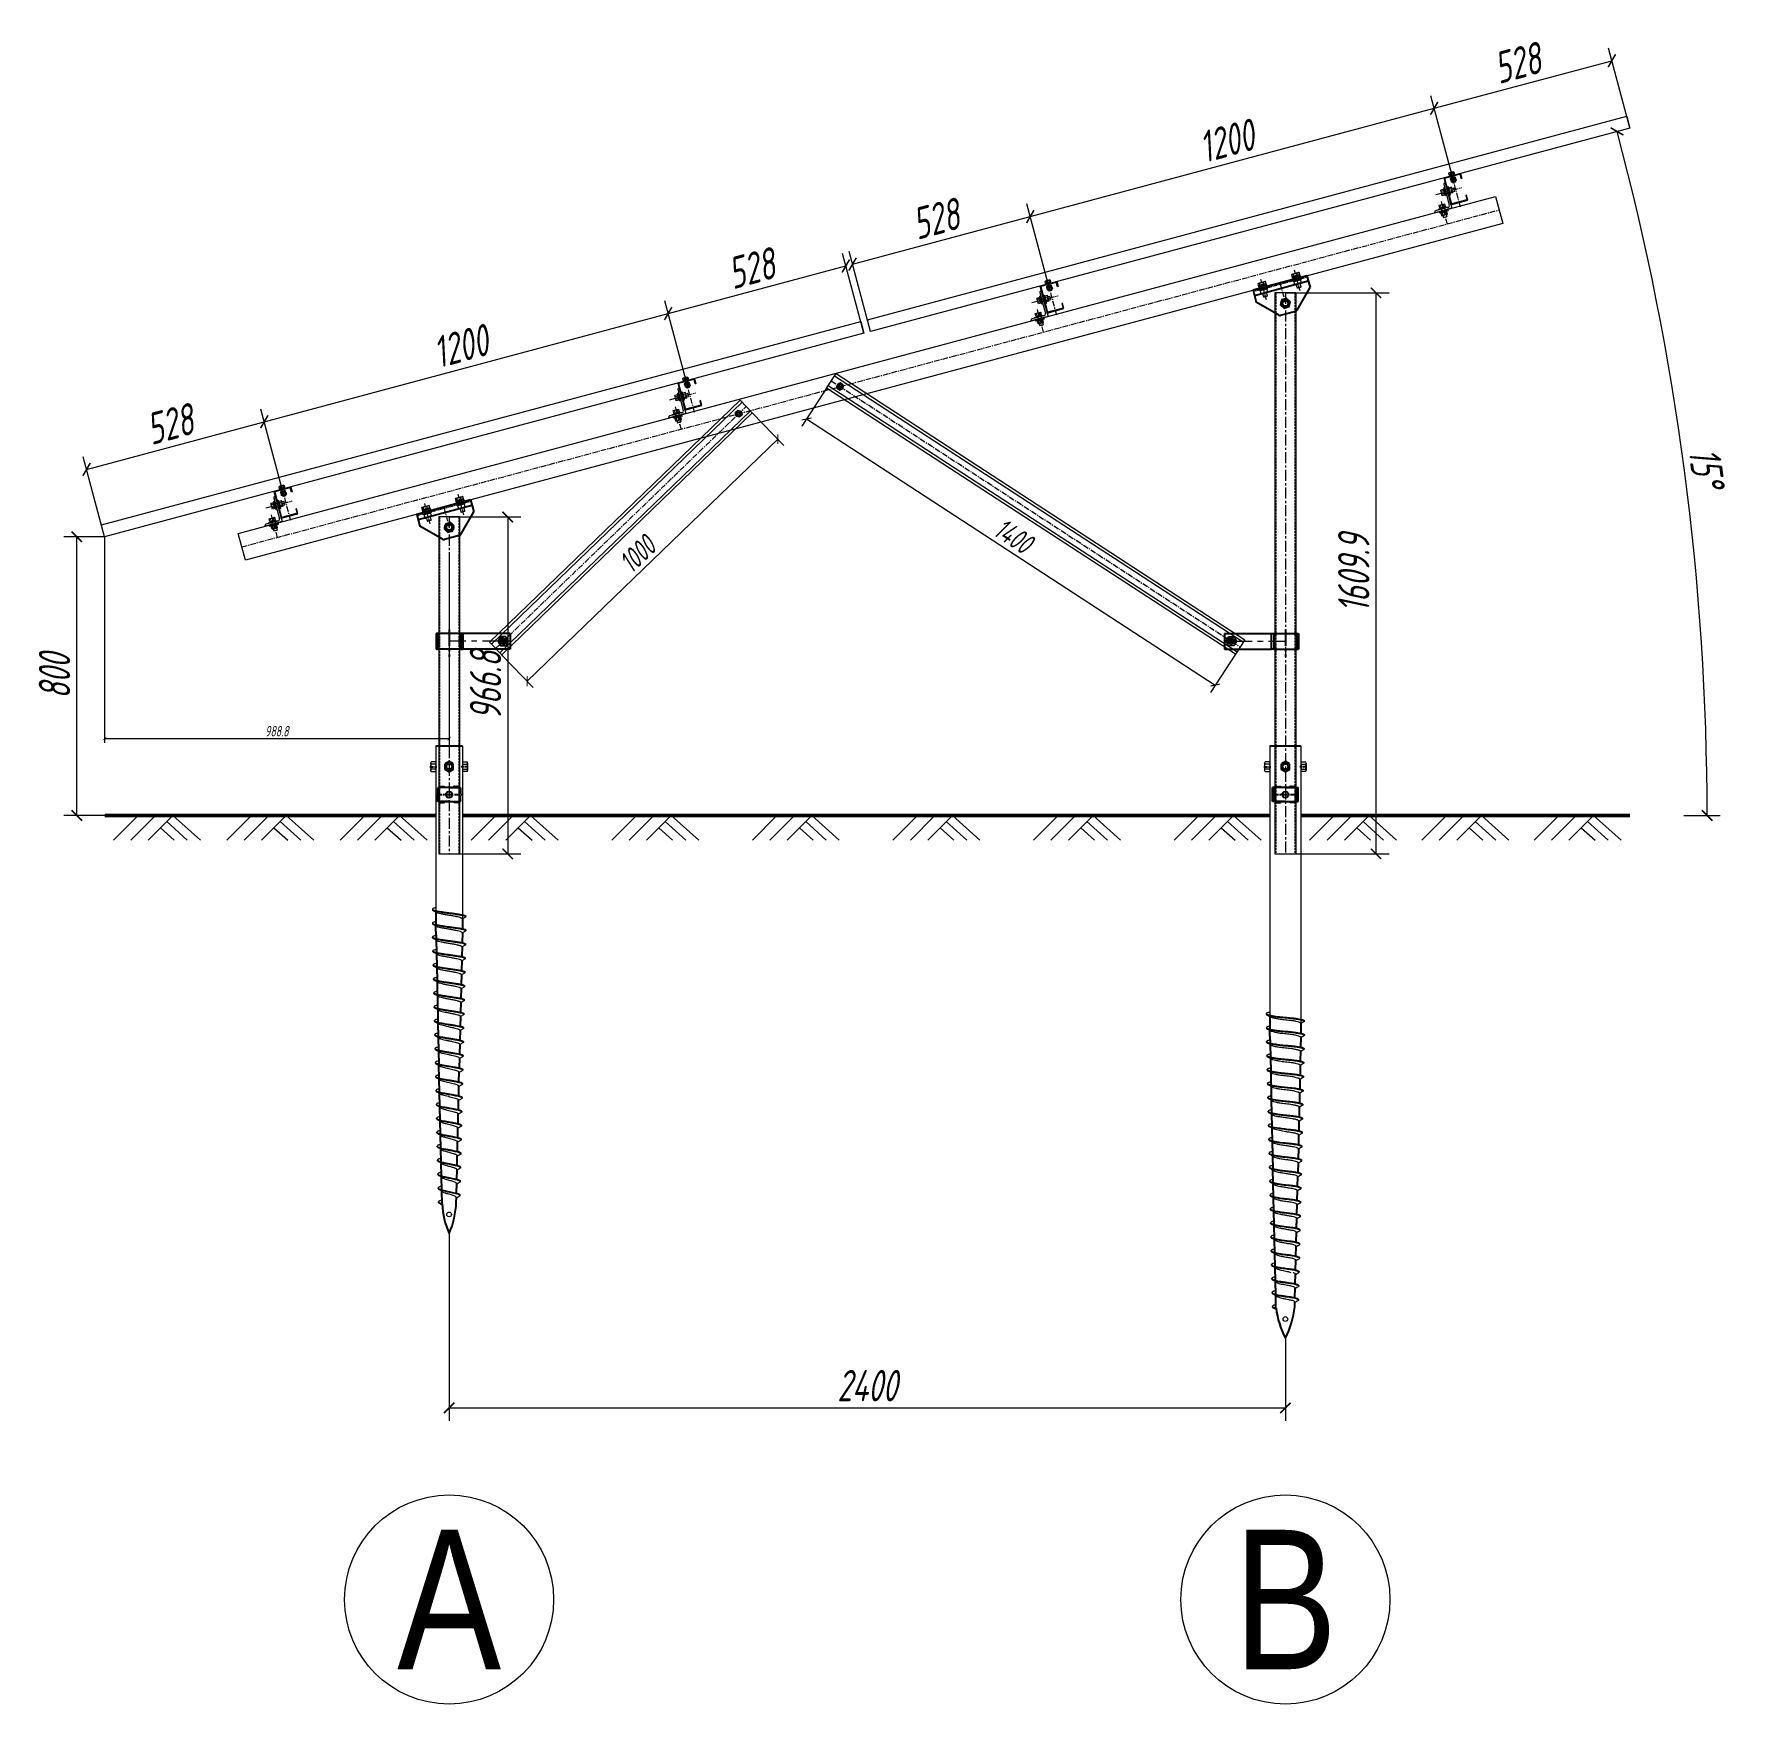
# Model space of a CAD drawing. Header units: millimetres. Extents: x 63062 to 67932, y -25501 to -20708.
import ezdxf

# ---------------------------------------------------------------- set-up
doc = ezdxf.new("R2010")
doc.units = ezdxf.units.MM
doc.header["$LTSCALE"] = 0.5
for name, pattern in [('CENTER', [50.8, 31.75, -6.35, 6.35, -6.35]), ('CENTER2', [28.575, 19.05, -3.175, 3.175, -3.175]), ('DASH', [0.35, 0.25, -0.1]), ('HIDDEN', [9.525, 6.35, -3.175])]:
    doc.linetypes.add(name, pattern=pattern)
doc.layers.get('0').update_dxf_attribs({"lineweight": 13})
for name, color, linetype, lineweight in [('002', 2, 'Continuous', 20), ('01 Heavy line', 7, 'Continuous', 18), ('02 Dimention', 4, 'Continuous', 5), ('04 Center Line', 10, 'CENTER', 5), ('06 Dash Line', 4, 'HIDDEN', 5)]:
    doc.layers.add(name, color=color, linetype=linetype, lineweight=lineweight)
for name, color, linetype in [('02___PRT_ALL_AXES', 7, 'Continuous'), ('1中心线', 1, 'CENTER2'), ('CEN', 6, 'CENTER'), ('D', 5, 'Continuous'), ('STEEL', 34, 'Continuous'), ('welding', 1, 'Continuous'), ('图层1', 6, 'CENTER')]:
    doc.layers.add(name, color=color, linetype=linetype)
doc.styles.add('Arial', font='arial.ttf', dxfattribs={"width": 0.8})
doc.styles.add('GB', font='gbeitc.shx', dxfattribs={"width": 0.8, "bigfont": 'gbcbig.shx'})
doc.styles.add('HZDX', font='gbeitc.shx', dxfattribs={"bigfont": 'gbcbig.shx'})
doc.dimstyles.new('S-020', dxfattribs={"dimscale": 20, "dimtxt": 3, "dimasz": 1, "dimexe": 1.25, "dimexo": 0, "dimtad": 1, "dimdec": 1, "dimdsep": 46, "dimtxsty": 'GB', "dimblk": 'ARCHTICK', "dimcen": 3.5, "dimclrd": 256, "dimclre": 256, "dimclrt": 3, "dimazin": 2, "dimtfac": 1, "dimtdec": 1, "dimtmove": 0, "dimatfit": 3, "dimldrblk": 'DOT', "dimfxl": 1.75, "dimlwd": -1, "dimlwe": -1, "dimarcsym": 0})
doc.dimstyles.new('S-030', dxfattribs={"dimscale": 30, "dimtxt": 3, "dimasz": 1, "dimexe": 1.25, "dimexo": 0, "dimtad": 1, "dimdec": 1, "dimdsep": 46, "dimtxsty": 'GB', "dimblk": 'ARCHTICK', "dimcen": 3.5, "dimclrd": 256, "dimclre": 256, "dimclrt": 3, "dimazin": 2, "dimtfac": 1, "dimtdec": 1, "dimtmove": 0, "dimatfit": 3, "dimldrblk": 'DOT', "dimfxl": 1.75, "dimlwd": -1, "dimlwe": -1, "dimarcsym": 0})

msp = doc.modelspace()

# ---------------------------------------------------------------- texts
at = {"char_height": 400, "width": 600, "attachment_point": 5, "style": 'Arial'}
for s, insert in [('A', (64253.26, -25200.78)), ('B', (66653.26, -25200.78))]:
    msp.add_mtext(s, dxfattribs=dict(at, insert=insert))

# ---------------------------------------------------------------- blocks, each defined once
blk = doc.blocks.new('*U234')
for p, q in [((-25, 0), (25, 0)), ((-25, 0), (-25, -80)), ((25, 0), (25, -15)), ((23, -2), (-23, -2)), ((-23, -2), (-23, -78)), ((23, -15), (23, -2)), ((25, -15), (23, -15)), ((-25, -80), (25, -80)), ((23, -78), (-23, -78)), ((25, -65), (23, -65)), ((23, -65), (23, -78)), ((25, -80), (25, -65))]:
    blk.add_line(p, q)
at = {"color": 6, "linetype": 'ByBlock', "lineweight": 15}
for p, q in [((-30, -18), (-30, -80)), ((-27, -15), (-25, -15)), ((-25, -15), (-25, -90)), ((-75, -90), (-75, -88)), ((-75, -90), (-75, -88)), ((-25, -90), (-75, -90)), ((-62.5, -85), (-72, -85)), ((-37.5, -85), (-62.5, -85)), ((-37.5, -85), (-35, -85))]:
    blk.add_line(p, q, dxfattribs=at)
at = {"color": 7, "lineweight": 0}
for points in [[(8, 4.3), (-7.9, 4.3), (-7.9, 2.7), (8, 2.7)], [(-6.4, 9.7), (-7.4, 9.1)], [(7.5, 4.3), (-7.4, 4.3), (-7.4, 9.1)], [(6.6, 9.7), (-6.4, 9.7)], [(-3.7, 9.1), (-4.3, 9.4), (-4.9, 9.5), (-5.6, 9.7)], [(-3.9, 4.3), (-3.9, -20.1)], [(3.8, 9.1), (2.6, 9.4), (1.3, 9.5), (0, 9.7), (-1.2, 9.5), (-2.5, 9.4), (-3.7, 9.1)], [(-3.7, 9.1), (-3.7, 4.3)], [(4.1, 4.3), (4.1, -20.1), (3.5, -20.7)], [(3.8, 9.1), (4.4, 9.4), (5, 9.5), (5.7, 9.7)], [(3.8, 9.1), (3.8, 4.3)], [(6.6, 9.7), (7.5, 9.1)], [(7.5, 9.1), (7.5, 4.3)], [(8, 2.7), (8, 4.3)], [(8, -6.8), (-7.9, -6.8), (-7.9, -8.5), (8, -8.5)], [(-6.4, -10.5), (-7.4, -11.1)], [(-7.4, -11.1), (-7.4, -16.7)], [(-6.4, -17.3), (-7.4, -16.7)], [(6.6, -10.5), (-6.4, -10.5)], [(6.6, -17.3), (-6.4, -17.3)], [(0, -10.5), (-6.1, -10.5), (-6.1, -8.5), (0, -8.5)], [(-3.7, -11.1), (-4.3, -10.8), (-4.9, -10.6), (-5.6, -10.5)], [(-3.7, -16.7), (-4.3, -17.1), (-4.9, -17.3), (-5.6, -17.3)], [(4.1, -20.1), (-3.9, -20.1)], [(-3.3, -20.7), (-3.9, -20.1)], [(3.8, -11.1), (2.6, -10.8), (1.3, -10.6), (0, -10.5), (-1.2, -10.6), (-2.5, -10.8), (-3.7, -11.1)], [(-3.7, -11.1), (-3.7, -16.7)], [(3.8, -16.7), (2.6, -17.1), (1.3, -17.3), (0, -17.3), (-1.2, -17.3), (-2.5, -17.1), (-3.7, -16.7)], [(3.5, -20.7), (-3.3, -20.7)], [(-0.2, -10.5), (-0.7, -8.5)], [(0, -8.5), (6.2, -8.5), (6.2, -10.5), (0, -10.5)], [(0.4, -8.5), (0.8, -10.5)], [(3.8, -11.1), (4.4, -10.8), (5, -10.6), (5.7, -10.5)], [(3.8, -11.1), (3.8, -16.7)], [(3.8, -16.7), (4.4, -17.1), (5, -17.3), (5.7, -17.3)], [(6.6, -10.5), (7.5, -11.1), (7.5, -16.7)], [(6.6, -17.3), (7.5, -16.7)], [(8, -8.5), (8, -6.8)]]:
    blk.add_lwpolyline(points, dxfattribs=at)
at = {"color": 4, "lineweight": 0}
for points in [[(-3.9, 4.3), (-3.3, 0.4), (-3.3, -20.7)], [(-3.3, 0.4), (-3.3, -20.7)], [(4.1, 4.3), (3.5, 0.4), (3.5, -20.7)]]:
    blk.add_lwpolyline(points, dxfattribs=at)
at = {"color": 6, "linetype": 'ByBlock', "lineweight": 15}
for centre, radius, start, end in [((-27, -18), 3, 90, 180), ((-72, -88), 3, 90, 180), ((-35, -80), 5, 270, 360)]:
    blk.add_arc(centre, radius, start, end, dxfattribs=at)
at = {"layer": '04 Center Line'}
for p, q in [((0, -92.9), (0, 12.7)), ((-59.3, -40), (18.2, -40)), ((-50, -63.3), (-50, -130.5))]:
    blk.add_line(p, q, dxfattribs=at)
at = {"layer": 'D', "color": 6, "lineweight": 13}
for p, q in [((-42.5, -48.3), (-42.5, -31.7)), ((-34.7, -31.7), (-42.5, -31.7)), ((-34.7, -35.7), (-42.5, -35.7)), ((-34.7, -44.3), (-42.5, -44.3)), ((-34.7, -48.3), (-42.5, -48.3)), ((-34.7, -48.3), (-34.7, -31.7)), ((-34.7, -47.8), (-34.7, -32.2)), ((-32.1, -32.2), (-34.7, -32.2)), ((-34.7, -35), (-4.7, -35)), ((-34.7, -39.7), (-32.1, -39)), ((-34.7, -41), (-32.1, -40.3)), ((-34.7, -45), (-4.7, -45)), ((-32.1, -47.8), (-34.7, -47.8)), ((-32.1, -52.5), (-32.1, -27.5)), ((-32.1, -27.5), (-30, -27.5)), ((-32.1, -47.8), (-32.1, -32.2)), ((-30, -27.5), (-30, -52.5)), ((-21.7, -52.5), (-21.7, -27.5)), ((-21.7, -27.5), (-19.6, -27.5)), ((-19.6, -27.5), (-19.6, -52.5)), ((-19.6, -48.3), (-19.6, -31.7)), ((-10.6, -31.7), (-19.6, -31.7)), ((-10.6, -35.8), (-19.6, -35.8)), ((-10.6, -44.2), (-19.6, -44.2)), ((-10.6, -48.3), (-19.6, -48.3)), ((-10.6, -48.3), (-10.6, -31.7)), ((-4.7, -45), (-4.7, -35)), ((-62.5, -82.9), (-37.5, -82.9)), ((-62.5, -85), (-62.5, -82.9)), ((-62.5, -92.5), (-37.5, -92.5)), ((-62.5, -94.6), (-62.5, -92.5)), ((-37.5, -94.6), (-62.5, -94.6)), ((-58.3, -72.5), (-41.7, -72.5)), ((-58.3, -80.3), (-58.3, -72.5)), ((-58.3, -80.3), (-41.7, -80.3)), ((-58.3, -94.6), (-41.7, -94.6)), ((-58.3, -103.6), (-58.3, -94.6)), ((-57.8, -80.3), (-42.2, -80.3)), ((-57.8, -82.9), (-57.8, -80.3)), ((-57.8, -82.9), (-42.2, -82.9)), ((-55, -80.3), (-55, -109.5)), ((-54.3, -80.3), (-54.3, -72.5)), ((-54.2, -103.6), (-54.2, -94.6)), ((-51, -80.3), (-50.3, -82.9)), ((-49.7, -80.3), (-49, -82.9)), ((-45.8, -103.6), (-45.8, -94.6)), ((-45.7, -80.3), (-45.7, -72.5)), ((-45, -80.3), (-45, -109.5)), ((-42.2, -82.9), (-42.2, -80.3)), ((-41.7, -80.3), (-41.7, -72.5)), ((-41.7, -103.6), (-41.7, -94.6)), ((-37.5, -82.9), (-37.5, -85)), ((-37.5, -92.5), (-37.5, -94.6)), ((-30, -52.5), (-32.1, -52.5)), ((-19.6, -52.5), (-21.7, -52.5)), ((-58.3, -103.6), (-41.7, -103.6)), ((-55, -109.5), (-45, -109.5))]:
    blk.add_line(p, q, dxfattribs=at)
blk = doc.blocks.new('*U238')
for p, q in [((-10.4, 38.6), (3598.3, 1005.6)), ((3598.3, 1005.6), (3619.1, 928.3)), ((3619.1, 928.3), (10.4, -38.6)), ((10.4, -38.6), (-10.4, 38.6))]:
    blk.add_line(p, q)
at = {"layer": '04 Center Line'}
blk.add_line((0, 0), (3608.7, 966.9), dxfattribs=at)
blk = doc.blocks.new('M24S')
for p, q in [((949.1, 336.8), (949.1, 354.3)), ((954.2, 356.7), (985.5, 356.7)), ((954.2, 334.4), (985.5, 334.4)), ((959.5, 336.7), (959.5, 354.3)), ((980.2, 336.7), (980.2, 354.3)), ((990.6, 354.3), (990.6, 336.8))]:
    blk.add_line(p, q)
for centre, radius, start, end in [((954.2, 350), 6.69, 40, 140), ((954.2, 341.1), 6.69, 220, 320), ((969.9, 332.2), 24.4, 64.43854, 115.56146), ((969.9, 358.8), 24.4, 244.43854, 295.56146), ((985.5, 350), 6.69, 40, 140), ((985.5, 341.1), 6.69, 220, 320)]:
    blk.add_arc(centre, radius, start, end)
at = {"layer": '图层1'}
blk.add_line((969.9, 359.8), (969.9, 329.6), dxfattribs=at)
at = {"color": 4, "style": 'HZDX'}
blk.add_text('M24', height=2.97, dxfattribs=at).set_placement((972.2, 345))
blk = doc.blocks.new('*U239')
for p, q in [((-38, 200), (-38, -277.6)), ((38, 200), (38, -297.2))]:
    blk.add_line(p, q)
at = {"color": 7, "linetype": 'Continuous'}
for p, q in [((-48.2, -268.7), (-48.2, -270.7)), ((-38.1, -273), (-38, -273)), ((46.5, -292.2), (38.3, -297)), ((47.7, -288.7), (47.7, -290.2)), ((-48, -308.8), (-48, -310.8)), ((-37.9, -313), (-37.7, -313)), ((38.3, -297), (37.7, -297.4)), ((38.5, -337.1), (37.9, -337.4)), ((46.7, -332.2), (38.5, -337.1)), ((48, -328.7), (48, -330.2)), ((-47.5, -350.7), (-47.5, -348.7)), ((-46.6, -390.7), (-46.6, -388.7)), ((-36.1, -355.3), (-35.8, -355.3)), ((37.6, -377.1), (37, -377.5)), ((45.8, -372.2), (37.6, -377.1)), ((47.1, -368.7), (47.1, -370.2)), ((-45.7, -430.7), (-45.7, -428.7)), ((36.7, -417.1), (36.1, -417.5)), ((44.9, -412.2), (36.7, -417.1)), ((46.2, -408.7), (46.2, -410.2)), ((-44.8, -470.7), (-44.8, -468.7)), ((35.7, -457.2), (35.2, -457.5)), ((44, -452.3), (35.7, -457.2)), ((45.3, -448.7), (45.3, -450.7)), ((-43.9, -510.7), (-43.9, -508.7)), ((-32, -515.5), (-31.8, -515.6)), ((42.1, -532.3), (33.9, -537.3)), ((34.8, -497.2), (34.3, -497.5)), ((43, -492.3), (34.8, -497.2)), ((43.5, -528.7), (43.5, -530.3)), ((44.4, -488.7), (44.4, -490.3)), ((-43, -550.7), (-43, -548.7)), ((-33.2, -555.1), (-33, -555.2)), ((32.9, -577.3), (32.5, -577.6)), ((41.2, -572.4), (32.9, -577.3)), ((33.9, -537.3), (33.4, -537.6)), ((42.6, -568.7), (42.6, -570.4)), ((-42.1, -590.7), (-42.1, -588.7)), ((-41.2, -630.7), (-41.2, -628.7)), ((41.7, -608.7), (41.7, -610.4)), ((-40.3, -670.7), (-40.3, -668.7)), ((-30.6, -677.5), (-38.9, -672.4)), ((-28.5, -678.7), (-30.6, -677.5)), ((31, -657.4), (30.7, -657.6)), ((39.3, -652.4), (31, -657.4)), ((40.8, -648.7), (40.8, -650.4)), ((-39.4, -710.7), (-39.4, -708.7)), ((-29.6, -717.5), (-37.9, -712.5)), ((-27.5, -718.8), (-29.6, -717.5)), ((30.1, -697.5), (29.8, -697.7)), ((38.4, -692.5), (30.1, -697.5)), ((39, -728.7), (39, -730.7)), ((39.9, -688.7), (39.9, -690.5)), ((-38.5, -750.7), (-38.5, -748.7)), ((-26.6, -758.9), (-28.7, -757.6)), ((28.2, -777.6), (28, -777.7)), ((33.2, -774.5), (28.2, -777.6)), ((29.1, -737.5), (28.9, -737.7)), ((34.2, -734.5), (29.1, -737.5)), ((36.5, -772.5), (33.2, -774.5)), ((37.5, -732.5), (34.2, -734.5)), ((38.1, -768.7), (38.1, -770.7)), ((-37.6, -790.7), (-37.6, -788.7)), ((-25.6, -798.9), (-27.7, -797.6)), ((27.2, -817.7), (27.1, -817.8)), ((32.3, -814.6), (27.2, -817.7)), ((35.6, -812.6), (32.3, -814.6)), ((37.2, -808.7), (37.2, -810.7)), ((-36.7, -830.7), (-36.7, -828.7)), ((-35.7, -868.2), (-35.8, -868.7)), ((-35.8, -870.7), (-35.8, -868.7)), ((-24.7, -839), (-26.8, -837.7)), ((-26.2, -875.5), (-26.1, -875.5)), ((34.7, -852.6), (31.3, -854.7)), ((36.3, -848.7), (36.3, -850.7)), ((-34.9, -910.7), (-34.9, -908.7)), ((-23.7, -879.1), (-25.8, -877.8)), ((-22.8, -919.2), (-24.9, -917.8)), ((33.7, -892.7), (30.4, -894.7)), ((35.4, -888.7), (35.4, -890.7)), ((-34, -950.7), (-34, -948.7)), ((-21.8, -959.3), (-23.9, -957.9)), ((-21.8, -956.3), (-21.6, -956.4)), ((29.4, -934.8), (24.4, -937.9)), ((31.9, -972.8), (28.5, -974.8)), ((32.8, -932.7), (29.4, -934.8)), ((33.6, -968.7), (33.6, -970.7)), ((34.5, -928.7), (34.5, -930.7)), ((-33.1, -990.7), (-33.1, -988.7)), ((-20.8, -999.3), (-22.9, -998)), ((27.5, -1014.9), (22.6, -1018)), ((28.5, -974.8), (23.5, -977.9)), ((30.9, -1012.8), (27.5, -1014.9)), ((32.7, -1008.7), (32.7, -1010.7)), ((-32.2, -1030.7), (-32.2, -1028.7)), ((-31.3, -1070.7), (-31.3, -1068.7)), ((-19.9, -1039.4), (-22, -1038.1)), ((26.6, -1055), (21.7, -1058)), ((30, -1052.9), (26.6, -1055)), ((31.8, -1048.7), (31.8, -1050.7)), ((-30.4, -1110.7), (-30.4, -1108.7)), ((-18.9, -1079.6), (-20.8, -1078.3)), ((25.6, -1095), (20.8, -1098.1)), ((29, -1092.9), (25.6, -1095)), ((30.9, -1088.7), (30.9, -1090.7))]:
    blk.add_line(p, q, dxfattribs=at)
for points in [[(-36.7, -278.3), (-43.8, -274.1), (-47, -272.2)], [(-36.5, -318.3), (-43.5, -314.1), (-46.8, -312.2)], [(-36, -358.3), (-43, -354.1), (-46.3, -352.2)], [(-35.1, -398.4), (-42.1, -394.2), (-45.4, -392.2)], [(-34.1, -438.4), (-41.2, -434.2), (-44.4, -432.3)], [(-33.2, -478.5), (-40.2, -474.2), (-43.5, -472.3)], [(-32.2, -518.5), (-39.3, -514.3), (-42.6, -512.3)], [(-31.3, -558.6), (-38.4, -554.3), (-41.7, -552.3)], [(-30.4, -598.6), (-37.4, -594.3), (-40.7, -592.4)], [(-29.4, -638.7), (-36.5, -634.4), (-39.8, -632.4)], [(40.3, -612.4), (32, -617.4), (31.6, -617.6)], [(-28.7, -757.6), (-33.7, -754.5), (-37, -752.5)], [(-27.7, -797.6), (-32.7, -794.6), (-36.1, -792.6)], [(-26.8, -837.7), (-31.8, -834.6), (-35.1, -832.6)], [(-25.8, -877.8), (-30.9, -874.7), (-34.2, -872.6)], [(31.3, -854.7), (26.3, -857.7), (26.2, -857.8)], [(-24.9, -917.8), (-29.9, -914.7), (-33.3, -912.7)], [(30.4, -894.7), (25.3, -897.8), (25.3, -897.8)], [(-23.9, -957.9), (-29, -954.8), (-32.3, -952.7)], [(-22.9, -998), (-28, -994.9), (-31.4, -992.8)], [(-22, -1038.1), (-27, -1034.9), (-30.5, -1032.8)], [(-20.8, -1078.3), (-25.7, -1075.2), (-29.5, -1072.9)], [(-20.1, -1118.2), (-25.1, -1115.1), (-28.6, -1113)]]:
    blk.add_lwpolyline(points, dxfattribs=at)
blk.add_circle((0, -1145), 6.75, dxfattribs=at)
for centre, radius, start, end in [((-11.2, -148.2), 127.6, 257.8963, 258.6324), ((-11, -188.2), 127.6, 257.8963, 258.6324), ((36.9, -336.5), 1.07, 348.4426, 3.3128), ((-13.9, -247.1), 110.4, 257.4993, 257.7736), ((-12.1, -236.5), 119.2, 257.7735, 258.0323), ((-10.8, -232.6), 125.3, 257.7803, 258.3643), ((-9.8, -225.8), 130.1, 258.0333, 258.3585), ((-7.4, -214.4), 141.8, 258.3572, 258.5786), ((-7, -214.2), 144.1, 258.4516, 258.5778), ((36, -376.5), 1.09, 0.0206, 3.0063), ((-13.3, -289.3), 108.3, 257.348, 257.5612), ((-11.8, -280.6), 115.1, 257.5612, 257.7652), ((-9.9, -273.8), 124.1, 257.5723, 258.2657), ((-8.3, -264.5), 131.6, 257.7757, 258.44), ((-11.6, -327.1), 110.6, 257.2918, 257.5889), ((-10.1, -318.3), 117.6, 257.5872, 257.714), ((-8.2, -311.4), 126.7, 257.5961, 258.1911), ((-1.6, -233.9), 164.8, 258.276, 259.5134), ((-7, -304), 132.2, 257.7235, 258.3327), ((35, -416.5), 1.12, 356.854, 359.9849), ((-11.3, -371.1), 106.6, 257.0547, 257.2847), ((-9.8, -362.2), 113.7, 257.2847, 257.5042), ((-8.1, -356.9), 121.2, 257.2909, 258.0571), ((-6, -345.1), 131.2, 257.5163, 258.2351), ((-0.2, -319.5), 159.4, 258.0509, 259.0689), ((34.1, -456.5), 1.15, 356.5984, 359.9613), ((-10.2, -411.3), 106.5, 256.9105, 257.1871), ((-8.3, -401.2), 114.9, 257.1871, 257.4482), ((-6.6, -395.5), 122.8, 257.1942, 258.0377), ((-4.7, -384.8), 131.6, 257.4573, 258.1073), ((33.2, -496.5), 1.18, 0.0185, 2.9498), ((-8.4, -446.8), 109.2, 256.9762, 257.0993), ((-8.4, -448.8), 109.2, 256.9762, 257.0993), ((-7.3, -442), 114.2, 257.0997, 257.2766), ((-5.1, -434.3), 124.1, 257.1119, 257.8206), ((-3.7, -425.9), 130.6, 257.2881, 257.9717), ((31.3, -576.5), 1.25, 353.7508, 5.4082), ((32.2, -536.5), 1.22, 0.051, 3.8437), ((-5.7, -482.5), 115.8, 256.6536, 257.694), ((-4.1, -473.5), 123, 256.8733, 257.8689), ((5.4, -431.6), 167.9, 257.6839, 259.0385), ((30.4, -616.5), 1.28, 356.647, 10.149), ((-6.9, -530.5), 105.6, 256.5364, 256.7721), ((-6.9, -532.5), 105.6, 256.5364, 256.772), ((-5.3, -524), 112.3, 256.7716, 256.959), ((-2.9, -515.7), 122.9, 256.7857, 257.5531), ((-1.4, -507.1), 129.6, 256.9724, 257.7111), ((-6.2, -575), 103.2, 256.2582, 256.5548), ((-4.2, -564.7), 111.8, 256.5547, 256.8338), ((-2.2, -558.1), 120.6, 256.5639, 257.514), ((-0.5, -548.8), 128, 256.8424, 257.4935), ((3, -533), 144.2, 257.4835, 257.6152), ((3, -535), 144.2, 257.4835, 257.6153), ((29.4, -656.5), 1.32, 355.7796, 8.6957), ((-5.3, -616.1), 102.1, 256.0927, 256.3456), ((-3.6, -607.1), 109.4, 256.3456, 256.5861), ((-1.4, -600.1), 118.6, 256.3551, 257.29), ((0.4, -590.3), 126.7, 256.5949, 257.4842), ((7.3, -561.5), 158.2, 257.2722, 258.2106), ((28.5, -696.5), 1.37, 354.3198, 12.0435), ((-3.7, -654.9), 103.5, 255.9636, 256.3133), ((-1.8, -645), 111.6, 256.3463, 256.4785), ((0.2, -638.5), 120.4, 256.3194, 257.1469), ((1.7, -630.4), 126.6, 256.487, 257.3071), ((5.3, -616.7), 142.8, 257.1227, 257.283), ((26.6, -776.5), 1.45, 355.8401, 8.2272), ((27.5, -736.5), 1.41, 351.1817, 4.1726), ((-3.2, -697.7), 100.8, 255.7315, 255.986), ((-1.4, -688.7), 108, 255.986, 256.2281), ((0.9, -681.2), 117.8, 255.9968, 256.987), ((2.8, -671.4), 125.9, 256.2381, 257.1799), ((10.8, -638.7), 161.4, 256.9689, 258.0156), ((25.7, -816.5), 1.49, 350.0597, 3.0339), ((-2.1, -738.5), 100.1, 255.5039, 255.8268), ((0, -728), 108.9, 255.8267, 256.1291), ((1.7, -723.3), 115.8, 255.8336, 256.7058), ((-1, -777.3), 99.5, 255.329, 255.6577), ((3.4, -714.2), 123.1, 256.1344, 256.6875), ((-0.8, -778.2), 100.6, 255.428, 255.6384), ((0.9, -769.8), 107.2, 255.6561, 255.8574), ((3.4, -761.8), 117.5, 255.6503, 256.6593), ((5.2, -752.7), 124.9, 255.8686, 256.8338), ((7.5, -697.1), 140.6, 256.683, 257.0036), ((6.7, -702.6), 137.1, 256.6809, 256.8504), ((8.4, -695.3), 144.6, 256.8502, 257.0015), ((24.7, -856.5), 1.56, 354.4099, 5.3897), ((0.1, -819.8), 99.1, 255.0962, 255.4565), ((2.5, -808.5), 108.7, 255.4563, 255.7909), ((2.8, -809.5), 109.7, 255.4573, 255.8588), ((7.1, -790.4), 127.3, 255.7985, 256.668), ((7.2, -792), 127.8, 255.8652, 256.4849), ((11.2, -775.4), 144.9, 256.4755, 256.6406), ((23.8, -896.5), 1.6, 0.0513, 3.4185), ((0.9, -861.6), 97.4, 254.8346, 255.1666), ((3.2, -851.2), 106.1, 255.1665, 255.477), ((5.7, -843.5), 116.1, 255.1793, 256.2974), ((7.7, -833.7), 124.1, 255.4897, 256.2705), ((12.6, -813.7), 144.7, 256.2571, 256.487), ((13, -813.9), 146.6, 256.3312, 256.4863), ((22.8, -936.5), 1.66, 0.0493, 3.4286), ((32.3, -970.7), 1.23, 0.0022, 10.5909), ((16.2, -847), 153.9, 256.1239, 256.5532), ((17.5, -839.6), 159.5, 256.3386, 256.5493), ((-5.9, -1111.5), 109.7, 75.1518, 75.3693), ((-3.7, -1101.2), 101.1, 74.7744, 75.1536), ((20.9, -1016.5), 1.8, 352.406, 3.8713), ((21.8, -976.5), 1.73, 0.0473, 3.4386), ((3.2, -943), 96.3, 254.3594, 254.739), ((5.8, -931.6), 106, 254.7388, 255.0901), ((6.3, -931.6), 108.2, 254.7414, 255.236), ((7.7, -924.5), 113.4, 255.0878, 255.2309), ((11.8, -908.7), 129.7, 255.2405, 256.097), ((11.5, -911.8), 128.7, 255.2424, 255.9091), ((16.2, -893.4), 147.5, 255.898, 256.0698), ((19.9, -1056.5), 1.87, 348.6912, 3.3377), ((4.4, -981.8), 95.7, 254.1414, 254.4855), ((4.4, -983.8), 95.7, 254.1414, 254.4855), ((6.5, -973.9), 103.8, 254.4843, 254.7334), ((10, -963.5), 116.8, 254.5018, 255.7181), ((5.4, -1024.9), 94.7, 253.8588, 254.1595), ((12.1, -953.5), 125, 254.7498, 255.9048), ((7.5, -1015.4), 102.5, 254.1595, 254.182), ((11.3, -1004.2), 116.3, 254.1803, 254.2659), ((18.9, -1096.5), 1.94, 349.6241, 2.9314)]:
    blk.add_arc(centre, radius, start, end, dxfattribs=at)
for points, knots in [([(-38.5, -264.6), (-39.9, -264.9), (-42.3, -265.5), (-45.1, -266.4), (-46.8, -267.1), (-47.7, -267.7), (-48.2, -268.3), (-48.2, -268.7)], [0, 0, 0, 0, 0.395222, 0.69229, 0.802921, 0.889031, 1, 1, 1, 1]), ([(-48.2, -268.7), (-48.2, -268.8), (-48.2, -269.3), (-47.9, -269.6), (-47.6, -269.8)], [0, 0, 0, 0, 0.210329, 1, 1, 1, 1]), ([(-48.2, -270.7), (-48.2, -270.8), (-48.2, -271.3), (-47.9, -271.6), (-47.6, -271.8)], [0, 0, 0, 0, 0.210329, 1, 1, 1, 1]), ([(-47.6, -269.8), (-47.6, -269.8), (-47.4, -270), (-47.2, -270.1), (-47, -270.2)], [0, 0, 0, 0, 0.230756, 1, 1, 1, 1]), ([(-47.6, -271.8), (-47.6, -271.8), (-47.4, -272), (-47.2, -272.1), (-47, -272.2)], [0, 0, 0, 0, 0.23075, 1, 1, 1, 1]), ([(-47, -272.2), (-46.3, -272.6), (-44.3, -273.4), (-40.7, -274.4), (-36.1, -275.4), (-30.4, -276.4), (-24, -277.5), (-14.3, -278.9), (-1.6, -280.6), (13.4, -282.6), (25.3, -284.3), (33.7, -285.7), (38.7, -286.7), (42.6, -287.7), (44.9, -288.5), (45.8, -288.9)], [0, 0, 0, 0, 0.027599, 0.067136, 0.117951, 0.178867, 0.248349, 0.324587, 0.489192, 0.655383, 0.805672, 0.869843, 0.924418, 0.968104, 1, 1, 1, 1]), ([(-46.5, -270.5), (-46.3, -270.6), (-45.6, -270.9), (-44.8, -271.2), (-44.2, -271.4)], [0, 0, 0, 0, 0.218331, 1, 1, 1, 1]), ([(-44.2, -271.4), (-43.8, -271.5), (-41.8, -272.1), (-39.7, -272.6), (-38.1, -273)], [0, 0, 0, 0, 0.213163, 1, 1, 1, 1]), ([(31.9, -292.9), (29.6, -292.2), (24.2, -290.9), (15.3, -289.2), (5.2, -287.4), (-5.4, -285.7), (-15.6, -283.9), (-24.5, -282.2), (-30.8, -280.7), (-34.7, -279.4), (-36.1, -278.7), (-36.7, -278.3)], [0, 0, 0, 0, 0.103576, 0.235661, 0.38608, 0.54291, 0.693669, 0.826416, 0.930893, 0.970128, 1, 1, 1, 1]), ([(-36.4, -273.3), (-33.1, -274), (-25.9, -275.2), (-14.5, -276.9), (-2, -278.5), (10.7, -280.2), (22.5, -281.9), (32.7, -283.5), (39.8, -284.9), (44, -286.2), (45.6, -286.8), (46.3, -287.2)], [0, 0, 0, 0, 0.118746, 0.260235, 0.41435, 0.56998, 0.715895, 0.841627, 0.938341, 0.973786, 1, 1, 1, 1]), ([(46.3, -287.2), (46.4, -287.3), (46.9, -287.5), (47.4, -287.9), (47.6, -288.3)], [0, 0, 0, 0, 0.31014, 1, 1, 1, 1]), ([(46.3, -289.2), (46.4, -289.2), (46.6, -289.4), (46.9, -289.5), (47, -289.6)], [0, 0, 0, 0, 0.273317, 1, 1, 1, 1]), ([(47.7, -291), (47.6, -291.1), (47.4, -291.6), (46.9, -291.9), (46.5, -292.2)], [0, 0, 0, 0, 0.193975, 1, 1, 1, 1]), ([(47.2, -289.8), (47.3, -289.9), (47.5, -290.1), (47.7, -290.5), (47.7, -290.7)], [0, 0, 0, 0, 0.297804, 1, 1, 1, 1]), ([(-38.2, -304.6), (-39.6, -304.9), (-42.1, -305.5), (-44.9, -306.4), (-46.5, -307.2), (-47.5, -307.7), (-48, -308.4), (-48, -308.8)], [0, 0, 0, 0, 0.395222, 0.69229, 0.802921, 0.889031, 1, 1, 1, 1]), ([(-48, -308.8), (-48, -308.9), (-47.9, -309.3), (-47.6, -309.6), (-47.3, -309.8)], [0, 0, 0, 0, 0.210329, 1, 1, 1, 1]), ([(-48, -310.8), (-48, -310.9), (-47.9, -311.3), (-47.6, -311.6), (-47.3, -311.8)], [0, 0, 0, 0, 0.210329, 1, 1, 1, 1]), ([(-47.3, -309.8), (-47.3, -309.8), (-47.1, -310), (-46.9, -310.1), (-46.8, -310.2)], [0, 0, 0, 0, 0.230756, 1, 1, 1, 1]), ([(-47.3, -311.8), (-47.3, -311.8), (-47.1, -312), (-46.9, -312.1), (-46.8, -312.2)], [0, 0, 0, 0, 0.23075, 1, 1, 1, 1]), ([(-46.8, -312.2), (-46, -312.6), (-44, -313.4), (-40.5, -314.4), (-35.8, -315.4), (-30.2, -316.5), (-23.8, -317.5), (-14.1, -318.9), (-1.4, -320.6), (13.7, -322.6), (25.5, -324.3), (33.9, -325.7), (38.9, -326.7), (42.9, -327.8), (45.2, -328.5), (46.1, -329)], [0, 0, 0, 0, 0.027599, 0.067136, 0.117951, 0.178867, 0.248349, 0.324587, 0.489192, 0.655383, 0.805672, 0.869843, 0.924418, 0.968104, 1, 1, 1, 1]), ([(-46.2, -310.5), (-46.1, -310.6), (-45.3, -310.9), (-44.6, -311.2), (-44, -311.4)], [0, 0, 0, 0, 0.218331, 1, 1, 1, 1]), ([(-44, -311.4), (-43.5, -311.5), (-41.5, -312.1), (-39.5, -312.6), (-37.9, -313)], [0, 0, 0, 0, 0.213163, 1, 1, 1, 1]), ([(32.2, -333), (29.8, -332.2), (24.5, -330.9), (15.6, -329.2), (5.4, -327.4), (-5.1, -325.7), (-15.3, -323.9), (-24.2, -322.2), (-30.6, -320.7), (-34.4, -319.4), (-35.9, -318.7), (-36.5, -318.3)], [0, 0, 0, 0, 0.103576, 0.235661, 0.38608, 0.54291, 0.693669, 0.826416, 0.930893, 0.970128, 1, 1, 1, 1]), ([(-36.1, -313.3), (-32.9, -314), (-25.7, -315.2), (-14.2, -316.9), (-1.7, -318.5), (10.9, -320.2), (22.8, -321.9), (32.9, -323.5), (40, -325), (44.3, -326.2), (45.9, -326.8), (46.5, -327.2)], [0, 0, 0, 0, 0.118746, 0.260235, 0.41435, 0.56998, 0.715895, 0.841627, 0.938341, 0.973786, 1, 1, 1, 1]), ([(31.9, -292.9), (32.3, -293.1), (33.7, -293.5), (35, -294), (35.9, -294.5)], [0, 0, 0, 0, 0.292357, 1, 1, 1, 1]), ([(32.2, -333), (32.6, -333.1), (33.9, -333.5), (35.2, -334.1), (36.1, -334.5)], [0, 0, 0, 0, 0.292357, 1, 1, 1, 1]), ([(35.9, -294.5), (35.9, -294.5), (36.2, -294.7), (36.4, -294.8), (36.6, -294.9)], [0, 0, 0, 0, 0.266236, 1, 1, 1, 1]), ([(36.1, -334.5), (36.2, -334.6), (36.4, -334.7), (36.7, -334.8), (36.8, -335)], [0, 0, 0, 0, 0.266236, 1, 1, 1, 1]), ([(36.9, -295.2), (37, -295.2), (37.1, -295.4), (37.3, -295.5), (37.4, -295.6)], [0, 0, 0, 0, 0.270418, 1, 1, 1, 1]), ([(37.2, -335.2), (37.2, -335.2), (37.4, -335.4), (37.5, -335.5), (37.6, -335.7)], [0, 0, 0, 0, 0.270418, 1, 1, 1, 1]), ([(37.4, -295.6), (37.4, -295.7), (37.6, -295.9), (37.7, -296.2), (37.7, -296.4)], [0, 0, 0, 0, 0.278277, 1, 1, 1, 1]), ([(37.6, -335.7), (37.7, -335.7), (37.8, -336), (38, -336.2), (38, -336.5)], [0, 0, 0, 0, 0.278277, 1, 1, 1, 1]), ([(46.5, -327.2), (46.7, -327.3), (47.2, -327.6), (47.6, -327.9), (47.8, -328.3)], [0, 0, 0, 0, 0.31014, 1, 1, 1, 1]), ([(46.5, -329.2), (46.6, -329.2), (46.9, -329.4), (47.1, -329.5), (47.3, -329.7)], [0, 0, 0, 0, 0.273317, 1, 1, 1, 1]), ([(47.9, -331), (47.9, -331.1), (47.6, -331.6), (47.1, -332), (46.7, -332.2)], [0, 0, 0, 0, 0.193975, 1, 1, 1, 1]), ([(47.5, -329.8), (47.5, -329.9), (47.8, -330.1), (48, -330.5), (48, -330.7)], [0, 0, 0, 0, 0.297804, 1, 1, 1, 1]), ([(-38, -344.6), (-39.4, -344.9), (-41.8, -345.5), (-44.5, -346.4), (-46.1, -347.1), (-47, -347.7), (-47.5, -348.3), (-47.5, -348.7)], [0, 0, 0, 0, 0.394433, 0.691066, 0.801687, 0.887957, 1, 1, 1, 1]), ([(-47.5, -348.7), (-47.5, -348.8), (-47.4, -349.4), (-46.9, -349.8), (-46.6, -350)], [0, 0, 0, 0, 0.199777, 1, 1, 1, 1]), ([(-47.5, -351), (-47.5, -351.1), (-47.3, -351.5), (-46.9, -351.8), (-46.6, -352)], [0, 0, 0, 0, 0.202155, 1, 1, 1, 1]), ([(-37.1, -384.6), (-38.4, -384.9), (-40.8, -385.5), (-43.6, -386.4), (-45.2, -387.1), (-46.1, -387.7), (-46.6, -388.3), (-46.6, -388.7)], [0, 0, 0, 0, 0.393891, 0.690314, 0.801045, 0.887458, 1, 1, 1, 1]), ([(-46.6, -388.7), (-46.6, -388.8), (-46.5, -389.3), (-46.2, -389.6), (-45.9, -389.8)], [0, 0, 0, 0, 0.209413, 1, 1, 1, 1]), ([(-46.3, -352.2), (-45.8, -352.5), (-44.8, -353), (-42, -353.9), (-39.6, -354.5), (-37.8, -354.9)], [0, 0, 0, 0, 0.173363, 0.398416, 1, 1, 1, 1]), ([(-45.8, -350.5), (-45.6, -350.6), (-44.6, -351), (-43.5, -351.4), (-42.7, -351.6)], [0, 0, 0, 0, 0.210914, 1, 1, 1, 1]), ([(-42.7, -351.6), (-42.3, -351.8), (-40.5, -352.3), (-38.7, -352.7), (-37.3, -353)], [0, 0, 0, 0, 0.21967, 1, 1, 1, 1]), ([(-36, -358.3), (-35.3, -358.7), (-33.6, -359.5), (-29.1, -361), (-21.7, -362.7), (-11.3, -364.6), (0.2, -366.6), (11.7, -368.5), (20.6, -370.2), (26.9, -371.7), (30.6, -372.7), (33.5, -373.7), (35.2, -374.4), (35.8, -374.8)], [0, 0, 0, 0, 0.03246, 0.075965, 0.192844, 0.340269, 0.503684, 0.666615, 0.812593, 0.874564, 0.927122, 0.969127, 1, 1, 1, 1]), ([(-35.5, -353.4), (-31.9, -354.1), (-23.9, -355.4), (-11.1, -357.3), (2.6, -359.1), (16.1, -360.9), (26.6, -362.5), (34, -363.9), (38.4, -364.8), (42, -365.7), (44.4, -366.5), (45.8, -367.2), (46.6, -367.8), (47.1, -368.4), (47.1, -368.7)], [0, 0, 0, 0, 0.131055, 0.28779, 0.456471, 0.622176, 0.770228, 0.833471, 0.887658, 0.931674, 0.964784, 0.977193, 0.986953, 1, 1, 1, 1]), ([(-35.5, -355.4), (-32.5, -356), (-26, -357.1), (-15.5, -358.7), (-4, -360.2), (7.7, -361.8), (18.9, -363.4), (28.9, -364.9), (37, -366.4), (41.7, -367.6), (43.6, -368.3)], [0, 0, 0, 0, 0.114133, 0.248964, 0.396142, 0.546447, 0.690428, 0.819046, 0.924315, 1, 1, 1, 1]), ([(35.8, -374.8), (35.9, -374.9), (36.2, -375.2), (36.6, -375.4), (36.7, -375.7)], [0, 0, 0, 0, 0.285267, 1, 1, 1, 1]), ([(36.7, -375.7), (36.8, -375.7), (36.9, -376), (37.1, -376.2), (37.1, -376.5)], [0, 0, 0, 0, 0.277178, 1, 1, 1, 1]), ([(43.6, -368.3), (44.3, -368.5), (45.3, -369), (46.4, -369.6), (46.7, -369.9)], [0, 0, 0, 0, 0.593992, 1, 1, 1, 1]), ([(46.7, -371.6), (46.6, -371.6), (46.4, -371.9), (46.1, -372.1), (45.8, -372.2)], [0, 0, 0, 0, 0.217363, 1, 1, 1, 1]), ([(46.7, -369.9), (46.7, -370), (46.9, -370.2), (47.1, -370.5), (47.1, -370.7)], [0, 0, 0, 0, 0.28952, 1, 1, 1, 1]), ([(47.1, -370.7), (47.1, -370.8), (47, -371.1), (46.8, -371.4), (46.7, -371.6)], [0, 0, 0, 0, 0.224255, 1, 1, 1, 1]), ([(-46.6, -390.7), (-46.6, -390.9), (-46.6, -391.1), (-46.5, -391.2), (-46.4, -391.3)], [0, 0, 0, 0, 0.730316, 1, 1, 1, 1]), ([(-46.4, -391.3), (-46.4, -391.4), (-46.1, -391.7), (-45.7, -392), (-45.4, -392.2)], [0, 0, 0, 0, 0.203708, 1, 1, 1, 1]), ([(-45.9, -389.8), (-45.9, -389.9), (-45.7, -390), (-45.5, -390.1), (-45.4, -390.2)], [0, 0, 0, 0, 0.231576, 1, 1, 1, 1]), ([(-36.2, -424.6), (-37.5, -424.9), (-39.9, -425.5), (-42.7, -426.3), (-44.3, -427.1), (-45.2, -427.7), (-45.7, -428.3), (-45.7, -428.7)], [0, 0, 0, 0, 0.393192, 0.689478, 0.800195, 0.886761, 1, 1, 1, 1]), ([(-45.7, -428.7), (-45.7, -428.8), (-45.6, -429.3), (-45.3, -429.6), (-45, -429.9)], [0, 0, 0, 0, 0.209976, 1, 1, 1, 1]), ([(-45.7, -430.7), (-45.7, -430.8), (-45.6, -431.3), (-45.3, -431.6), (-45, -431.9)], [0, 0, 0, 0, 0.209976, 1, 1, 1, 1]), ([(-45.4, -390.2), (-45.3, -390.3), (-44.9, -390.5), (-44.6, -390.6), (-44.3, -390.7)], [0, 0, 0, 0, 0.228385, 1, 1, 1, 1]), ([(-45.4, -392.2), (-44.9, -392.5), (-43.8, -393), (-41.1, -393.9), (-38.7, -394.5), (-37, -394.9)], [0, 0, 0, 0, 0.174186, 0.399652, 1, 1, 1, 1]), ([(-45, -429.9), (-45, -429.9), (-44.8, -430), (-44.6, -430.2), (-44.4, -430.3)], [0, 0, 0, 0, 0.23114, 1, 1, 1, 1]), ([(-45, -431.9), (-45, -431.9), (-44.8, -432), (-44.6, -432.2), (-44.4, -432.3)], [0, 0, 0, 0, 0.231134, 1, 1, 1, 1]), ([(-44.4, -432.3), (-44, -432.5), (-42.9, -433), (-40.1, -434), (-37.7, -434.6), (-35.9, -435)], [0, 0, 0, 0, 0.174486, 0.40001, 1, 1, 1, 1]), ([(-44.3, -390.7), (-43.3, -391.2), (-40.7, -392), (-38.1, -392.7), (-36.6, -393)], [0, 0, 0, 0, 0.423613, 1, 1, 1, 1]), ([(-43.9, -430.6), (-43.7, -430.6), (-42.9, -431), (-42.2, -431.3), (-41.5, -431.5)], [0, 0, 0, 0, 0.218632, 1, 1, 1, 1]), ([(-41.5, -431.5), (-41.1, -431.6), (-39.1, -432.3), (-37, -432.8), (-35.4, -433.1)], [0, 0, 0, 0, 0.213793, 1, 1, 1, 1]), ([(-35.1, -398.4), (-34.4, -398.8), (-32.7, -399.5), (-28.3, -401), (-21.1, -402.7), (-11.1, -404.6), (0, -406.5), (11.1, -408.5), (21, -410.4), (28.2, -412.1), (32.5, -413.6), (34.1, -414.3), (34.8, -414.7)], [0, 0, 0, 0, 0.03279, 0.076396, 0.192881, 0.339365, 0.501692, 0.663831, 0.809721, 0.925139, 0.968015, 1, 1, 1, 1]), ([(-34.7, -393.4), (-31.1, -394.1), (-23.3, -395.5), (-10.8, -397.3), (2.7, -399.1), (15.9, -401), (26.2, -402.5), (33.4, -403.9), (37.7, -404.8), (41.2, -405.7), (43.6, -406.5), (44.9, -407.2), (45.7, -407.8), (46.2, -408.4), (46.2, -408.7)], [0, 0, 0, 0, 0.131525, 0.288437, 0.457057, 0.622543, 0.770316, 0.833438, 0.887512, 0.931459, 0.964554, 0.97698, 0.986774, 1, 1, 1, 1]), ([(-34.1, -435.4), (-31.2, -436), (-25, -437.1), (-15, -438.6), (-4.2, -440.2), (7, -441.7), (17.6, -443.3), (27.2, -444.8), (35.1, -446.3), (39.7, -447.5), (41.6, -448.2)], [0, 0, 0, 0, 0.113621, 0.247509, 0.393599, 0.542991, 0.686542, 0.815482, 0.922019, 1, 1, 1, 1]), ([(-33.7, -433.5), (-30.2, -434.2), (-22.5, -435.5), (-10.3, -437.3), (2.9, -439.2), (15.8, -441), (25.8, -442.6), (32.8, -443.9), (37, -444.8), (40.5, -445.7), (42.7, -446.6), (44.1, -447.3), (44.8, -447.8), (45.3, -448.4), (45.3, -448.7)], [0, 0, 0, 0, 0.132339, 0.28959, 0.458159, 0.623334, 0.770683, 0.833591, 0.887491, 0.931311, 0.964338, 0.97677, 0.986604, 1, 1, 1, 1]), ([(-31.6, -396), (-28.4, -396.6), (-21.5, -397.7), (-10.7, -399.3), (0.9, -400.9), (12.3, -402.5), (23, -404), (32.1, -405.6), (38.5, -406.9), (42.4, -408.1), (43.9, -408.7), (44.5, -409)], [0, 0, 0, 0, 0.126539, 0.271167, 0.424735, 0.577453, 0.71957, 0.842052, 0.937282, 0.972899, 1, 1, 1, 1]), ([(34.8, -414.7), (34.9, -414.8), (35.3, -415.1), (35.6, -415.4), (35.9, -415.7)], [0, 0, 0, 0, 0.289276, 1, 1, 1, 1]), ([(35.9, -415.7), (35.9, -415.7), (36.1, -416), (36.2, -416.3), (36.2, -416.5)], [0, 0, 0, 0, 0.275868, 1, 1, 1, 1]), ([(44.5, -409), (45, -409.3), (45.7, -409.7), (46.2, -410.4), (46.2, -410.7)], [0, 0, 0, 0, 0.612375, 1, 1, 1, 1]), ([(46.1, -411.1), (46.1, -411.2), (45.8, -411.7), (45.3, -412), (44.9, -412.2)], [0, 0, 0, 0, 0.195412, 1, 1, 1, 1]), ([(-35.3, -464.5), (-36.6, -464.8), (-39, -465.4), (-41.8, -466.3), (-43.4, -467.1), (-44.3, -467.7), (-44.8, -468.3), (-44.8, -468.7)], [0, 0, 0, 0, 0.392507, 0.688492, 0.799352, 0.886084, 1, 1, 1, 1]), ([(-44.8, -468.7), (-44.8, -468.8), (-44.7, -469.3), (-44.4, -469.6), (-44.1, -469.9)], [0, 0, 0, 0, 0.210853, 1, 1, 1, 1]), ([(-44.8, -470.7), (-44.8, -470.9), (-44.8, -471.1), (-44.7, -471.2), (-44.6, -471.3)], [0, 0, 0, 0, 0.730836, 1, 1, 1, 1]), ([(-44.6, -471.3), (-44.6, -471.4), (-44.3, -471.8), (-43.9, -472.1), (-43.5, -472.3)], [0, 0, 0, 0, 0.20349, 1, 1, 1, 1]), ([(-44.1, -469.9), (-44.1, -469.9), (-43.9, -470), (-43.7, -470.2), (-43.5, -470.3)], [0, 0, 0, 0, 0.230349, 1, 1, 1, 1]), ([(-43.5, -470.3), (-43.5, -470.3), (-43.2, -470.5), (-42.9, -470.6), (-42.7, -470.7)], [0, 0, 0, 0, 0.232967, 1, 1, 1, 1]), ([(-43.5, -472.3), (-43.1, -472.5), (-42, -473), (-39.2, -474), (-36.9, -474.6), (-35.2, -475)], [0, 0, 0, 0, 0.175856, 0.401898, 1, 1, 1, 1]), ([(-42.7, -470.7), (-41.7, -471.2), (-39, -472.1), (-36.3, -472.7), (-34.8, -473.1)], [0, 0, 0, 0, 0.42019, 1, 1, 1, 1]), ([(-34.1, -438.4), (-33.5, -438.8), (-31.8, -439.6), (-27.6, -441), (-20.6, -442.7), (-11, -444.6), (-0.2, -446.5), (10.5, -448.4), (20.2, -450.3), (27.2, -452), (31.4, -453.5), (33.1, -454.2), (33.7, -454.6)], [0, 0, 0, 0, 0.033141, 0.076864, 0.192987, 0.338552, 0.499798, 0.661133, 0.806907, 0.923196, 0.966919, 1, 1, 1, 1]), ([(-33.2, -478.5), (-32.5, -478.9), (-30.9, -479.6), (-26.6, -481.1), (-19.7, -482.7), (-10.2, -484.7), (0.4, -486.6), (11, -488.6), (20.4, -490.5), (27, -492.2), (31.1, -493.6), (32.6, -494.4), (33.2, -494.8)], [0, 0, 0, 0, 0.033979, 0.078621, 0.196686, 0.34402, 0.506446, 0.667983, 0.8127, 0.92659, 0.968686, 1, 1, 1, 1]), ([(-32.7, -473.5), (-29.3, -474.2), (-21.7, -475.6), (-9.7, -477.4), (3.1, -479.2), (15.7, -481), (25.4, -482.6), (32.3, -483.9), (36.4, -484.8), (39.7, -485.8), (41.9, -486.6), (43.2, -487.3), (44, -487.8), (44.4, -488.4), (44.4, -488.7)], [0, 0, 0, 0, 0.133273, 0.29092, 0.459441, 0.624262, 0.771127, 0.833806, 0.887498, 0.931167, 0.964123, 0.976557, 0.986417, 1, 1, 1, 1]), ([(-30.4, -476), (-27.3, -476.6), (-20.6, -477.7), (-10, -479.3), (1.2, -480.9), (12.3, -482.5), (22.6, -484.1), (31.4, -485.7), (37.5, -487.1), (41.1, -488.3), (42.5, -488.9), (43.1, -489.2)], [0, 0, 0, 0, 0.127515, 0.273358, 0.428099, 0.581649, 0.723982, 0.845857, 0.939562, 0.974104, 1, 1, 1, 1]), ([(33.7, -454.6), (33.9, -454.8), (34.6, -455.2), (35.2, -455.9), (35.3, -456.5)], [0, 0, 0, 0, 0.328471, 1, 1, 1, 1]), ([(41.6, -448.2), (42.1, -448.3), (43.1, -448.7), (44.4, -449.4), (45.3, -450.2), (45.3, -450.7)], [0, 0, 0, 0, 0.371703, 0.656886, 1, 1, 1, 1]), ([(45, -451.5), (44.9, -451.5), (44.6, -451.8), (44.3, -452.1), (44, -452.3)], [0, 0, 0, 0, 0.211203, 1, 1, 1, 1]), ([(45.3, -450.7), (45.3, -450.8), (45.2, -451.1), (45.1, -451.3), (45, -451.5)], [0, 0, 0, 0, 0.230581, 1, 1, 1, 1]), ([(-34.4, -504.5), (-35.8, -504.8), (-38.2, -505.4), (-40.9, -506.3), (-42.5, -507.1), (-43.4, -507.7), (-43.9, -508.3), (-43.9, -508.7)], [0, 0, 0, 0, 0.391735, 0.687455, 0.798306, 0.885171, 1, 1, 1, 1]), ([(-43.9, -508.7), (-43.9, -508.8), (-43.8, -509.3), (-43.5, -509.7), (-43.2, -509.9)], [0, 0, 0, 0, 0.209471, 1, 1, 1, 1]), ([(-43.8, -511.1), (-43.8, -511.2), (-43.5, -511.7), (-43, -512.1), (-42.6, -512.3)], [0, 0, 0, 0, 0.197356, 1, 1, 1, 1]), ([(-43.2, -509.9), (-43.1, -509.9), (-42.9, -510.1), (-42.7, -510.2), (-42.6, -510.3)], [0, 0, 0, 0, 0.231724, 1, 1, 1, 1]), ([(-42.6, -512.3), (-42.1, -512.6), (-41.1, -513.1), (-38.3, -514.1), (-36, -514.6), (-34.3, -515)], [0, 0, 0, 0, 0.176697, 0.402947, 1, 1, 1, 1]), ([(-42.1, -510.6), (-41, -511.1), (-38.3, -512.1), (-35.5, -512.8), (-33.8, -513.2)], [0, 0, 0, 0, 0.413787, 1, 1, 1, 1]), ([(-32.2, -518.5), (-31.6, -518.9), (-29.9, -519.7), (-25.6, -521.2), (-18.6, -522.9), (-9, -524.8), (1.6, -526.8), (11.9, -528.8), (20, -530.5), (25.4, -532), (28.6, -533), (31, -534), (32.3, -534.8), (32.8, -535.2)], [0, 0, 0, 0, 0.035183, 0.081325, 0.202931, 0.353848, 0.518929, 0.681245, 0.824142, 0.883705, 0.933382, 0.972212, 1, 1, 1, 1]), ([(-31.8, -513.6), (-28.4, -514.3), (-21, -515.6), (-9.3, -517.4), (3.3, -519.2), (15.5, -521), (25, -522.6), (31.7, -523.9), (35.7, -524.8), (38.9, -525.8), (41.1, -526.6), (42.3, -527.3), (43.1, -527.8), (43.5, -528.4), (43.5, -528.7)], [0, 0, 0, 0, 0.134044, 0.292003, 0.460459, 0.624968, 0.771418, 0.833893, 0.887423, 0.930967, 0.96388, 0.976318, 0.986224, 1, 1, 1, 1]), ([(-31.8, -515.6), (-28.9, -516.2), (-22.6, -517.4), (-12.5, -518.9), (-1.6, -520.5), (9.4, -522.1), (19.7, -523.7), (28.8, -525.3), (35.2, -526.7), (39.2, -527.9), (40.7, -528.5), (41.4, -528.8)], [0, 0, 0, 0, 0.119694, 0.259539, 0.410533, 0.56285, 0.706548, 0.83228, 0.932022, 0.970215, 1, 1, 1, 1]), ([(32.8, -535.2), (32.8, -535.3), (33, -535.5), (33.2, -535.7), (33.3, -535.8)], [0, 0, 0, 0, 0.273936, 1, 1, 1, 1]), ([(33.2, -494.8), (33.3, -494.9), (33.6, -495.1), (33.9, -495.5), (34.1, -495.7)], [0, 0, 0, 0, 0.286207, 1, 1, 1, 1]), ([(34.1, -495.7), (34.1, -495.8), (34.3, -496), (34.4, -496.3), (34.4, -496.4)], [0, 0, 0, 0, 0.271525, 1, 1, 1, 1]), ([(41.4, -528.8), (41.7, -528.9), (42.3, -529.2), (43, -529.8), (43.5, -530.4), (43.5, -530.7)], [0, 0, 0, 0, 0.346898, 0.62204, 1, 1, 1, 1]), ([(43.5, -530.7), (43.5, -530.9), (43.3, -531.4), (42.9, -531.8), (42.5, -532.1)], [0, 0, 0, 0, 0.201631, 1, 1, 1, 1]), ([(44.3, -491.1), (44.2, -491.2), (43.9, -491.7), (43.4, -492.1), (43, -492.3)], [0, 0, 0, 0, 0.196962, 1, 1, 1, 1]), ([(43.1, -489.2), (43.3, -489.3), (43.8, -489.7), (44.4, -490.3), (44.4, -490.7)], [0, 0, 0, 0, 0.333718, 1, 1, 1, 1]), ([(-33.5, -544.4), (-34.8, -544.7), (-37.2, -545.4), (-40, -546.3), (-41.6, -547.1), (-42.5, -547.7), (-43, -548.3), (-43, -548.7)], [0, 0, 0, 0, 0.391074, 0.686704, 0.797577, 0.884625, 1, 1, 1, 1]), ([(-43, -548.7), (-43, -548.8), (-42.9, -549.3), (-42.6, -549.6), (-42.3, -549.9)], [0, 0, 0, 0, 0.212439, 1, 1, 1, 1]), ([(-43, -550.7), (-43, -550.8), (-42.9, -551.3), (-42.6, -551.6), (-42.3, -551.9)], [0, 0, 0, 0, 0.212439, 1, 1, 1, 1]), ([(-42.3, -549.9), (-42.3, -549.9), (-42.1, -550.1), (-41.8, -550.2), (-41.7, -550.3)], [0, 0, 0, 0, 0.22903, 1, 1, 1, 1]), ([(-42.3, -551.9), (-42.3, -551.9), (-42.1, -552.1), (-41.8, -552.2), (-41.7, -552.3)], [0, 0, 0, 0, 0.229024, 1, 1, 1, 1]), ([(-32.4, -584.3), (-33.8, -584.7), (-36.3, -585.3), (-39, -586.2), (-40.6, -587), (-41.6, -587.6), (-42.1, -588.3), (-42.1, -588.7)], [0, 0, 0, 0, 0.390545, 0.686142, 0.797119, 0.884321, 1, 1, 1, 1]), ([(-41.7, -552.3), (-41.2, -552.6), (-40.1, -553.1), (-37.3, -554.1), (-34.9, -554.7), (-33.2, -555.1)], [0, 0, 0, 0, 0.176827, 0.403221, 1, 1, 1, 1]), ([(-41.1, -550.7), (-40.9, -550.7), (-40.2, -551.1), (-39.5, -551.3), (-39, -551.5)], [0, 0, 0, 0, 0.222141, 1, 1, 1, 1]), ([(-39, -551.5), (-38.6, -551.7), (-36.6, -552.3), (-34.6, -552.8), (-33, -553.2)], [0, 0, 0, 0, 0.214225, 1, 1, 1, 1]), ([(-31.3, -555.6), (-28.5, -556.2), (-22.5, -557.3), (-13, -558.8), (-2.7, -560.4), (7.8, -561.9), (17.8, -563.5), (26.7, -565), (33.8, -566.5), (38, -567.7), (39.6, -568.4)], [0, 0, 0, 0, 0.11695, 0.253459, 0.401263, 0.551306, 0.694362, 0.821656, 0.9255, 1, 1, 1, 1]), ([(-31.3, -558.6), (-30.7, -558.9), (-29.2, -559.6), (-25.5, -561), (-19.4, -562.6), (-11.1, -564.4), (-1.7, -566.2), (7.8, -568), (16.6, -569.9), (23.1, -571.5), (27.3, -572.8), (29, -573.5), (29.8, -573.9)], [0, 0, 0, 0, 0.03377, 0.077076, 0.189679, 0.329511, 0.484902, 0.642524, 0.788779, 0.91119, 0.960242, 1, 1, 1, 1]), ([(-30.9, -553.6), (-27.6, -554.3), (-20.3, -555.7), (-8.8, -557.5), (3.4, -559.3), (15.4, -561.1), (24.6, -562.6), (31.1, -563.9), (35, -564.9), (38.1, -565.8), (40.2, -566.6), (41.5, -567.3), (42.2, -567.8), (42.6, -568.4), (42.6, -568.7)], [0, 0, 0, 0, 0.13477, 0.293013, 0.461397, 0.6256, 0.771649, 0.833932, 0.887303, 0.93074, 0.963608, 0.976066, 0.986023, 1, 1, 1, 1]), ([(29.8, -573.9), (30.4, -574.2), (31.4, -574.7), (32.3, -575.6), (32.5, -576)], [0, 0, 0, 0, 0.600338, 1, 1, 1, 1]), ([(33.3, -535.8), (33.3, -535.9), (33.4, -536.1), (33.4, -536.3), (33.5, -536.4)], [0, 0, 0, 0, 0.26505, 1, 1, 1, 1]), ([(39.6, -568.4), (40.2, -568.6), (41.2, -569), (42, -569.7), (42.3, -570)], [0, 0, 0, 0, 0.592805, 1, 1, 1, 1]), ([(42.1, -571.7), (42.1, -571.7), (41.8, -572), (41.5, -572.2), (41.2, -572.4)], [0, 0, 0, 0, 0.218976, 1, 1, 1, 1]), ([(42.6, -570.7), (42.6, -570.8), (42.5, -571.2), (42.3, -571.5), (42.1, -571.7)], [0, 0, 0, 0, 0.222965, 1, 1, 1, 1]), ([(42.3, -570), (42.3, -570.1), (42.5, -570.3), (42.6, -570.6), (42.6, -570.7)], [0, 0, 0, 0, 0.277688, 1, 1, 1, 1]), ([(-42.1, -588.7), (-42.1, -588.8), (-42, -589.3), (-41.7, -589.6), (-41.5, -589.8)], [0, 0, 0, 0, 0.214919, 1, 1, 1, 1]), ([(-42.1, -590.7), (-42.1, -590.8), (-42.1, -591.1), (-41.9, -591.4), (-41.8, -591.6)], [0, 0, 0, 0, 0.228162, 1, 1, 1, 1]), ([(-41.8, -591.6), (-41.7, -591.6), (-41.4, -591.9), (-41, -592.2), (-40.7, -592.4)], [0, 0, 0, 0, 0.213911, 1, 1, 1, 1]), ([(-41.5, -589.8), (-41.4, -589.9), (-41.2, -590.1), (-40.9, -590.3), (-40.7, -590.4)], [0, 0, 0, 0, 0.226787, 1, 1, 1, 1]), ([(-31.7, -624.3), (-33, -624.7), (-35.4, -625.3), (-38.2, -626.2), (-39.8, -627), (-40.7, -627.6), (-41.2, -628.3), (-41.2, -628.7)], [0, 0, 0, 0, 0.389585, 0.684804, 0.795797, 0.883194, 1, 1, 1, 1]), ([(-41.2, -628.7), (-41.2, -628.8), (-41.1, -629.3), (-40.8, -629.6), (-40.6, -629.9)], [0, 0, 0, 0, 0.215678, 1, 1, 1, 1]), ([(-41.2, -630.7), (-41.2, -630.8), (-41.1, -631.3), (-40.8, -631.6), (-40.6, -631.8)], [0, 0, 0, 0, 0.216567, 1, 1, 1, 1]), ([(-40.7, -590.4), (-40.6, -590.4), (-40.1, -590.7), (-39.6, -590.9), (-39.2, -591.1)], [0, 0, 0, 0, 0.223181, 1, 1, 1, 1]), ([(-40.7, -592.4), (-39.7, -593), (-37, -594), (-34.1, -594.7), (-32.4, -595.1)], [0, 0, 0, 0, 0.404619, 1, 1, 1, 1]), ([(-40.6, -629.9), (-40.5, -629.9), (-40.3, -630.1), (-40, -630.3), (-39.8, -630.4)], [0, 0, 0, 0, 0.22613, 1, 1, 1, 1]), ([(-40.6, -631.8), (-40.5, -631.9), (-40.3, -632.1), (-40, -632.3), (-39.8, -632.4)], [0, 0, 0, 0, 0.225271, 1, 1, 1, 1]), ([(-39.8, -630.4), (-39.7, -630.5), (-39.4, -630.6), (-39.2, -630.7), (-39.2, -630.7)], [0, 0, 0, 0, 0.737015, 1, 1, 1, 1]), ([(-39.8, -632.4), (-38.8, -633), (-36, -634.1), (-33.1, -634.8), (-31.4, -635.2)], [0, 0, 0, 0, 0.405338, 1, 1, 1, 1]), ([(-39.2, -591.1), (-38.2, -591.5), (-35.8, -592.3), (-33.4, -592.9), (-32, -593.2)], [0, 0, 0, 0, 0.435912, 1, 1, 1, 1]), ([(-39.2, -630.7), (-39, -630.8), (-38.4, -631.1), (-37.8, -631.3), (-37.3, -631.5)], [0, 0, 0, 0, 0.225349, 1, 1, 1, 1]), ([(-37.3, -631.5), (-36.9, -631.7), (-35, -632.3), (-33, -632.8), (-31.4, -633.2)], [0, 0, 0, 0, 0.213836, 1, 1, 1, 1]), ([(-30.4, -598.6), (-1.5, -606.2), (5.7, -607.7), (15.8, -609.8), (23.1, -611.6), (27.7, -613.2), (29.4, -614.1), (30.1, -614.5)], [0, 0, 0, 0, 0.312456, 0.604616, 0.842294, 0.932157, 1, 1, 1, 1]), ([(-30, -593.7), (-0.6, -598.7), (8.1, -600), (19.3, -601.8), (26.6, -603.1), (32, -604.3), (35.6, -605.2), (37.7, -605.9), (39.4, -606.6), (40.8, -607.3), (41.7, -608.2), (41.7, -608.7)], [0, 0, 0, 0, 0.360643, 0.529378, 0.680202, 0.806415, 0.858582, 0.902794, 0.938721, 0.966376, 1, 1, 1, 1]), ([(-26.5, -596.4), (-2.3, -600.4), (6.7, -601.8), (19.3, -603.8), (28.7, -605.5), (34.8, -607), (37.2, -607.8), (38.3, -608.2)], [0, 0, 0, 0, 0.303816, 0.591009, 0.831264, 0.925745, 1, 1, 1, 1]), ([(30.1, -614.5), (30.2, -614.6), (30.7, -614.9), (31.1, -615.3), (31.4, -615.6)], [0, 0, 0, 0, 0.291436, 1, 1, 1, 1]), ([(31.4, -615.6), (31.4, -615.7), (31.5, -615.9), (31.6, -616.1), (31.6, -616.3)], [0, 0, 0, 0, 0.268723, 1, 1, 1, 1]), ([(38.3, -608.2), (38.9, -608.4), (40, -608.9), (41, -609.6), (41.3, -609.9)], [0, 0, 0, 0, 0.593534, 1, 1, 1, 1]), ([(41.3, -611.6), (41.2, -611.7), (40.9, -612), (40.6, -612.2), (40.3, -612.4)], [0, 0, 0, 0, 0.2156, 1, 1, 1, 1]), ([(41.3, -609.9), (41.4, -610), (41.6, -610.2), (41.7, -610.5), (41.7, -610.7)], [0, 0, 0, 0, 0.282525, 1, 1, 1, 1]), ([(41.7, -610.7), (41.7, -610.8), (41.6, -611.1), (41.4, -611.4), (41.3, -611.6)], [0, 0, 0, 0, 0.226501, 1, 1, 1, 1]), ([(-30.8, -664.3), (-32.2, -664.6), (-34.5, -665.2), (-37.3, -666.2), (-38.9, -667), (-39.8, -667.6), (-40.3, -668.3), (-40.3, -668.7)], [0, 0, 0, 0, 0.388756, 0.683607, 0.794716, 0.882272, 1, 1, 1, 1]), ([(-40.3, -668.7), (-40.3, -668.8), (-40.2, -669.3), (-39.9, -669.7), (-39.6, -669.9)], [0, 0, 0, 0, 0.214111, 1, 1, 1, 1]), ([(-40.2, -671.3), (-40.1, -671.4), (-39.8, -671.9), (-39.3, -672.2), (-38.9, -672.4)], [0, 0, 0, 0, 0.200839, 1, 1, 1, 1]), ([(-39.6, -669.9), (-39.6, -670), (-39.3, -670.2), (-39.1, -670.3), (-38.9, -670.4)], [0, 0, 0, 0, 0.227662, 1, 1, 1, 1]), ([(-38.9, -672.4), (-37.9, -673), (-35.2, -674.1), (-32.4, -674.8), (-30.7, -675.2)], [0, 0, 0, 0, 0.407405, 1, 1, 1, 1]), ([(-38.4, -670.7), (-37.3, -671.3), (-34.6, -672.2), (-31.8, -673), (-30.2, -673.3)], [0, 0, 0, 0, 0.418086, 1, 1, 1, 1]), ([(-29.4, -635.7), (-26.7, -636.3), (-20.7, -637.4), (-11.3, -639), (-1.2, -640.6), (9, -642.2), (18.6, -643.7), (27, -645.3), (32.9, -646.7), (36.7, -647.8), (38.1, -648.4), (38.8, -648.7)], [0, 0, 0, 0, 0.120715, 0.260818, 0.411509, 0.56321, 0.706247, 0.831543, 0.931314, 0.969764, 1, 1, 1, 1]), ([(-29.4, -638.7), (-28.8, -639), (-27.3, -639.8), (-23.6, -641.1), (-17.8, -642.7), (-9.6, -644.6), (-0.6, -646.4), (8.4, -648.3), (16.7, -650.1), (22.7, -651.7), (26.5, -653.1), (28.1, -653.8), (28.7, -654.2)], [0, 0, 0, 0, 0.035401, 0.080364, 0.196124, 0.338532, 0.495429, 0.653048, 0.797498, 0.916259, 0.962896, 1, 1, 1, 1]), ([(-29, -633.8), (-25.8, -634.5), (-18.9, -635.8), (-7.9, -637.6), (3.8, -639.3), (15.1, -641.1), (23.9, -642.7), (30, -644), (33.6, -644.9), (36.6, -645.8), (38.6, -646.6), (39.7, -647.3), (40.4, -647.8), (40.8, -648.4), (40.8, -648.7)], [0, 0, 0, 0, 0.136503, 0.295439, 0.463671, 0.627161, 0.772271, 0.834107, 0.887104, 0.930274, 0.963047, 0.975531, 0.985583, 1, 1, 1, 1]), ([(-28.5, -678.7), (-27.9, -679.1), (-26.5, -679.8), (-23, -681.1), (-17.4, -682.7), (-9.7, -684.5), (-1.2, -686.3), (7.4, -688.1), (15.4, -689.9), (22, -691.7), (25.8, -693.1), (27.3, -693.9)], [0, 0, 0, 0, 0.035608, 0.08036, 0.194646, 0.334727, 0.489277, 0.645434, 0.790126, 0.911414, 1, 1, 1, 1]), ([(-27.9, -673.9), (-24.8, -674.6), (-18, -675.8), (-7.2, -677.6), (4.1, -679.4), (15, -681.2), (23.5, -682.7), (29.4, -684), (33, -684.9), (35.9, -685.8), (37.8, -686.6), (38.9, -687.3), (39.5, -687.8), (39.9, -688.4), (39.9, -688.7)], [0, 0, 0, 0, 0.137844, 0.297347, 0.46551, 0.628502, 0.772929, 0.83444, 0.887142, 0.930109, 0.96277, 0.975264, 0.985355, 1, 1, 1, 1]), ([(-27.9, -675.9), (-25.1, -676.5), (-19, -677.7), (-9.4, -679.3), (0.9, -680.9), (11, -682.5), (20.5, -684.1), (28.4, -685.7), (34, -687.1), (37.2, -688.4), (38.4, -689), (38.9, -689.3)], [0, 0, 0, 0, 0.12684, 0.27287, 0.428352, 0.582806, 0.725803, 0.847763, 0.940788, 0.974739, 1, 1, 1, 1]), ([(28.7, -654.2), (28.9, -654.3), (29.5, -654.6), (30, -655.1), (30.4, -655.5)], [0, 0, 0, 0, 0.293992, 1, 1, 1, 1]), ([(30.4, -655.5), (30.4, -655.5), (30.6, -655.8), (30.7, -656.1), (30.7, -656.3)], [0, 0, 0, 0, 0.275422, 1, 1, 1, 1]), ([(38.8, -648.7), (39.2, -649), (40, -649.4), (40.6, -650.1), (40.7, -650.4)], [0, 0, 0, 0, 0.59989, 1, 1, 1, 1]), ([(40.8, -650.7), (40.8, -650.9), (40.6, -651.4), (40.2, -651.9), (39.8, -652.1)], [0, 0, 0, 0, 0.203596, 1, 1, 1, 1]), ([(-29.7, -704.2), (-31.1, -704.5), (-33.5, -705.2), (-36.3, -706.1), (-37.9, -707), (-38.9, -707.6), (-39.4, -708.3), (-39.4, -708.7)], [0, 0, 0, 0, 0.388256, 0.683238, 0.794438, 0.882171, 1, 1, 1, 1]), ([(-39.4, -708.7), (-39.4, -708.8), (-39.3, -709.3), (-39, -709.6), (-38.8, -709.9)], [0, 0, 0, 0, 0.217244, 1, 1, 1, 1]), ([(-39.4, -710.7), (-39.4, -710.8), (-39.4, -711.1), (-39.2, -711.4), (-39.1, -711.6)], [0, 0, 0, 0, 0.229674, 1, 1, 1, 1]), ([(-39.1, -711.6), (-39, -711.7), (-38.7, -712), (-38.3, -712.3), (-37.9, -712.5)], [0, 0, 0, 0, 0.212675, 1, 1, 1, 1]), ([(-38.8, -709.9), (-38.7, -709.9), (-38.5, -710.1), (-38.2, -710.3), (-37.9, -710.5)], [0, 0, 0, 0, 0.224828, 1, 1, 1, 1]), ([(-37.9, -710.5), (-37.9, -710.5), (-37.6, -710.7), (-37.2, -710.9), (-37, -711)], [0, 0, 0, 0, 0.231731, 1, 1, 1, 1]), ([(-37.9, -712.5), (-36.9, -713.1), (-34.2, -714.1), (-31.5, -714.9), (-29.8, -715.3)], [0, 0, 0, 0, 0.408608, 1, 1, 1, 1]), ([(-37, -711), (-35.9, -711.5), (-33.4, -712.3), (-30.9, -713), (-29.4, -713.4)], [0, 0, 0, 0, 0.429051, 1, 1, 1, 1]), ([(-27.5, -718.8), (-27, -719.1), (-25.6, -719.8), (-22.3, -721.1), (-17, -722.6), (-9.8, -724.4), (-1.7, -726.2), (6.4, -727.9), (14, -729.7), (20.5, -731.4), (24.3, -732.8), (25.9, -733.5)], [0, 0, 0, 0, 0.035868, 0.080459, 0.193405, 0.331286, 0.483574, 0.638269, 0.783097, 0.906709, 1, 1, 1, 1]), ([(-27, -713.9), (-23.9, -714.6), (-17.3, -715.9), (-6.8, -717.7), (4.2, -719.4), (14.9, -721.2), (23.1, -722.7), (28.9, -724), (32.3, -724.9), (35.1, -725.8), (36.9, -726.6), (38, -727.3), (38.6, -727.8), (39, -728.4), (39, -728.7)], [0, 0, 0, 0, 0.138667, 0.298481, 0.466546, 0.629174, 0.773136, 0.834427, 0.886953, 0.929804, 0.962431, 0.974949, 0.985111, 1, 1, 1, 1]), ([(-25, -716.4), (-19.6, -717.5), (-8.2, -719.5), (6.1, -721.7), (17.5, -723.7), (24.9, -725.1), (30.9, -726.5), (34.5, -727.6), (35.9, -728.2)], [0, 0, 0, 0, 0.265344, 0.559607, 0.698535, 0.822206, 0.92431, 1, 1, 1, 1]), ([(27.3, -693.9), (27.9, -694.2), (28.9, -694.8), (29.7, -695.8), (29.8, -696.2)], [0, 0, 0, 0, 0.601061, 1, 1, 1, 1]), ([(35.9, -728.2), (36.4, -728.4), (37.2, -728.8), (38.3, -729.5), (39, -730.2), (39, -730.7)], [0, 0, 0, 0, 0.357955, 0.63771, 1, 1, 1, 1]), ([(39.6, -691.4), (39.6, -691.5), (39.2, -691.9), (38.8, -692.2), (38.4, -692.5)], [0, 0, 0, 0, 0.206863, 1, 1, 1, 1]), ([(38.9, -689.3), (38.9, -689.4), (39.2, -689.5), (39.4, -689.7), (39.5, -689.9)], [0, 0, 0, 0, 0.275353, 1, 1, 1, 1]), ([(39.5, -689.9), (39.5, -689.9), (39.7, -690.2), (39.9, -690.5), (39.9, -690.7)], [0, 0, 0, 0, 0.28345, 1, 1, 1, 1]), ([(39.9, -690.7), (39.9, -690.8), (39.8, -691), (39.7, -691.3), (39.6, -691.4)], [0, 0, 0, 0, 0.235268, 1, 1, 1, 1]), ([(-29, -744.2), (-30.4, -744.5), (-32.7, -745.2), (-35.5, -746.1), (-37.1, -747), (-38, -747.6), (-38.5, -748.3), (-38.5, -748.7)], [0, 0, 0, 0, 0.387039, 0.681432, 0.792639, 0.880603, 1, 1, 1, 1]), ([(-38.5, -748.7), (-38.5, -748.9), (-38.4, -749.4), (-38, -749.8), (-37.6, -750.1)], [0, 0, 0, 0, 0.208441, 1, 1, 1, 1]), ([(-38.5, -750.7), (-38.5, -750.9), (-38.4, -751.4), (-38, -751.8), (-37.6, -752.1)], [0, 0, 0, 0, 0.208441, 1, 1, 1, 1]), ([(-37.6, -750.1), (-37.6, -750.1), (-37.4, -750.3), (-37.2, -750.4), (-37, -750.5)], [0, 0, 0, 0, 0.23324, 1, 1, 1, 1]), ([(-37.6, -752.1), (-37.6, -752.1), (-37.4, -752.3), (-37.2, -752.4), (-37, -752.5)], [0, 0, 0, 0, 0.233234, 1, 1, 1, 1]), ([(-37, -752.5), (-36, -753.1), (-33.3, -754.2), (-30.5, -754.9), (-28.8, -755.4)], [0, 0, 0, 0, 0.409433, 1, 1, 1, 1]), ([(-36.4, -750.8), (-36.2, -750.9), (-35.5, -751.3), (-34.7, -751.6), (-34.1, -751.8)], [0, 0, 0, 0, 0.222182, 1, 1, 1, 1]), ([(-34.1, -751.8), (-33.7, -752), (-31.7, -752.6), (-29.7, -753.1), (-28.2, -753.5)], [0, 0, 0, 0, 0.216771, 1, 1, 1, 1]), ([(-26.6, -758.9), (-26, -759.2), (-24.6, -759.9), (-21.2, -761.2), (-15.8, -762.8), (-8.4, -764.6), (-0.3, -766.5), (7.8, -768.3), (15.2, -770.1), (20.6, -771.7), (24.1, -773), (25.5, -773.7), (26.1, -774.1)], [0, 0, 0, 0, 0.037321, 0.083682, 0.200769, 0.342831, 0.498268, 0.654015, 0.79692, 0.915162, 0.962114, 1, 1, 1, 1]), ([(-26.1, -754), (-23.1, -754.7), (-16.6, -755.9), (-6.4, -757.7), (4.3, -759.5), (14.7, -761.2), (22.7, -762.8), (28.3, -764), (31.6, -764.9), (34.3, -765.8), (36.1, -766.6), (37.1, -767.3), (37.8, -767.9), (38.1, -768.4), (38.1, -768.7)], [0, 0, 0, 0, 0.139405, 0.299483, 0.467436, 0.629712, 0.773239, 0.834333, 0.8867, 0.929447, 0.962064, 0.974618, 0.984844, 1, 1, 1, 1]), ([(-26.1, -756), (-23.5, -756.6), (-17.7, -757.7), (-8.6, -759.3), (1, -760.9), (10.6, -762.5), (19.5, -764.1), (27, -765.7), (32.2, -767.1), (35.3, -768.3), (36.5, -768.9), (37, -769.2)], [0, 0, 0, 0, 0.127603, 0.273383, 0.42797, 0.581317, 0.723444, 0.845178, 0.93894, 0.973679, 1, 1, 1, 1]), ([(25.9, -733.5), (26.3, -733.8), (27.1, -734.2), (28.3, -735), (28.9, -735.9), (29, -736.4)], [0, 0, 0, 0, 0.342136, 0.6176, 1, 1, 1, 1]), ([(26.1, -774.1), (26.3, -774.2), (26.9, -774.6), (27.4, -775.1), (27.7, -775.5)], [0, 0, 0, 0, 0.294233, 1, 1, 1, 1]), ([(27.7, -775.5), (27.8, -775.6), (27.9, -775.8), (28, -776.1), (28, -776.3)], [0, 0, 0, 0, 0.27065, 1, 1, 1, 1]), ([(37.8, -771.5), (37.7, -771.6), (37.4, -772), (36.9, -772.3), (36.5, -772.5)], [0, 0, 0, 0, 0.206879, 1, 1, 1, 1]), ([(37, -769.2), (37.1, -769.3), (37.3, -769.5), (37.6, -769.7), (37.7, -769.9)], [0, 0, 0, 0, 0.279754, 1, 1, 1, 1]), ([(38.5, -731.7), (38.4, -731.8), (38.1, -732.1), (37.8, -732.3), (37.5, -732.5)], [0, 0, 0, 0, 0.217651, 1, 1, 1, 1]), ([(37.7, -769.9), (37.8, -770), (38, -770.2), (38.1, -770.5), (38.1, -770.7)], [0, 0, 0, 0, 0.279888, 1, 1, 1, 1]), ([(38.1, -770.7), (38.1, -770.8), (38, -771.1), (37.9, -771.3), (37.8, -771.5)], [0, 0, 0, 0, 0.235432, 1, 1, 1, 1]), ([(39, -730.7), (39, -730.8), (38.9, -731.2), (38.7, -731.5), (38.5, -731.7)], [0, 0, 0, 0, 0.224741, 1, 1, 1, 1]), ([(-28, -784.1), (-29.4, -784.4), (-31.8, -785.1), (-34.5, -786.1), (-36.1, -786.9), (-37.1, -787.6), (-37.6, -788.3), (-37.6, -788.7)], [0, 0, 0, 0, 0.38634, 0.680697, 0.792002, 0.880179, 1, 1, 1, 1]), ([(-37.6, -788.7), (-37.6, -788.8), (-37.5, -789.3), (-37.3, -789.6), (-37, -789.9)], [0, 0, 0, 0, 0.219033, 1, 1, 1, 1]), ([(-37.6, -790.7), (-37.6, -790.8), (-37.6, -791.2), (-37.4, -791.5), (-37.2, -791.7)], [0, 0, 0, 0, 0.225905, 1, 1, 1, 1]), ([(-37.2, -791.7), (-37.1, -791.8), (-36.8, -792.1), (-36.4, -792.4), (-36.1, -792.6)], [0, 0, 0, 0, 0.216658, 1, 1, 1, 1]), ([(-37, -789.9), (-36.9, -789.9), (-36.7, -790.2), (-36.3, -790.4), (-36.1, -790.6)], [0, 0, 0, 0, 0.223351, 1, 1, 1, 1]), ([(-27.1, -824), (-28.5, -824.4), (-30.9, -825.1), (-33.6, -826), (-35.2, -826.9), (-36.2, -827.6), (-36.7, -828.3), (-36.7, -828.7)], [0, 0, 0, 0, 0.385415, 0.679429, 0.790859, 0.879211, 1, 1, 1, 1]), ([(-36.1, -790.6), (-36, -790.6), (-35.6, -790.8), (-35.2, -791), (-34.9, -791.2)], [0, 0, 0, 0, 0.229017, 1, 1, 1, 1]), ([(-36.1, -792.6), (-35.1, -793.2), (-32.4, -794.2), (-29.7, -795), (-28, -795.4)], [0, 0, 0, 0, 0.41111, 1, 1, 1, 1]), ([(-34.9, -791.2), (-33.8, -791.6), (-31.4, -792.5), (-29, -793.2), (-27.6, -793.5)], [0, 0, 0, 0, 0.435159, 1, 1, 1, 1]), ([(-25.6, -798.9), (-25, -799.3), (-23.6, -800), (-20, -801.4), (-14.4, -803.1), (-6.8, -805), (1.4, -806.9), (9.5, -808.8), (16.6, -810.6), (21.7, -812.3), (24.7, -813.7), (25.8, -814.5), (26.3, -814.9)], [0, 0, 0, 0, 0.039251, 0.088055, 0.211007, 0.359085, 0.519066, 0.676284, 0.816329, 0.926819, 0.968258, 1, 1, 1, 1]), ([(-25.1, -794.1), (-22.2, -794.8), (-15.8, -796), (-5.9, -797.8), (4.6, -799.5), (14.6, -801.3), (22.3, -802.8), (27.7, -804.1), (30.9, -805), (33.5, -805.9), (35.3, -806.6), (36.3, -807.3), (36.9, -807.9), (37.2, -808.4), (37.2, -808.7)], [0, 0, 0, 0, 0.140568, 0.301106, 0.468955, 0.630756, 0.77366, 0.834451, 0.886577, 0.92915, 0.961705, 0.974276, 0.984574, 1, 1, 1, 1]), ([(-22.7, -796.6), (-17.4, -797.7), (-9.2, -799.2), (1.9, -801.1), (10.4, -802.5), (18.3, -804), (25.2, -805.4), (30.7, -806.9), (33.9, -808), (35.1, -808.6)], [0, 0, 0, 0, 0.27446, 0.424627, 0.572856, 0.711228, 0.832411, 0.930164, 1, 1, 1, 1]), ([(26.3, -814.9), (26.4, -815), (26.7, -815.3), (27, -815.7), (27.1, -816)], [0, 0, 0, 0, 0.285891, 1, 1, 1, 1]), ([(35.1, -808.6), (35.5, -808.8), (36.3, -809.3), (36.9, -810), (37.1, -810.3)], [0, 0, 0, 0, 0.592203, 1, 1, 1, 1]), ([(36.4, -812), (36.3, -812.1), (36.1, -812.3), (35.8, -812.4), (35.6, -812.6)], [0, 0, 0, 0, 0.228493, 1, 1, 1, 1]), ([(37.2, -810.7), (37.2, -810.8), (37.1, -811.4), (36.7, -811.8), (36.4, -812)], [0, 0, 0, 0, 0.213657, 1, 1, 1, 1]), ([(-36.7, -828.7), (-36.7, -828.8), (-36.6, -829.3), (-36.3, -829.7), (-36.1, -829.9)], [0, 0, 0, 0, 0.218702, 1, 1, 1, 1]), ([(-36.7, -830.7), (-36.7, -830.9), (-36.6, -831.2), (-36.5, -831.4), (-36.5, -831.4)], [0, 0, 0, 0, 0.730352, 1, 1, 1, 1]), ([(-36.5, -831.4), (-36.4, -831.5), (-36.1, -832), (-35.6, -832.4), (-35.1, -832.6)], [0, 0, 0, 0, 0.204669, 1, 1, 1, 1]), ([(-36.1, -829.9), (-36, -830), (-35.7, -830.2), (-35.4, -830.4), (-35.1, -830.6)], [0, 0, 0, 0, 0.223696, 1, 1, 1, 1]), ([(-35.8, -868.7), (-35.8, -868.8), (-35.7, -869.3), (-35.4, -869.7), (-35.1, -870)], [0, 0, 0, 0, 0.216719, 1, 1, 1, 1]), ([(-35.8, -870.7), (-35.8, -870.8), (-35.7, -871.3), (-35.4, -871.7), (-35.1, -872)], [0, 0, 0, 0, 0.216719, 1, 1, 1, 1]), ([(-26.3, -864), (-27.5, -864.3), (-29.7, -864.9), (-32.6, -866), (-34.5, -866.9), (-35.5, -867.8), (-35.7, -868.2)], [0, 0, 0, 0, 0.364416, 0.653433, 0.863361, 1, 1, 1, 1]), ([(-35.1, -832.6), (-34.1, -833.2), (-31.5, -834.2), (-28.8, -835), (-27.2, -835.4)], [0, 0, 0, 0, 0.41264, 1, 1, 1, 1]), ([(-35.1, -870), (-35, -870), (-34.8, -870.3), (-34.5, -870.5), (-34.2, -870.6)], [0, 0, 0, 0, 0.225718, 1, 1, 1, 1]), ([(-35.1, -872), (-35, -872), (-34.8, -872.3), (-34.5, -872.5), (-34.2, -872.6)], [0, 0, 0, 0, 0.225712, 1, 1, 1, 1]), ([(-34.6, -830.9), (-33.6, -831.4), (-30.9, -832.4), (-28.2, -833.2), (-26.6, -833.6)], [0, 0, 0, 0, 0.422852, 1, 1, 1, 1]), ([(-34.2, -870.6), (-34.1, -870.7), (-33.8, -870.9), (-33.6, -871), (-33.6, -871)], [0, 0, 0, 0, 0.73788, 1, 1, 1, 1]), ([(-34.2, -872.6), (-33.2, -873.2), (-30.6, -874.3), (-27.8, -875.1), (-26.2, -875.5)], [0, 0, 0, 0, 0.413771, 1, 1, 1, 1]), ([(-33.6, -871), (-33.4, -871.1), (-32.9, -871.3), (-32.3, -871.6), (-31.9, -871.7)], [0, 0, 0, 0, 0.229275, 1, 1, 1, 1]), ([(-31.9, -871.7), (-31.5, -871.9), (-29.6, -872.6), (-27.7, -873.1), (-26.2, -873.5)], [0, 0, 0, 0, 0.215998, 1, 1, 1, 1]), ([(-24.7, -839), (-23.4, -839.8), (-20.3, -841.1), (-14.8, -842.8), (-8, -844.6), (-0.7, -846.4), (6.7, -848.1), (13.6, -849.9), (19.3, -851.7), (22.6, -853), (23.9, -853.8)], [0, 0, 0, 0, 0.085095, 0.201531, 0.341457, 0.494247, 0.647919, 0.790355, 0.910542, 1, 1, 1, 1]), ([(-24.1, -834.2), (-21.3, -834.8), (-15, -836.1), (-5.3, -837.8), (4.8, -839.6), (14.5, -841.3), (22, -842.8), (27.1, -844.1), (30.2, -845), (32.8, -845.9), (34.8, -846.8), (36.3, -848), (36.3, -848.7)], [0, 0, 0, 0, 0.141836, 0.302989, 0.47092, 0.632446, 0.774917, 0.83551, 0.887456, 0.929936, 0.962476, 1, 1, 1, 1]), ([(-24.1, -836.2), (-19.2, -837.3), (-8.7, -839.3), (4.5, -841.5), (15.1, -843.5), (22.2, -844.9), (28, -846.3), (31.5, -847.4), (32.9, -848)], [0, 0, 0, 0, 0.258999, 0.550599, 0.689962, 0.815319, 0.920323, 1, 1, 1, 1]), ([(-23.7, -876.1), (-19, -877.3), (-8.9, -879.2), (3.9, -881.4), (14.2, -883.3), (21, -884.8), (26.8, -886.2), (30.2, -887.2), (31.7, -887.8)], [0, 0, 0, 0, 0.256261, 0.545827, 0.685039, 0.811081, 0.917724, 1, 1, 1, 1]), ([(-23.3, -874.2), (-20.4, -874.9), (-14.4, -876.1), (-5, -877.9), (4.9, -879.6), (14.3, -881.4), (21.5, -882.9), (26.5, -884.1), (29.6, -885), (32, -885.9), (34, -886.9), (35.4, -888), (35.4, -888.7)], [0, 0, 0, 0, 0.142616, 0.304032, 0.47182, 0.632949, 0.774943, 0.835322, 0.887102, 0.929483, 0.962026, 1, 1, 1, 1]), ([(23.9, -853.8), (24.1, -853.9), (24.8, -854.3), (25.5, -854.9), (25.8, -855.3)], [0, 0, 0, 0, 0.295216, 1, 1, 1, 1]), ([(25.8, -855.3), (25.9, -855.4), (26.1, -855.7), (26.2, -856.1), (26.2, -856.4)], [0, 0, 0, 0, 0.274961, 1, 1, 1, 1]), ([(32.9, -848), (33.6, -848.3), (34.7, -848.8), (35.8, -849.6), (36, -850)], [0, 0, 0, 0, 0.599674, 1, 1, 1, 1]), ([(35.8, -851.7), (35.7, -851.8), (35.4, -852.2), (35, -852.4), (34.7, -852.6)], [0, 0, 0, 0, 0.216386, 1, 1, 1, 1]), ([(36.3, -850.7), (36.3, -850.8), (36.2, -851.2), (36, -851.5), (35.8, -851.7)], [0, 0, 0, 0, 0.226359, 1, 1, 1, 1]), ([(36, -850), (36.1, -850.1), (36.2, -850.3), (36.3, -850.6), (36.3, -850.7)], [0, 0, 0, 0, 0.269919, 1, 1, 1, 1]), ([(-25.4, -903.9), (-26.7, -904.3), (-29.1, -905), (-31.8, -906), (-33.4, -906.9), (-34.4, -907.6), (-34.9, -908.3), (-34.9, -908.7)], [0, 0, 0, 0, 0.383352, 0.676712, 0.788292, 0.877116, 1, 1, 1, 1]), ([(-34.9, -908.7), (-34.9, -908.9), (-34.8, -909.6), (-34.2, -910.1), (-33.7, -910.4)], [0, 0, 0, 0, 0.202019, 1, 1, 1, 1]), ([(-34.9, -910.7), (-34.9, -910.8), (-34.9, -911.1), (-34.8, -911.3), (-34.7, -911.5)], [0, 0, 0, 0, 0.237137, 1, 1, 1, 1]), ([(-34.7, -911.5), (-34.6, -911.6), (-34.4, -911.9), (-34, -912.2), (-33.7, -912.4)], [0, 0, 0, 0, 0.215467, 1, 1, 1, 1]), ([(-33.3, -912.7), (-32.3, -913.3), (-29.6, -914.3), (-27, -915.1), (-25.4, -915.6)], [0, 0, 0, 0, 0.415308, 1, 1, 1, 1]), ([(-32.7, -911), (-32.5, -911.1), (-31.6, -911.5), (-30.7, -911.9), (-30, -912.2)], [0, 0, 0, 0, 0.220605, 1, 1, 1, 1]), ([(-30, -912.2), (-29.6, -912.3), (-27.9, -912.9), (-26.1, -913.4), (-24.8, -913.7)], [0, 0, 0, 0, 0.222385, 1, 1, 1, 1]), ([(-23.7, -879.1), (-22.6, -879.8), (-19.7, -881.1), (-14.6, -882.7), (-8.5, -884.4), (-1.7, -886.1), (5.1, -887.8), (11.6, -889.5), (17.2, -891.2), (20.5, -892.5), (21.9, -893.2)], [0, 0, 0, 0, 0.084456, 0.198049, 0.333952, 0.482881, 0.634288, 0.777358, 0.90201, 1, 1, 1, 1]), ([(-22.8, -919.2), (-21.6, -919.9), (-18.8, -921.1), (-13.9, -922.8), (-8, -924.5), (-1.5, -926.2), (5.1, -927.8), (11.3, -929.5), (16.6, -931.2), (19.8, -932.5), (21.2, -933.2)], [0, 0, 0, 0, 0.085951, 0.200357, 0.336451, 0.485082, 0.635877, 0.778231, 0.90228, 1, 1, 1, 1]), ([(-22.3, -914.3), (-19.5, -915), (-13.6, -916.2), (-4.4, -918), (5.1, -919.7), (14.2, -921.4), (21.1, -922.9), (26, -924.2), (28.9, -925), (31.2, -925.9), (33.2, -926.9), (34.5, -928), (34.5, -928.7)], [0, 0, 0, 0, 0.143795, 0.305651, 0.473296, 0.633905, 0.775242, 0.835316, 0.886848, 0.929069, 0.961571, 1, 1, 1, 1]), ([(-22.3, -916.3), (-17.5, -917.5), (-7.4, -919.4), (5.3, -921.7), (15.4, -923.7), (22, -925.1), (27.4, -926.5), (30.5, -927.6), (31.8, -928.2)], [0, 0, 0, 0, 0.264532, 0.558355, 0.697271, 0.821104, 0.923591, 1, 1, 1, 1]), ([(21.9, -893.2), (22.5, -893.4), (23.5, -894), (24.4, -894.7), (24.7, -895)], [0, 0, 0, 0, 0.562882, 1, 1, 1, 1]), ([(24.7, -895), (24.8, -895.1), (25.1, -895.5), (25.3, -896), (25.4, -896.4)], [0, 0, 0, 0, 0.285578, 1, 1, 1, 1]), ([(31.7, -887.8), (32.4, -888.1), (33.7, -888.7), (34.8, -889.6), (35.1, -890)], [0, 0, 0, 0, 0.603422, 1, 1, 1, 1]), ([(34.9, -891.7), (34.8, -891.8), (34.5, -892.2), (34.1, -892.5), (33.7, -892.7)], [0, 0, 0, 0, 0.215722, 1, 1, 1, 1]), ([(35.4, -890.7), (35.4, -890.8), (35.3, -891.2), (35.1, -891.5), (34.9, -891.7)], [0, 0, 0, 0, 0.227153, 1, 1, 1, 1]), ([(35.1, -890), (35.2, -890.1), (35.3, -890.3), (35.4, -890.6), (35.4, -890.7)], [0, 0, 0, 0, 0.269519, 1, 1, 1, 1]), ([(-24.3, -943.8), (-25.6, -944.2), (-28.1, -944.9), (-30.9, -945.9), (-32.5, -946.8), (-33.5, -947.5), (-34, -948.3), (-34, -948.7)], [0, 0, 0, 0, 0.382602, 0.676009, 0.787723, 0.876764, 1, 1, 1, 1]), ([(-34, -948.7), (-34, -948.8), (-33.9, -949.3), (-33.7, -949.7), (-33.4, -949.9)], [0, 0, 0, 0, 0.22263, 1, 1, 1, 1]), ([(-34, -950.7), (-34, -950.8), (-34, -951.2), (-33.8, -951.5), (-33.6, -951.7)], [0, 0, 0, 0, 0.23038, 1, 1, 1, 1]), ([(-33.6, -951.7), (-33.5, -951.8), (-33.2, -952.2), (-32.7, -952.5), (-32.3, -952.7)], [0, 0, 0, 0, 0.212648, 1, 1, 1, 1]), ([(-33.4, -949.9), (-33.4, -950), (-33, -950.3), (-32.6, -950.6), (-32.3, -950.7)], [0, 0, 0, 0, 0.22032, 1, 1, 1, 1]), ([(-32.3, -952.7), (-31.3, -953.3), (-28.8, -954.4), (-26.1, -955.2), (-24.5, -955.6)], [0, 0, 0, 0, 0.417054, 1, 1, 1, 1]), ([(-31.8, -951), (-30.8, -951.6), (-28.2, -952.6), (-25.5, -953.3), (-24, -953.8)], [0, 0, 0, 0, 0.426574, 1, 1, 1, 1]), ([(-21.8, -959.3), (-20.7, -959.9), (-17.9, -961.2), (-13.2, -962.9), (-7.5, -964.5), (-1.3, -966.2), (5, -967.9), (11, -969.6), (16.1, -971.2), (19.1, -972.5), (20.4, -973.2)], [0, 0, 0, 0, 0.087508, 0.202756, 0.33904, 0.487349, 0.637501, 0.779109, 0.902538, 1, 1, 1, 1]), ([(-21.2, -954.4), (-18.5, -955.1), (-12.8, -956.3), (-3.9, -958), (5.3, -959.8), (14.1, -961.5), (20.8, -962.9), (25.4, -964.2), (28.2, -965.1), (30.5, -966), (32.3, -966.9), (33.6, -968), (33.6, -968.7)], [0, 0, 0, 0, 0.145126, 0.307485, 0.474974, 0.635006, 0.775607, 0.835334, 0.886595, 0.928626, 0.961088, 1, 1, 1, 1]), ([(-21.2, -956.4), (-16.4, -957.6), (-8.9, -959.1), (1.2, -961), (9, -962.5), (16.3, -963.9), (22.6, -965.4), (27.7, -966.9), (30.6, -968), (31.7, -968.6)], [0, 0, 0, 0, 0.271825, 0.421729, 0.570201, 0.709132, 0.831006, 0.929455, 1, 1, 1, 1]), ([(20.4, -973.2), (20.9, -973.5), (21.8, -974), (22.7, -974.7), (23, -975.1)], [0, 0, 0, 0, 0.56097, 1, 1, 1, 1]), ([(21.2, -933.2), (21.7, -933.4), (22.7, -934), (23.5, -934.7), (23.8, -935.1)], [0, 0, 0, 0, 0.561895, 1, 1, 1, 1]), ([(23.8, -935.1), (23.9, -935.2), (24.2, -935.6), (24.4, -936), (24.5, -936.4)], [0, 0, 0, 0, 0.282895, 1, 1, 1, 1]), ([(31.7, -968.6), (32.2, -968.9), (32.9, -969.4), (33.5, -970.1), (33.5, -970.5)], [0, 0, 0, 0, 0.592423, 1, 1, 1, 1]), ([(31.8, -928.2), (32.4, -928.5), (33.3, -929), (34.2, -929.8), (34.3, -930.2)], [0, 0, 0, 0, 0.59843, 1, 1, 1, 1]), ([(32.8, -972.1), (32.7, -972.2), (32.4, -972.4), (32.1, -972.6), (31.9, -972.8)], [0, 0, 0, 0, 0.227731, 1, 1, 1, 1]), ([(33.9, -931.9), (33.8, -932), (33.5, -932.3), (33.1, -932.5), (32.8, -932.7)], [0, 0, 0, 0, 0.221626, 1, 1, 1, 1]), ([(33.6, -970.7), (33.6, -970.9), (33.5, -971.4), (33.1, -971.8), (32.8, -972.1)], [0, 0, 0, 0, 0.215032, 1, 1, 1, 1]), ([(34.5, -930.7), (34.5, -930.8), (34.4, -931.3), (34.1, -931.7), (33.9, -931.9)], [0, 0, 0, 0, 0.221293, 1, 1, 1, 1]), ([(-23.5, -983.8), (-24.9, -984.1), (-27.3, -984.9), (-30, -985.9), (-31.6, -986.8), (-32.6, -987.5), (-33.1, -988.3), (-33.1, -988.7)], [0, 0, 0, 0, 0.381257, 0.674164, 0.785898, 0.875273, 1, 1, 1, 1]), ([(-33.1, -988.7), (-33.1, -988.8), (-33, -989.3), (-32.8, -989.7), (-32.5, -989.9)], [0, 0, 0, 0, 0.223377, 1, 1, 1, 1]), ([(-33.1, -990.7), (-33.1, -990.8), (-33, -991.3), (-32.8, -991.6), (-32.6, -991.9)], [0, 0, 0, 0, 0.224163, 1, 1, 1, 1]), ([(-32.6, -991.9), (-32.5, -992), (-32.1, -992.3), (-31.7, -992.6), (-31.4, -992.8)], [0, 0, 0, 0, 0.219052, 1, 1, 1, 1]), ([(-32.5, -989.9), (-32.5, -990), (-32.1, -990.3), (-31.7, -990.6), (-31.4, -990.8)], [0, 0, 0, 0, 0.219825, 1, 1, 1, 1]), ([(-31.4, -990.8), (-31.3, -990.8), (-31.1, -991), (-30.8, -991.1), (-30.6, -991.2)], [0, 0, 0, 0, 0.237346, 1, 1, 1, 1]), ([(-31.4, -992.8), (-30.8, -993.1), (-29.4, -993.8), (-25.9, -995.1), (-22.9, -995.9), (-20.7, -996.4)], [0, 0, 0, 0, 0.179412, 0.407917, 1, 1, 1, 1]), ([(-30.6, -991.2), (-29.3, -991.9), (-25.8, -993.1), (-22.2, -994.1), (-20.1, -994.6)], [0, 0, 0, 0, 0.421145, 1, 1, 1, 1]), ([(-20.8, -999.3), (-19.9, -999.9), (-17.7, -1001), (-12.3, -1003.1), (-4.2, -1005.4), (5.8, -1008.1), (12.4, -1010.1), (15.4, -1011.3)], [0, 0, 0, 0, 0.084355, 0.191835, 0.457162, 0.745696, 1, 1, 1, 1]), ([(-19.6, -994.7), (-16.2, -995.5), (-9.1, -997), (1.7, -999.1), (12.3, -1001.2), (19.1, -1002.7), (22.2, -1003.5)], [0, 0, 0, 0, 0.242442, 0.509997, 0.772383, 1, 1, 1, 1]), ([(-19.6, -996.7), (-16.3, -997.5), (-9.2, -999), (1.4, -1001), (11.9, -1003.1), (18.7, -1004.6), (21.8, -1005.4)], [0, 0, 0, 0, 0.241667, 0.508439, 0.770841, 1, 1, 1, 1]), ([(15.4, -1011.3), (15.8, -1011.4), (17.3, -1012), (18.8, -1012.7), (19.8, -1013.3)], [0, 0, 0, 0, 0.279873, 1, 1, 1, 1]), ([(19.8, -1013.3), (20.3, -1013.6), (21.2, -1014.1), (21.9, -1014.8), (22.2, -1015.2)], [0, 0, 0, 0, 0.561246, 1, 1, 1, 1]), ([(22.2, -1005.5), (24.2, -1006), (26.8, -1006.8), (30, -1008.1), (31.1, -1008.8), (31.6, -1009.1)], [0, 0, 0, 0, 0.602595, 0.827991, 1, 1, 1, 1]), ([(22.2, -1015.2), (22.2, -1015.3), (22.5, -1015.6), (22.6, -1016.1), (22.6, -1016.4)], [0, 0, 0, 0, 0.274105, 1, 1, 1, 1]), ([(22.8, -1003.7), (24.2, -1004.1), (26.7, -1004.8), (29.5, -1005.8), (31.2, -1006.8), (32.1, -1007.5), (32.7, -1008.3), (32.7, -1008.7)], [0, 0, 0, 0, 0.381036, 0.674256, 0.786076, 0.875412, 1, 1, 1, 1]), ([(23, -975.1), (23.1, -975.2), (23.3, -975.6), (23.5, -976), (23.5, -976.4)], [0, 0, 0, 0, 0.280096, 1, 1, 1, 1]), ([(32.3, -1011.6), (32.3, -1011.7), (31.9, -1012.2), (31.3, -1012.6), (30.9, -1012.8)], [0, 0, 0, 0, 0.209269, 1, 1, 1, 1]), ([(31.6, -1009.1), (31.7, -1009.2), (32, -1009.4), (32.3, -1009.7), (32.4, -1010)], [0, 0, 0, 0, 0.284304, 1, 1, 1, 1]), ([(32.7, -1010.7), (32.7, -1010.8), (32.6, -1011.1), (32.5, -1011.4), (32.3, -1011.6)], [0, 0, 0, 0, 0.233895, 1, 1, 1, 1]), ([(32.4, -1010), (32.5, -1010.1), (32.6, -1010.3), (32.7, -1010.5), (32.7, -1010.7)], [0, 0, 0, 0, 0.268017, 1, 1, 1, 1]), ([(-22.6, -1023.7), (-24, -1024.1), (-26.4, -1024.8), (-29.1, -1025.9), (-30.7, -1026.8), (-31.7, -1027.5), (-32.2, -1028.3), (-32.2, -1028.7)], [0, 0, 0, 0, 0.380178, 0.672745, 0.784643, 0.874228, 1, 1, 1, 1]), ([(-32.2, -1028.7), (-32.2, -1028.9), (-32, -1029.7), (-31.4, -1030.2), (-30.9, -1030.6)], [0, 0, 0, 0, 0.20142, 1, 1, 1, 1]), ([(-32.2, -1030.7), (-32.2, -1030.8), (-32.2, -1031.1), (-32, -1031.4), (-31.9, -1031.6)], [0, 0, 0, 0, 0.234185, 1, 1, 1, 1]), ([(-31.9, -1031.6), (-31.8, -1031.7), (-31.5, -1032.1), (-31.2, -1032.3), (-30.9, -1032.6)], [0, 0, 0, 0, 0.218053, 1, 1, 1, 1]), ([(-21.7, -1063.6), (-23.1, -1064), (-25.5, -1064.7), (-28.2, -1065.8), (-29.8, -1066.8), (-30.8, -1067.5), (-31.3, -1068.3), (-31.3, -1068.7)], [0, 0, 0, 0, 0.378909, 0.671082, 0.783055, 0.87294, 1, 1, 1, 1]), ([(-31.3, -1068.7), (-31.3, -1068.9), (-31.2, -1069.4), (-30.8, -1069.9), (-30.4, -1070.2)], [0, 0, 0, 0, 0.214768, 1, 1, 1, 1]), ([(-31.3, -1070.7), (-31.3, -1070.9), (-31.2, -1071.4), (-30.8, -1071.9), (-30.4, -1072.2)], [0, 0, 0, 0, 0.214768, 1, 1, 1, 1]), ([(-30.5, -1032.8), (-29.5, -1033.4), (-26.9, -1034.5), (-24.3, -1035.3), (-22.7, -1035.7)], [0, 0, 0, 0, 0.419989, 1, 1, 1, 1]), ([(-30.4, -1070.2), (-30.4, -1070.3), (-30.1, -1070.5), (-29.8, -1070.7), (-29.5, -1070.9)], [0, 0, 0, 0, 0.228415, 1, 1, 1, 1]), ([(-29.9, -1031.2), (-29.7, -1031.3), (-28.8, -1031.7), (-27.9, -1032.1), (-27.1, -1032.4)], [0, 0, 0, 0, 0.22188, 1, 1, 1, 1]), ([(-28.8, -1071.3), (-28.7, -1071.3), (-28.2, -1071.6), (-27.6, -1071.9), (-27.2, -1072)], [0, 0, 0, 0, 0.231618, 1, 1, 1, 1]), ([(-27.1, -1032.4), (-26.8, -1032.5), (-25.1, -1033.1), (-23.4, -1033.6), (-22.1, -1033.9)], [0, 0, 0, 0, 0.224354, 1, 1, 1, 1]), ([(-19.9, -1039.4), (-18.8, -1040.1), (-16.3, -1041.3), (-11.9, -1043), (-6.7, -1044.6), (-1.1, -1046.2), (4.6, -1047.9), (10, -1049.5), (14.7, -1051.2), (17.5, -1052.4), (18.6, -1053)], [0, 0, 0, 0, 0.090388, 0.206672, 0.342484, 0.489362, 0.637788, 0.778074, 0.901235, 1, 1, 1, 1]), ([(-19.3, -1034.6), (-16.8, -1035.3), (-11.4, -1036.5), (-3, -1038.2), (5.6, -1039.9), (13.7, -1041.6), (20, -1043), (24.3, -1044.3), (26.8, -1045.1), (28.9, -1046), (30.6, -1046.9), (31.8, -1048), (31.8, -1048.7)], [0, 0, 0, 0, 0.147223, 0.310286, 0.477397, 0.636379, 0.775722, 0.834886, 0.885712, 0.92749, 0.959962, 1, 1, 1, 1]), ([(-19.3, -1036.6), (-14.8, -1037.8), (-7.6, -1039.3), (2.1, -1041.2), (9.4, -1042.6), (16.2, -1044.1), (22.1, -1045.6), (26.7, -1047), (29.3, -1048.1), (30.3, -1048.8)], [0, 0, 0, 0, 0.277182, 0.428326, 0.577035, 0.71525, 0.835575, 0.931853, 1, 1, 1, 1]), ([(18.6, -1053), (19.2, -1053.3), (20.1, -1053.9), (20.9, -1054.7), (21.2, -1055)], [0, 0, 0, 0, 0.559264, 1, 1, 1, 1]), ([(21.2, -1055), (21.3, -1055.1), (21.5, -1055.5), (21.7, -1056), (21.7, -1056.4)], [0, 0, 0, 0, 0.277524, 1, 1, 1, 1]), ([(30.7, -1052.4), (30.6, -1052.4), (30.4, -1052.6), (30.2, -1052.8), (30, -1052.9)], [0, 0, 0, 0, 0.234532, 1, 1, 1, 1]), ([(30.3, -1048.8), (30.4, -1048.9), (30.9, -1049.2), (31.3, -1049.6), (31.5, -1050)], [0, 0, 0, 0, 0.293924, 1, 1, 1, 1]), ([(31.8, -1050.7), (31.8, -1050.9), (31.6, -1051.5), (31.1, -1052.1), (30.7, -1052.4)], [0, 0, 0, 0, 0.208149, 1, 1, 1, 1]), ([(31.5, -1050), (31.6, -1050), (31.7, -1050.3), (31.8, -1050.5), (31.8, -1050.7)], [0, 0, 0, 0, 0.26848, 1, 1, 1, 1]), ([(-30.4, -1072.2), (-30.4, -1072.3), (-30.1, -1072.5), (-29.8, -1072.7), (-29.5, -1072.9)], [0, 0, 0, 0, 0.228351, 1, 1, 1, 1]), ([(-20.9, -1103.6), (-22.2, -1103.9), (-24.6, -1104.7), (-27.3, -1105.8), (-28.9, -1106.7), (-29.9, -1107.5), (-30.4, -1108.3), (-30.4, -1108.7)], [0, 0, 0, 0, 0.377634, 0.669487, 0.78154, 0.871752, 1, 1, 1, 1]), ([(-30.4, -1108.7), (-30.4, -1108.8), (-30.3, -1109.3), (-30.1, -1109.7), (-29.8, -1110)], [0, 0, 0, 0, 0.224911, 1, 1, 1, 1]), ([(-30.4, -1110.7), (-30.4, -1110.9), (-30.3, -1111.4), (-29.9, -1111.9), (-29.6, -1112.2)], [0, 0, 0, 0, 0.218106, 1, 1, 1, 1]), ([(-29.8, -1110), (-29.7, -1110.1), (-29.4, -1110.4), (-28.9, -1110.7), (-28.6, -1111)], [0, 0, 0, 0, 0.218866, 1, 1, 1, 1]), ([(-29.6, -1112.2), (-29.6, -1112.2), (-29.2, -1112.5), (-28.9, -1112.8), (-28.6, -1113)], [0, 0, 0, 0, 0.225484, 1, 1, 1, 1]), ([(-29.5, -1072.9), (-28.5, -1073.5), (-26, -1074.6), (-23.3, -1075.4), (-21.8, -1075.8)], [0, 0, 0, 0, 0.421374, 1, 1, 1, 1]), ([(-28.6, -1111), (-28.5, -1111), (-28, -1111.3), (-27.5, -1111.5), (-27.1, -1111.7)], [0, 0, 0, 0, 0.229946, 1, 1, 1, 1]), ([(-28.6, -1113), (-27.6, -1113.6), (-25, -1114.6), (-22.4, -1115.5), (-20.9, -1115.9)], [0, 0, 0, 0, 0.423026, 1, 1, 1, 1]), ([(-27.2, -1072), (-26.8, -1072.2), (-25, -1072.9), (-23.2, -1073.4), (-21.8, -1073.8)], [0, 0, 0, 0, 0.218815, 1, 1, 1, 1]), ([(-27.1, -1111.7), (-26.2, -1112.2), (-24, -1113), (-21.7, -1113.7), (-20.4, -1114)], [0, 0, 0, 0, 0.446319, 1, 1, 1, 1]), ([(-18.9, -1079.6), (-17.7, -1080.3), (-14.8, -1081.7), (-9.9, -1083.5), (-4.1, -1085.3), (2, -1087.1), (7.9, -1089), (13.1, -1090.8), (16.8, -1092.4), (19, -1093.8), (19.8, -1094.5), (20.1, -1094.8)], [0, 0, 0, 0, 0.098794, 0.226542, 0.374205, 0.53011, 0.681578, 0.816385, 0.924354, 0.966259, 1, 1, 1, 1]), ([(-18.8, -1076.6), (-14.5, -1077.7), (-5.4, -1079.7), (6, -1082), (14.9, -1083.9), (20.6, -1085.3), (25.2, -1086.8), (27.9, -1087.9), (28.9, -1088.5)], [0, 0, 0, 0, 0.272296, 0.568086, 0.705914, 0.827512, 0.926941, 1, 1, 1, 1]), ([(-18.4, -1074.7), (-15.9, -1075.4), (-10.6, -1076.6), (-2.5, -1078.2), (5.7, -1079.9), (13.6, -1081.6), (19.6, -1083.1), (23.7, -1084.3), (26.1, -1085.1), (28.1, -1086), (29.8, -1086.9), (30.9, -1088), (30.9, -1088.7)], [0, 0, 0, 0, 0.14842, 0.311885, 0.478781, 0.637168, 0.775796, 0.834652, 0.885224, 0.92687, 0.95934, 1, 1, 1, 1]), ([(20.1, -1094.8), (20.2, -1094.9), (20.6, -1095.4), (20.8, -1096), (20.8, -1096.4)], [0, 0, 0, 0, 0.28225, 1, 1, 1, 1]), ([(28.9, -1088.5), (29.1, -1088.6), (29.6, -1088.9), (30.2, -1089.3), (30.5, -1089.7)], [0, 0, 0, 0, 0.293565, 1, 1, 1, 1]), ([(30, -1092.2), (30, -1092.3), (29.7, -1092.5), (29.3, -1092.8), (29, -1092.9)], [0, 0, 0, 0, 0.226693, 1, 1, 1, 1]), ([(30.9, -1090.7), (30.9, -1090.9), (30.8, -1091.4), (30.4, -1091.9), (30, -1092.2)], [0, 0, 0, 0, 0.216714, 1, 1, 1, 1]), ([(30.5, -1089.7), (30.5, -1089.8), (30.7, -1090.1), (30.9, -1090.5), (30.9, -1090.7)], [0, 0, 0, 0, 0.278332, 1, 1, 1, 1])]:
    blk.add_open_spline(points, degree=3, knots=knots, dxfattribs=at)
for points in [[(-47, -270.2), (-46.8, -270.3), (-46.7, -270.4), (-46.5, -270.5)], [(45.8, -288.9), (46, -289), (46.1, -289.1), (46.3, -289.2)], [(47, -289.6), (47.1, -289.7), (47.2, -289.8), (47.2, -289.8)], [(47.6, -288.3), (47.7, -288.4), (47.7, -288.6), (47.7, -288.7)], [(47.7, -290.7), (47.7, -290.8), (47.7, -290.9), (47.7, -291)], [(-46.8, -310.2), (-46.6, -310.3), (-46.4, -310.4), (-46.2, -310.5)], [(36.6, -294.9), (36.7, -295), (36.8, -295.1), (36.9, -295.2)], [(36.8, -335), (36.9, -335), (37.1, -335.1), (37.2, -335.2)], [(46.1, -329), (46.2, -329), (46.4, -329.1), (46.5, -329.2)], [(47.3, -329.7), (47.3, -329.7), (47.4, -329.8), (47.5, -329.8)], [(47.8, -328.3), (47.9, -328.4), (48, -328.6), (48, -328.7)], [(48, -330.7), (48, -330.8), (47.9, -330.9), (47.9, -331)], [(-47.5, -350.7), (-47.5, -350.8), (-47.5, -350.9), (-47.5, -351)], [(-46.6, -350), (-46.5, -350.1), (-46.4, -350.1), (-46.3, -350.2)], [(-46.6, -352), (-46.5, -352.1), (-46.4, -352.1), (-46.3, -352.2)], [(-46.3, -350.2), (-46.1, -350.3), (-45.9, -350.4), (-45.8, -350.5)], [(-44.4, -430.3), (-44.3, -430.4), (-44.1, -430.5), (-43.9, -430.6)], [(46.2, -410.7), (46.2, -410.9), (46.1, -411), (46.1, -411.1)], [(-43.9, -510.7), (-43.9, -510.9), (-43.9, -511), (-43.8, -511.1)], [(-42.6, -510.3), (-42.4, -510.4), (-42.3, -510.5), (-42.1, -510.6)], [(42.5, -532.1), (42.4, -532.2), (42.3, -532.2), (42.1, -532.3)], [(44.4, -490.7), (44.4, -490.9), (44.3, -491), (44.3, -491.1)], [(-41.7, -550.3), (-41.5, -550.5), (-41.3, -550.6), (-41.1, -550.7)], [(32.5, -576), (32.5, -576.2), (32.5, -576.3), (32.6, -576.4)], [(33.5, -536.5), (33.5, -536.6), (33.5, -536.7), (33.4, -536.8)], [(-40.3, -670.7), (-40.3, -670.9), (-40.3, -671.1), (-40.2, -671.3)], [(-38.9, -670.4), (-38.7, -670.5), (-38.5, -670.6), (-38.4, -670.7)], [(39.8, -652.1), (39.6, -652.2), (39.5, -652.3), (39.3, -652.4)], [(40.7, -650.4), (40.7, -650.5), (40.8, -650.6), (40.8, -650.7)], [(-37, -750.5), (-36.8, -750.6), (-36.6, -750.7), (-36.4, -750.8)], [(27.1, -816), (27.1, -816.1), (27.1, -816.3), (27.2, -816.4)], [(37.1, -810.3), (37.1, -810.4), (37.2, -810.6), (37.2, -810.7)], [(-35.1, -830.6), (-35, -830.7), (-34.8, -830.8), (-34.6, -830.9)], [(-33.7, -910.4), (-33.6, -910.5), (-33.4, -910.6), (-33.3, -910.7)], [(-33.7, -912.4), (-33.6, -912.5), (-33.4, -912.6), (-33.3, -912.7)], [(-33.3, -910.7), (-33.1, -910.8), (-32.9, -910.9), (-32.7, -911)], [(25.4, -896.5), (25.4, -896.6), (25.3, -896.7), (25.3, -896.9)], [(-32.3, -950.7), (-32.2, -950.8), (-32, -950.9), (-31.8, -951)], [(24.5, -936.5), (24.5, -936.6), (24.4, -936.7), (24.4, -936.9)], [(34.3, -930.2), (34.4, -930.4), (34.5, -930.6), (34.5, -930.7)], [(23.6, -976.5), (23.6, -976.6), (23.5, -976.8), (23.5, -976.9)], [(-30.9, -1030.6), (-30.8, -1030.7), (-30.6, -1030.7), (-30.5, -1030.8)], [(-30.9, -1032.6), (-30.8, -1032.7), (-30.6, -1032.7), (-30.5, -1032.8)], [(-30.5, -1030.8), (-30.3, -1031), (-30.1, -1031.1), (-29.9, -1031.2)], [(-29.5, -1070.9), (-29.3, -1071), (-29.1, -1071.2), (-28.8, -1071.3)]]:
    blk.add_open_spline(points, degree=3, dxfattribs=at)
at = {"layer": '02___PRT_ALL_AXES', "color": 7, "linetype": 'Continuous'}
for p, q in [((-38, 200), (38, 200)), ((0, 154.6), (-11.4, 148)), ((-11.4, 132), (-11.4, 148)), ((11.4, 148), (0, 154.6)), ((11.4, 132), (11.4, 148)), ((0, 125.4), (-11.4, 132)), ((11.4, 132), (0, 125.4)), ((0, 80), (-30, 80)), ((-30, 40), (-30, 80)), ((0, 80), (30, 80)), ((0, 80), (30, 80)), ((30, 40), (30, 80)), ((0, 40), (-30, 40)), ((0, 40), (30, 40)), ((-38, -277.6), (-38, -312.9)), ((-38, -333), (-38, -317.4)), ((-38, -333), (-37.6, -352.9)), ((37.9, -336.5), (37.3, -364.6)), ((38, -297.2), (38, -324.6)), ((-37.4, -357.5), (-36.6, -392.9)), ((37, -376.4), (36.4, -404.6)), ((-36.5, -397.5), (-35.7, -433)), ((-35.6, -437.5), (-34.8, -473)), ((36.1, -416.4), (35.5, -444.5)), ((-34.7, -477.5), (-33.9, -513.1)), ((35.2, -456.5), (34.6, -484.5)), ((-33.8, -517.5), (-33, -553.2)), ((34.3, -496.5), (33.7, -524.5)), ((-32.9, -557.6), (-32.1, -593.2)), ((32.5, -576.4), (31.9, -604.3)), ((33.4, -536.6), (32.8, -564.4)), ((-32, -597.6), (-31.2, -633.3)), ((31.6, -616.5), (31, -644.3)), ((-31.1, -637.6), (-30.3, -673.3)), ((-30.2, -677.7), (-29.4, -713.3)), ((30.7, -656.5), (30.1, -684.2)), ((-28.5, -753.4), (-29.3, -717.7)), ((29.8, -696.5), (29.2, -724.2)), ((-27.6, -793.4), (-28.4, -757.7)), ((27.4, -804.1), (28, -776.5)), ((28.3, -764.1), (28.9, -736.5)), ((-26.7, -833.5), (-27.5, -797.8)), ((26.5, -844), (27.1, -816.5)), ((-25.8, -873.6), (-26.6, -837.8)), ((25.6, -883.9), (26.2, -856.5)), ((-24.9, -913.6), (-25.7, -877.8)), ((-24, -953.7), (-24.8, -917.9)), ((24.7, -923.9), (25.3, -896.5)), ((-23.1, -993.8), (-23.9, -957.9)), ((23.8, -963.8), (24.4, -936.5)), ((-22.2, -1033.9), (-23, -998)), ((22, -1043.7), (22.6, -1016.5)), ((22.9, -1003.5), (23.5, -976.5)), ((-21.3, -1074), (-22.1, -1038)), ((21.1, -1083.6), (21.7, -1056.5)), ((-20.4, -1114), (-21.2, -1078.1)), ((20.5, -1110), (20.8, -1096.5))]:
    blk.add_line(p, q, dxfattribs=at)
blk.add_circle((0, 140), 8, dxfattribs=at)
for centre, radius, start, end in [((233.9, -1099.1), 254.7, 183.363, 203.3436), ((-230.7, -1100.1), 251.4, 336.5882, 357.7517)]:
    blk.add_arc(centre, radius, start, end, dxfattribs=at)
at = {"layer": 'CEN'}
blk.add_line((-35.7, 60), (37.9, 60), dxfattribs=at)
at = {"layer": 'STEEL'}
blk.add_lwpolyline([(-30, 80), (-30, 40), (30, 40), (30, 80)], close=True, dxfattribs=at)
blk.add_circle((0, 60), 9, dxfattribs=at)
at = {"layer": 'welding'}
for points in [[(-30, 80, 0.57735), (-32.6, 75.5, -0.267949), (-30, 77, 0.57735), (-32.6, 72.5, -0.267949), (-30, 74, 0.57735), (-32.6, 69.5, -0.267949), (-30, 71, 0.57735), (-32.6, 66.5, -0.267949), (-30, 68, 1), (-30, 62, 1)], [(-30, 40, -0.57735), (-32.6, 44.5, 0.267949), (-30, 43, -0.57735), (-32.6, 47.5, 0.267949), (-30, 46, -0.57735), (-32.6, 50.5, 0.267949), (-30, 49, -0.57735), (-32.6, 53.5, 0.267949), (-30, 52, -1), (-30, 58, -1)], [(-30, 80, -0.57735), (-25.5, 82.6, 0.267949), (-27, 80, -0.57735), (-22.5, 82.6, 0.267949), (-24, 80, -0.57735), (-19.5, 82.6, 0.267949), (-21, 80, -0.57735), (-16.5, 82.6, 0.267949), (-18, 80, -1), (-12, 80, -1)], [(30, 80, 0.57735), (25.5, 82.6, -0.267949), (27, 80, 0.57735), (22.5, 82.6, -0.267949), (24, 80, 0.57735), (19.5, 82.6, -0.267949), (21, 80, 0.57735), (16.5, 82.6, -0.267949), (18, 80, 1), (12, 80, 1)], [(30, 80, -0.57735), (32.6, 75.5, 0.267949), (30, 77, -0.57735), (32.6, 72.5, 0.267949), (30, 74, -0.57735), (32.6, 69.5, 0.267949), (30, 71, -0.57735), (32.6, 66.5, 0.267949), (30, 68, -1), (30, 62, -1)], [(30, 40, 0.57735), (32.6, 44.5, -0.267949), (30, 43, 0.57735), (32.6, 47.5, -0.267949), (30, 46, 0.57735), (32.6, 50.5, -0.267949), (30, 49, 0.57735), (32.6, 53.5, -0.267949), (30, 52, 1), (30, 58, 1)], [(-30, 40, 0.57735), (-25.5, 37.4, -0.267949), (-27, 40, 0.57735), (-22.5, 37.4, -0.267949), (-24, 40, 0.57735), (-19.5, 37.4, -0.267949), (-21, 40, 0.57735), (-16.5, 37.4, -0.267949), (-18, 40, 1), (-12, 40, 1)], [(30, 40, -0.57735), (25.5, 37.4, 0.267949), (27, 40, -0.57735), (22.5, 37.4, 0.267949), (24, 40, -0.57735), (19.5, 37.4, 0.267949), (21, 40, -0.57735), (16.5, 37.4, 0.267949), (18, 40, -1), (12, 40, -1)]]:
    blk.add_lwpolyline(points, format="xyb", dxfattribs=at)
at = {"yscale": 0.6699999999982538, "zscale": 0.67}
for p, xscale, rotation in [((186, 789.8), -0.6699999999982538, 90), ((-186, 789.8), 0.6699999999982538, 270)]:
    blk.add_blockref('M24S', p, dxfattribs=dict(at, xscale=xscale, rotation=rotation))
blk = doc.blocks.new('*U240')
at = {"linetype": 'ByBlock', "ltscale": 0.25}
for p, q in [((-30, 30), (-30, -936.8)), ((30, 30), (30, -936.8))]:
    blk.add_line(p, q, dxfattribs=at)
for p, q in [((30, 30), (-30, 30)), ((-30, -936.8), (30, -936.8))]:
    blk.add_line(p, q)
blk.add_circle((0, 0), 8)
at = {"layer": '04 Center Line', "ltscale": 2}
blk.add_line((0, 30), (0, -936.8), dxfattribs=at)
at = {"layer": '06 Dash Line', "linetype": 'DASH', "ltscale": 50}
for p, q in [((-27.5, 30), (-27.5, -936.8)), ((27.5, 30, -167.3), (27.5, -936.8, -167.3))]:
    blk.add_line(p, q, dxfattribs=at)
blk = doc.blocks.new('*U241')
at = {"lineweight": -3}
for p, q in [((61.7, 78.7), (-92.8, 37.3)), ((-88.9, 22.8), (65.6, 64.2)), ((61.7, 78.7), (70.8, 44.9)), ((-92.8, 37.3), (-83.8, 3.5)), ((-18.9, -34.1), (-83.8, 3.5)), ((33.5, -20.1), (70.8, 44.9)), ((29.1, -23.3), (-13.6, -34.7))]:
    blk.add_line(p, q, dxfattribs=at)
for p, q in [((-78.4, 56.8), (-76.5, 57.9)), ((-76.8, 50.6), (-78.4, 56.8)), ((-76.7, 50.6), (-78.4, 56.8)), ((-77.2, 57.7), (-77.9, 57.2)), ((-76, 47.6), (-76.8, 50.6)), ((-76.7, 50.6), (-76.8, 50.6)), ((-72.7, 51.7), (-76.7, 50.6)), ((-76.5, 57.9), (-74.3, 57.9)), ((-75.2, 51), (-74.3, 50.5)), ((-75.2, 50.3), (-74.4, 47.2)), ((-74.3, 57.9), (-69.2, 59.8)), ((-72.7, 51.7), (-74.3, 57.9)), ((-62.1, 54.5), (-72.7, 51.7)), ((-69.2, 59.8), (-63.7, 60.7)), ((-62.1, 54.5), (-63.7, 60.7)), ((-55.5, 56.3), (-62.1, 54.5)), ((-57.8, 62.6), (-58.6, 62.7)), ((-57.1, 62.5), (-57.8, 62.5)), ((-57.5, 55), (-57, 55.9)), ((-55.4, 56.3), (-57.1, 62.5)), ((-55.5, 56.3), (-57.1, 62.5)), ((-56.6, 55.3), (-56.7, 55.2)), ((-54.6, 53.3), (-56, 52.9)), ((-55.4, 56.3), (-55.5, 56.3)), ((-54.6, 53.3), (-55.4, 56.3)), ((-52.9, 50.5), (-53.5, 52.9)), ((18.2, 82.7), (20.1, 83.8)), ((19.8, 76.5), (18.2, 82.7)), ((19.9, 76.5), (18.2, 82.7)), ((19.4, 83.6), (18.7, 83.1)), ((20.6, 73.5), (19.8, 76.5)), ((19.9, 76.5), (19.8, 76.5)), ((23.9, 77.6), (19.9, 76.5)), ((19.9, 72.5), (20.5, 70.2)), ((20.1, 83.8), (22.3, 83.8)), ((22, 73.8), (20.6, 73.5)), ((21.4, 76.9), (22.3, 76.4)), ((21.4, 76.1), (22.2, 73.1)), ((22, 64.9), (22.6, 62.6)), ((22.3, 83.8), (27.4, 85.7)), ((23.9, 77.6), (22.3, 83.8)), ((34.5, 80.4), (23.9, 77.6)), ((25.3, 63.3), (25, 62.9)), ((27.6, 53.3), (25.2, 62.1)), ((27.4, 85.7), (32.9, 86.6)), ((27.8, 52.4), (28.3, 52.3)), ((31.3, 53.1), (33.8, 44)), ((34.5, 80.4), (32.9, 86.6)), ((41.1, 82.2), (34.5, 80.4)), ((36.8, 55.7), (34.5, 64.6)), ((38.8, 88.5), (38, 88.5)), ((39.4, 88.4), (38.8, 88.4)), ((39.1, 80.9), (39.6, 81.8)), ((41.1, 82.2), (39.4, 88.4)), ((41.2, 82.2), (39.5, 88.4)), ((40, 81.1), (39.9, 81.1)), ((42, 79.2), (40.6, 78.8)), ((41.2, 82.2), (41.1, 82.2)), ((42, 79.2), (41.2, 82.2)), ((45.4, 47.1), (42.9, 56.2)), ((43.5, 67.9), (43, 68)), ((43.7, 76.4), (43.1, 78.7)), ((46.1, 58.2), (43.7, 67.1)), ((45.8, 68.8), (45.1, 71.1)), ((46, 57), (46.3, 57.4)), ((-76.7, 46.6), (-76.1, 44.3)), ((-74.6, 47.9), (-76, 47.6)), ((-74.6, 39), (-74, 36.7)), ((-71.3, 37.4), (-71.6, 37.1)), ((-69, 27.4), (-71.4, 36.2)), ((-68.8, 26.6), (-68.3, 26.4)), ((-65.3, 27.2), (-62.8, 18.1)), ((-62.1, 17.7), (-62.8, 18.1)), ((-59.8, 29.9), (-62.1, 38.7)), ((-51.2, 21.2), (-53.7, 30.3)), ((-53.1, 42), (-53.6, 42.2)), ((-50.5, 32.4), (-52.9, 41.2)), ((-51.7, 20.4), (-51.2, 21.2)), ((-50.8, 42.9), (-51.5, 45.2)), ((-50.6, 31.2), (-50.3, 31.5)), ((34.5, 43.5), (33.8, 44)), ((44.9, 46.3), (45.4, 47.1))]:
    blk.add_line(p, q)
at = {"color": 0}
for p, q in [((-53.5, 52.9), (-76.7, 46.6)), ((-76.1, 44.3), (-52.9, 50.5)), ((43.1, 78.7), (19.9, 72.5)), ((20.5, 70.2), (43.7, 76.4)), ((45.1, 71.1), (22, 64.9)), ((-51.5, 45.2), (-74.6, 39))]:
    blk.add_line(p, q, dxfattribs=at)
for points in [[(-77.2, 57.7), (-77.1, 57.7), (-76.9, 57.8), (-76.5, 57.9)], [(-76.5, 57.9), (-76, 58), (-75.3, 58.2), (-74.5, 58.4), (-73.6, 58.7), (-72.6, 58.9), (-71.5, 59.2), (-70.4, 59.5), (-69.2, 59.8)], [(-75.2, 50.3), (-75.2, 50.3), (-75, 50.3), (-74.4, 50.5), (-73.4, 50.8), (-72, 51.1), (-70.4, 51.5), (-68.6, 52), (-66.7, 52.5), (-64.8, 53.1), (-62.9, 53.6), (-61.1, 54.1), (-59.5, 54.5), (-58.2, 54.8), (-57.3, 55.1), (-56.7, 55.2)], [(-69.2, 59.8), (-68, 60.2), (-66.8, 60.5), (-65.6, 60.8), (-64.4, 61.1), (-63.3, 61.4), (-62.3, 61.7), (-61.4, 61.9), (-60.6, 62.1)], [(-60.6, 62.1), (-59.9, 62.3), (-59.4, 62.5), (-59, 62.6), (-58.7, 62.6), (-58.6, 62.7), (-58.6, 62.7)], [(19.4, 83.6), (19.5, 83.6), (19.7, 83.7), (20.1, 83.8)], [(20.1, 83.8), (20.6, 83.9), (21.3, 84.1), (22.1, 84.3), (23, 84.5), (24, 84.8), (25.1, 85.1), (26.2, 85.4), (27.4, 85.7)], [(21.4, 76.1), (21.4, 76.1), (21.6, 76.2), (22.2, 76.4), (23.2, 76.6), (24.5, 77), (26.1, 77.4), (27.9, 77.9), (29.9, 78.4), (31.8, 78.9), (33.7, 79.5), (35.5, 79.9), (37.1, 80.4), (38.4, 80.7), (39.3, 80.9), (39.9, 81.1)], [(34.2, 65.7), (32, 65.1), (29.9, 64.5), (27.9, 64), (26.2, 63.5), (24.7, 63.2), (23.6, 62.9), (22.9, 62.7), (22.6, 62.6), (22.6, 62.6)], [(27.4, 85.7), (28.6, 86), (29.8, 86.4), (31, 86.7), (32.2, 87), (33.3, 87.3), (34.3, 87.6), (35.2, 87.8), (36, 88)], [(46, 57), (45.8, 57), (45.3, 56.9), (44.4, 56.6), (43.2, 56.3), (41.7, 55.9), (39.9, 55.4), (38.1, 54.9), (36.2, 54.4), (34.3, 53.9), (32.6, 53.4), (31, 53), (29.8, 52.7), (28.9, 52.5), (28.4, 52.3), (28.3, 52.3)], [(45.8, 68.8), (45.7, 68.8), (45.4, 68.7), (44.7, 68.5), (43.6, 68.2), (42.2, 67.8), (40.4, 67.4), (38.5, 66.8), (36.4, 66.3), (34.2, 65.7)], [(36, 88), (36.7, 88.2), (37.2, 88.3), (37.6, 88.5), (37.9, 88.5), (38, 88.5), (38, 88.5)], [(-62.4, 39.8), (-64.6, 39.2), (-66.7, 38.6), (-68.7, 38.1), (-70.4, 37.7), (-71.9, 37.3), (-73, 37), (-73.7, 36.8), (-74, 36.7), (-74, 36.7)], [(-50.6, 31.2), (-50.8, 31.1), (-51.3, 31), (-52.2, 30.7), (-53.4, 30.4), (-54.9, 30), (-56.7, 29.5), (-58.5, 29), (-60.4, 28.5), (-62.3, 28), (-64, 27.6), (-65.6, 27.2), (-66.8, 26.8), (-67.7, 26.6), (-68.2, 26.4), (-68.3, 26.4)], [(-62.8, 18.1), (-62.7, 18.1), (-62.3, 18.2), (-61.4, 18.4), (-60.3, 18.8), (-58.9, 19.1), (-57.3, 19.6), (-55.7, 20), (-54.3, 20.4), (-53, 20.7), (-52, 21), (-51.4, 21.1), (-51.2, 21.2)], [(-50.8, 42.9), (-50.9, 42.9), (-51.2, 42.8), (-51.9, 42.6), (-53, 42.3), (-54.4, 41.9), (-56.2, 41.5), (-58.1, 41), (-60.2, 40.4), (-62.4, 39.8)], [(-51.7, 20.4), (-51.7, 20.4), (-52, 20.3), (-52.8, 20.2), (-53.8, 19.9), (-55.1, 19.5), (-56.6, 19.1), (-58.1, 18.7), (-59.5, 18.4), (-60.6, 18), (-61.5, 17.8), (-62, 17.7), (-62.1, 17.7)], [(33.8, 44), (33.8, 44), (34.3, 44.1), (35.1, 44.3), (36.3, 44.6), (37.7, 45), (39.3, 45.4), (40.9, 45.9), (42.3, 46.3), (43.6, 46.6), (44.6, 46.9), (45.2, 47), (45.4, 47.1)], [(44.9, 46.3), (44.9, 46.3), (44.6, 46.2), (43.8, 46), (42.8, 45.7), (41.4, 45.4), (40, 45), (38.5, 44.6), (37.1, 44.2), (36, 43.9), (35.1, 43.7), (34.6, 43.6), (34.5, 43.5)]]:
    blk.add_lwpolyline(points)
blk.add_lwpolyline([(-3.7, -14.8), (10.9, -10.6), (14.6, 4.1), (3.7, 14.6), (-10.9, 10.5), (-14.6, -4.2)], close=True, dxfattribs=at)
at = {"color": 2}
blk.add_circle((0, 0), 13.1, dxfattribs=at)
blk.add_circle((0, 0), 13.1)
at = {"color": 0}
for centre, radius in [((0, 0), 11.6), ((0.1, 0), 9.6), ((0, 0), 8.21)]:
    blk.add_circle(centre, radius, dxfattribs=at)
at = {"lineweight": -3}
blk.add_circle((0, 0), 8, dxfattribs=at)
for centre, start_param, end_param in [((-65.1, 49.7), 1.570796, 1.758368), ((-65.9, 52.8), 1.477419, 1.570796), ((31.5, 75.6), 1.570796, 1.758368), ((30.7, 78.6), 1.477419, 1.570796)]:
    blk.add_ellipse(centre, major_axis=(4.3, -16.2), ratio=0.57735, start_param=start_param, end_param=end_param)
for centre, start_param, end_param in [((-15.5, -27.5), 0.052583, 0.785398), ((27.2, -16), 0.785398, 1.518213)]:
    blk.add_ellipse(centre, major_axis=(-3.75, -6.5), ratio=1, start_param=start_param, end_param=end_param, dxfattribs=at)
for points, knots in [([(-63.7, 60.7), (-63.5, 60.9), (-62.5, 61.5), (-61.4, 61.9), (-60.6, 62.1)], [0, 0, 0, 0, 0.253041, 1, 1, 1, 1]), ([(-60.6, 62.1), (-59.5, 62.3), (-58.3, 62.5), (-57.2, 62.5), (-57.1, 62.5)], [0, 0, 0, 0, 0.9729852, 1, 1, 1, 1]), ([(25, 62.9), (25, 62.9), (25, 62.9), (25.1, 62.5), (25.2, 62.1)], [0, 0, 0, 0, 0.272626, 1, 1, 1, 1]), ([(25.2, 62.1), (25.9, 62.6), (27.4, 63.5), (29.8, 64.3), (32.2, 64.7), (33.7, 64.6), (34.5, 64.6)], [0, 0, 0, 0, 0.264609, 0.534953, 0.765351, 1, 1, 1, 1]), ([(36.8, 55.7), (36.1, 55.3), (34.6, 54.4), (32.2, 53.6), (29.9, 53.2), (28.3, 53.2), (27.6, 53.3)], [0, 0, 0, 0, 0.264597, 0.534952, 0.765349, 1, 1, 1, 1]), ([(27.6, 53.3), (27.6, 52.9), (27.8, 52.5), (27.8, 52.5), (27.8, 52.5)], [0, 0, 0, 0, 0.727335, 1, 1, 1, 1]), ([(32.9, 86.6), (33.1, 86.8), (34.1, 87.4), (35.2, 87.7), (36, 88)], [0, 0, 0, 0, 0.253041, 1, 1, 1, 1]), ([(34.5, 64.6), (35.2, 65.1), (36.7, 66), (39.1, 66.8), (41.4, 67.2), (43, 67.1), (43.7, 67.1)], [0, 0, 0, 0, 0.264595, 0.534949, 0.765353, 1, 1, 1, 1]), ([(36, 88), (37.1, 88.2), (38.2, 88.4), (39.4, 88.4), (39.4, 88.4)], [0, 0, 0, 0, 0.9729852, 1, 1, 1, 1]), ([(46.1, 58.2), (45.4, 57.8), (43.9, 56.9), (41.5, 56), (39.1, 55.7), (37.6, 55.7), (36.8, 55.7)], [0, 0, 0, 0, 0.26461, 0.534952, 0.765349, 1, 1, 1, 1]), ([(43.7, 67.1), (43.6, 67.4), (43.5, 67.9), (43.5, 67.9), (43.5, 67.9)], [0, 0, 0, 0, 0.727334, 1, 1, 1, 1]), ([(46.3, 57.5), (46.3, 57.5), (46.3, 57.4), (46.2, 57.9), (46.1, 58.2)], [0, 0, 0, 0, 0.272625, 1, 1, 1, 1]), ([(-71.6, 37), (-71.6, 37), (-71.6, 37), (-71.5, 36.6), (-71.4, 36.2)], [0, 0, 0, 0, 0.272626, 1, 1, 1, 1]), ([(-71.4, 36.2), (-70.7, 36.7), (-69.2, 37.6), (-66.8, 38.4), (-64.4, 38.8), (-62.9, 38.7), (-62.1, 38.7)], [0, 0, 0, 0, 0.264609, 0.534953, 0.765351, 1, 1, 1, 1]), ([(-59.8, 29.9), (-60.5, 29.4), (-62, 28.5), (-64.4, 27.7), (-66.7, 27.3), (-68.3, 27.4), (-69, 27.4)], [0, 0, 0, 0, 0.264597, 0.534952, 0.765349, 1, 1, 1, 1]), ([(-69, 27.4), (-68.9, 27), (-68.8, 26.6), (-68.8, 26.6), (-68.8, 26.6)], [0, 0, 0, 0, 0.727335, 1, 1, 1, 1]), ([(-62.1, 38.7), (-61.4, 39.2), (-59.9, 40.1), (-57.5, 40.9), (-55.2, 41.3), (-53.6, 41.2), (-52.9, 41.2)], [0, 0, 0, 0, 0.264595, 0.534949, 0.765353, 1, 1, 1, 1]), ([(-50.5, 32.4), (-51.2, 31.9), (-52.7, 31), (-55.1, 30.2), (-57.5, 29.8), (-59, 29.8), (-59.8, 29.9)], [0, 0, 0, 0, 0.26461, 0.534952, 0.765349, 1, 1, 1, 1]), ([(-52.9, 41.2), (-53, 41.5), (-53.1, 42), (-53.1, 42), (-53.1, 42)], [0, 0, 0, 0, 0.727334, 1, 1, 1, 1]), ([(-50.3, 31.6), (-50.3, 31.6), (-50.3, 31.5), (-50.4, 32), (-50.5, 32.4)], [0, 0, 0, 0, 0.272625, 1, 1, 1, 1])]:
    blk.add_open_spline(points, degree=3, knots=knots)
at = {"layer": '002', "lineweight": -3}
for p, q in [((32.8, 70.9), (33.5, 68)), ((-63.8, 45), (-63, 42.1))]:
    blk.add_line(p, q, dxfattribs=at)
at = {"layer": '04 Center Line'}
for p, q in [((-54.4, 9.8), (-70.2, 68.7)), ((-15.5, 58), (0, 0)), ((42.2, 35.7), (26.4, 94.6))]:
    blk.add_line(p, q, dxfattribs=at)
at = {"layer": '06 Dash Line', "linetype": 'HIDDEN', "lineweight": -3}
blk.add_line((62.5, 75.8), (-92, 34.4), dxfattribs=at)
blk = doc.blocks.new('*U244')
at = {"layer": '04 Center Line', "color": 0, "linetype": 'CENTER', "lineweight": -2, "ltscale": 5, "transparency": 16777216}
blk.add_line((67.5, 0), (-109.7, -0.1), dxfattribs=at)
blk = doc.blocks.new('*U242')
at = {"layer": '01 Heavy line', "color": 7, "linetype": 'Continuous', "lineweight": 25}
for p, q in [((-37.3, 22.5), (-37.3, -22.5)), ((-35.3, 22.5), (-37.3, 22.5)), ((-35.3, 22.5), (-35.3, -22.5)), ((-33.4, 22.5), (-35.3, 22.5)), ((33.4, 22.5), (-33.4, 22.5)), ((-33.4, -22.5), (-33.4, 22.5)), ((33.4, 22.5), (33.4, -22.5)), ((40.2, 22.5), (33.4, 22.5)), ((175, 22.6), (40.2, 22.5)), ((40.2, -22.5), (40.2, 22.5)), ((175, 22.6), (175, -22.4)), ((-35.3, -22.5), (-37.3, -22.5)), ((-35.3, -22.5), (-33.4, -22.5)), ((33.4, -22.5), (-33.4, -22.5)), ((33.4, -22.5), (40.2, -22.5)), ((175, -22.4), (40.2, -22.5))]:
    blk.add_line(p, q, dxfattribs=at)
at = {"layer": '01 Heavy line', "color": 7, "lineweight": 0}
for points in [[(147.3, 13.7), (139.4, 0.1)], [(139.4, 0.1), (147.3, -13.4)], [(162.9, 13.7), (147.3, 13.7)], [(170.6, 0.1), (162.9, 13.7)], [(170.6, 0.1), (162.9, 13.7)], [(162.9, -13.4), (170.6, 0.1)], [(147.3, -13.4), (162.9, -13.4)]]:
    blk.add_lwpolyline(points, dxfattribs=at)
for points in [[(168.4, 0.1), (168.4, 1.7), (168.1, 3.3), (167.7, 4.9), (167, 6.3), (166.1, 7.8), (165.2, 9), (164, 10.3), (162.7, 11.2), (161.3, 12.1), (159.8, 12.8), (158.2, 13.1), (156.6, 13.5), (155, 13.7), (153.4, 13.5), (151.8, 13.1), (150.2, 12.8), (148.7, 12.1), (147.3, 11.2), (146, 10.3), (145, 9), (143.9, 7.8), (143, 6.3), (142.5, 4.9), (141.9, 3.3), (141.6, 1.7), (141.6, 0.1), (141.6, -1.5), (141.9, -3.1), (142.5, -4.8), (143, -6.2), (143.9, -7.6), (145, -8.9), (146, -10), (147.3, -11), (148.7, -11.9), (150.2, -12.5), (151.8, -13), (153.4, -13.4), (155, -13.4), (156.6, -13.4), (158.2, -13), (159.8, -12.5), (161.3, -11.9), (162.7, -11), (164, -10), (165.2, -8.9), (166.1, -7.6), (167, -6.2), (167.7, -4.8), (168.1, -3.1), (168.4, -1.5), (168.4, 0.1)], [(162.7, 0.1), (162.5, 1.3), (162.3, 2.4), (161.8, 3.7), (161.3, 4.6), (160.4, 5.4), (159.5, 6.3), (158.6, 6.9), (157.3, 7.4), (156.3, 7.6), (155, 7.8), (153.7, 7.6), (152.7, 7.4), (151.6, 6.9), (150.5, 6.3), (149.6, 5.4), (148.9, 4.6), (148.2, 3.7), (147.8, 2.4), (147.5, 1.3), (147.3, 0.1), (147.5, -1.2), (147.8, -2.3), (148.2, -3.3), (148.9, -4.4), (149.6, -5.3), (150.5, -6), (151.6, -6.7), (152.7, -7.1), (153.7, -7.4), (155, -7.6), (156.3, -7.4), (157.3, -7.1), (158.6, -6.7), (159.5, -6), (160.4, -5.3), (161.3, -4.4), (161.8, -3.3), (162.3, -2.3), (162.5, -1.2), (162.7, 0.1)]]:
    blk.add_lwpolyline(points, close=True, dxfattribs=at)
at = {"layer": '01 Heavy line', "color": 0}
blk.add_circle((155, 0.2), 8, dxfattribs=at)
at = {"layer": '01 Heavy line', "color": 7, "linetype": 'Continuous', "lineweight": 25}
blk.add_circle((155, 0.1), 5.5, dxfattribs=at)
at = {"layer": '04 Center Line', "color": 1, "linetype": 'CENTER', "lineweight": -2, "ltscale": 5}
blk.add_line((155, -13.4), (155, 13.7), dxfattribs=at)
at = {"layer": '1中心线', "ltscale": 5}
blk.add_line((0, 34.2), (0, -45.1), dxfattribs=at)
at = {"layer": '04 Center Line', "color": 1, "linetype": 'CENTER', "lineweight": -2, "ltscale": 5}
blk.add_blockref('*U244', (107.6, 0), dxfattribs=at)
blk = doc.blocks.new('*U245')
at = {"linetype": 'ByBlock', "ltscale": 0.25}
for p, q in [((-30, 30), (-30, -1579.9)), ((30, 30), (30, -1579.9))]:
    blk.add_line(p, q, dxfattribs=at)
for p, q in [((30, 30), (-30, 30)), ((-30, -1579.9), (30, -1579.9))]:
    blk.add_line(p, q)
blk.add_circle((0, 0), 8)
at = {"layer": '04 Center Line', "ltscale": 2}
blk.add_line((0, 30), (0, -1579.9), dxfattribs=at)
at = {"layer": '06 Dash Line', "linetype": 'DASH', "ltscale": 50}
for p, q in [((-27.5, 30), (-27.5, -1579.9)), ((27.5, 30, -167.3), (27.5, -1579.9, -167.3))]:
    blk.add_line(p, q, dxfattribs=at)
blk = doc.blocks.new('*U247')
for p, q in [((-44.5, 200), (-44.5, -577.6)), ((44.5, 200), (44.5, -597.2))]:
    blk.add_line(p, q)
at = {"color": 7, "linetype": 'Continuous'}
for p, q in [((-54.7, -568.7), (-54.7, -570.7)), ((-44.6, -573), (-44.5, -573)), ((-54.5, -608.8), (-54.5, -610.8)), ((-44.4, -613), (-44.2, -613)), ((44.8, -597), (44.2, -597.4)), ((53, -592.2), (44.8, -597)), ((53.2, -632.2), (45, -637.1)), ((54.2, -588.7), (54.2, -590.2)), ((54.5, -628.7), (54.5, -630.2)), ((-54, -650.7), (-54, -648.7)), ((-42.6, -655.3), (-42.3, -655.3)), ((44.1, -677.1), (43.5, -677.5)), ((52.3, -672.2), (44.1, -677.1)), ((45, -637.1), (44.4, -637.4)), ((53.6, -668.7), (53.6, -670.2)), ((-53.1, -690.7), (-53.1, -688.7)), ((-52.2, -730.7), (-52.2, -728.7)), ((43.2, -717.1), (42.6, -717.5)), ((51.4, -712.2), (43.2, -717.1)), ((52.7, -708.7), (52.7, -710.2)), ((-51.3, -770.7), (-51.3, -768.7)), ((42.2, -757.2), (41.7, -757.5)), ((50.5, -752.3), (42.2, -757.2)), ((51.8, -748.7), (51.8, -750.7)), ((-50.4, -810.7), (-50.4, -808.7)), ((-38.5, -815.5), (-38.3, -815.6)), ((41.3, -797.2), (40.8, -797.5)), ((49.5, -792.3), (41.3, -797.2)), ((50.9, -788.7), (50.9, -790.3)), ((-49.5, -850.7), (-49.5, -848.7)), ((-39.7, -855.1), (-39.5, -855.2)), ((47.7, -872.4), (39.4, -877.3)), ((40.4, -837.3), (39.9, -837.6)), ((48.6, -832.3), (40.4, -837.3)), ((49.1, -868.7), (49.1, -870.4)), ((50, -828.7), (50, -830.3)), ((-48.6, -890.7), (-48.6, -888.7)), ((39.4, -877.3), (39, -877.6)), ((48.2, -908.7), (48.2, -910.4)), ((-47.7, -930.7), (-47.7, -928.7)), ((-46.8, -970.7), (-46.8, -968.7)), ((-37.1, -977.5), (-45.4, -972.4)), ((37.5, -957.4), (37.2, -957.6)), ((45.8, -952.4), (37.5, -957.4)), ((47.3, -948.7), (47.3, -950.4)), ((-45.9, -1010.7), (-45.9, -1008.7)), ((-36.1, -1017.5), (-44.4, -1012.5)), ((-35, -978.7), (-37.1, -977.5)), ((-34, -1018.8), (-36.1, -1017.5)), ((36.6, -997.5), (36.3, -997.7)), ((44.9, -992.5), (36.6, -997.5)), ((46.4, -988.7), (46.4, -990.5)), ((-45, -1050.7), (-45, -1048.7)), ((-33.1, -1058.9), (-35.2, -1057.6)), ((35.6, -1037.5), (35.4, -1037.7)), ((40.7, -1034.5), (35.6, -1037.5)), ((44, -1032.5), (40.7, -1034.5)), ((44.6, -1068.7), (44.6, -1070.7)), ((45.5, -1028.7), (45.5, -1030.7)), ((-44.1, -1090.7), (-44.1, -1088.7)), ((-32.1, -1098.9), (-34.2, -1097.6)), ((33.7, -1117.7), (33.6, -1117.8)), ((38.8, -1114.6), (33.7, -1117.7)), ((34.7, -1077.6), (34.5, -1077.7)), ((39.7, -1074.5), (34.7, -1077.6)), ((42.1, -1112.6), (38.8, -1114.6)), ((43, -1072.5), (39.7, -1074.5)), ((43.7, -1108.7), (43.7, -1110.7)), ((-43.2, -1130.7), (-43.2, -1128.7)), ((-42.2, -1168.2), (-42.3, -1168.7)), ((-42.3, -1170.7), (-42.3, -1168.7)), ((-31.2, -1139), (-33.3, -1137.7)), ((41.2, -1152.6), (37.8, -1154.7)), ((42.8, -1148.7), (42.8, -1150.7)), ((-41.4, -1210.7), (-41.4, -1208.7)), ((-32.7, -1175.5), (-32.6, -1175.5)), ((-30.2, -1179.1), (-32.3, -1177.8)), ((40.2, -1192.7), (36.9, -1194.7)), ((41.9, -1188.7), (41.9, -1190.7)), ((-40.5, -1250.7), (-40.5, -1248.7)), ((-29.3, -1219.2), (-31.4, -1217.8)), ((-28.3, -1259.3), (-30.4, -1257.9)), ((-28.3, -1256.3), (-28.1, -1256.4)), ((35.9, -1234.8), (30.9, -1237.9)), ((39.3, -1232.7), (35.9, -1234.8)), ((41, -1228.7), (41, -1230.7)), ((-39.6, -1290.7), (-39.6, -1288.7)), ((-27.3, -1299.3), (-29.4, -1298)), ((34, -1314.9), (29.1, -1318)), ((35, -1274.8), (30, -1277.9)), ((37.4, -1312.8), (34, -1314.9)), ((38.4, -1272.8), (35, -1274.8)), ((39.2, -1308.7), (39.2, -1310.7)), ((40.1, -1268.7), (40.1, -1270.7)), ((-38.7, -1330.7), (-38.7, -1328.7)), ((-26.4, -1339.4), (-28.5, -1338.1)), ((33.1, -1355), (28.2, -1358)), ((36.5, -1352.9), (33.1, -1355)), ((38.3, -1348.7), (38.3, -1350.7)), ((-37.8, -1370.7), (-37.8, -1368.7)), ((-36.9, -1410.7), (-36.9, -1408.7)), ((-25.4, -1379.6), (-27.3, -1378.3)), ((32.1, -1395), (27.3, -1398.1)), ((35.5, -1392.9), (32.1, -1395)), ((37.4, -1388.7), (37.4, -1390.7))]:
    blk.add_line(p, q, dxfattribs=at)
for points in [[(-43.2, -578.3), (-50.3, -574.1), (-53.5, -572.2)], [(-43, -618.3), (-50, -614.1), (-53.3, -612.2)], [(-42.5, -658.3), (-49.5, -654.1), (-52.8, -652.2)], [(-41.6, -698.4), (-48.6, -694.2), (-51.9, -692.2)], [(-40.6, -738.4), (-47.7, -734.2), (-50.9, -732.3)], [(-39.7, -778.5), (-46.7, -774.2), (-50, -772.3)], [(-38.7, -818.5), (-45.8, -814.3), (-49.1, -812.3)], [(-37.8, -858.6), (-44.9, -854.3), (-48.2, -852.3)], [(-36.9, -898.6), (-43.9, -894.3), (-47.2, -892.4)], [(46.8, -912.4), (38.5, -917.4), (38.1, -917.6)], [(-35.9, -938.7), (-43, -934.4), (-46.3, -932.4)], [(-35.2, -1057.6), (-40.2, -1054.5), (-43.5, -1052.5)], [(-34.2, -1097.6), (-39.2, -1094.6), (-42.6, -1092.6)], [(-33.3, -1137.7), (-38.3, -1134.6), (-41.6, -1132.6)], [(37.8, -1154.7), (32.8, -1157.7), (32.7, -1157.8)], [(-32.3, -1177.8), (-37.4, -1174.7), (-40.7, -1172.6)], [(-31.4, -1217.8), (-36.4, -1214.7), (-39.8, -1212.7)], [(36.9, -1194.7), (31.8, -1197.8), (31.8, -1197.8)], [(-30.4, -1257.9), (-35.5, -1254.8), (-38.8, -1252.7)], [(-29.4, -1298), (-34.5, -1294.9), (-37.9, -1292.8)], [(-28.5, -1338.1), (-33.5, -1334.9), (-37, -1332.8)], [(-27.3, -1378.3), (-32.2, -1375.2), (-36, -1372.9)], [(-26.6, -1418.2), (-31.6, -1415.1), (-35.1, -1413)]]:
    blk.add_lwpolyline(points, dxfattribs=at)
blk.add_circle((0, -1445), 6.75, dxfattribs=at)
for centre, radius, start, end in [((-17.7, -448.2), 127.6, 257.8963, 258.6324), ((-17.5, -488.2), 127.6, 257.8963, 258.6324), ((-20.4, -547.1), 110.4, 257.4993, 257.7736), ((-18.6, -536.5), 119.2, 257.7735, 258.0323), ((-17.3, -532.6), 125.3, 257.7803, 258.3643), ((-16.3, -525.8), 130.1, 258.0333, 258.3585), ((-13.9, -514.4), 141.8, 258.3572, 258.5786), ((-13.5, -514.2), 144.1, 258.4516, 258.5778), ((42.5, -676.5), 1.09, 0.0206, 3.0063), ((43.4, -636.5), 1.07, 348.4426, 3.3128), ((-19.8, -589.3), 108.3, 257.348, 257.5612), ((-18.3, -580.6), 115.1, 257.5612, 257.7652), ((-16.4, -573.8), 124.1, 257.5723, 258.2657), ((-14.8, -564.5), 131.6, 257.7757, 258.44), ((-8.1, -533.9), 164.8, 258.276, 259.5134), ((41.5, -716.5), 1.12, 356.854, 359.9849), ((-18.1, -627.1), 110.6, 257.2918, 257.5889), ((-16.6, -618.3), 117.6, 257.5872, 257.714), ((-14.7, -611.4), 126.7, 257.5961, 258.1911), ((-17.8, -671.1), 106.6, 257.0547, 257.2847), ((-13.5, -604), 132.2, 257.7235, 258.3327), ((-16.3, -662.2), 113.7, 257.2847, 257.5042), ((-14.6, -656.9), 121.2, 257.2909, 258.0571), ((-12.5, -645.1), 131.2, 257.5163, 258.2351), ((-6.7, -619.5), 159.4, 258.0509, 259.0689), ((40.6, -756.5), 1.15, 356.5984, 359.9613), ((-16.7, -711.3), 106.5, 256.9105, 257.1871), ((-14.8, -701.2), 114.9, 257.1871, 257.4482), ((-13.1, -695.5), 122.8, 257.1942, 258.0377), ((-11.2, -684.8), 131.6, 257.4573, 258.1073), ((39.7, -796.5), 1.18, 0.0185, 2.9498), ((-14.9, -746.8), 109.2, 256.9762, 257.0993), ((-14.9, -748.8), 109.2, 256.9762, 257.0993), ((-13.8, -742), 114.2, 257.0997, 257.2766), ((-11.6, -734.3), 124.1, 257.1119, 257.8206), ((-10.2, -725.9), 130.6, 257.2881, 257.9717), ((37.8, -876.5), 1.25, 353.7508, 5.4082), ((38.7, -836.5), 1.22, 0.051, 3.8437), ((-12.2, -782.5), 115.8, 256.6536, 257.694), ((-10.6, -773.5), 123, 256.8733, 257.8689), ((-1.1, -731.6), 167.9, 257.6839, 259.0385), ((36.9, -916.5), 1.28, 356.647, 10.149), ((-13.4, -830.5), 105.6, 256.5364, 256.7721), ((-13.4, -832.5), 105.6, 256.5364, 256.772), ((-11.8, -824), 112.3, 256.7716, 256.959), ((-9.4, -815.7), 122.9, 256.7857, 257.5531), ((-7.9, -807.1), 129.6, 256.9724, 257.7111), ((-10.7, -864.7), 111.8, 256.5547, 256.8338), ((-7, -848.8), 128, 256.8424, 257.4935), ((-3.5, -833), 144.2, 257.4835, 257.6152), ((35.9, -956.5), 1.32, 355.7796, 8.6957), ((-12.7, -875), 103.2, 256.2582, 256.5548), ((-8.7, -858.1), 120.6, 256.5639, 257.514), ((-11.8, -916.1), 102.1, 256.0927, 256.3456), ((-10.1, -907.1), 109.4, 256.3456, 256.5861), ((-7.9, -900.1), 118.6, 256.3551, 257.29), ((-6.1, -890.3), 126.7, 256.5949, 257.4842), ((-3.5, -835), 144.2, 257.4835, 257.6153), ((0.8, -861.5), 158.2, 257.2722, 258.2106), ((35, -996.5), 1.37, 354.3198, 12.0435), ((-10.2, -954.9), 103.5, 255.9636, 256.3133), ((-8.3, -945), 111.6, 256.3463, 256.4785), ((-6.3, -938.5), 120.4, 256.3194, 257.1469), ((-4.8, -930.4), 126.6, 256.487, 257.3071), ((-1.2, -916.7), 142.8, 257.1227, 257.283), ((34, -1036.5), 1.41, 351.1817, 4.1726), ((-9.7, -997.7), 100.8, 255.7315, 255.986), ((-7.9, -988.7), 108, 255.986, 256.2281), ((-5.6, -981.2), 117.8, 255.9968, 256.987), ((-3.7, -971.4), 125.9, 256.2381, 257.1799), ((4.3, -938.7), 161.4, 256.9689, 258.0156), ((32.2, -1116.5), 1.49, 350.0597, 3.0339), ((33.1, -1076.5), 1.45, 355.8401, 8.2272), ((-8.6, -1038.5), 100.1, 255.5039, 255.8268), ((-6.5, -1028), 108.9, 255.8267, 256.1291), ((-4.8, -1023.3), 115.8, 255.8336, 256.7058), ((-3.1, -1014.2), 123.1, 256.1344, 256.6875), ((1, -997.1), 140.6, 256.683, 257.0036), ((0.2, -1002.6), 137.1, 256.6809, 256.8504), ((1.9, -995.3), 144.6, 256.8502, 257.0015), ((31.2, -1156.5), 1.56, 354.4099, 5.3897), ((-7.5, -1077.3), 99.5, 255.329, 255.6577), ((-7.3, -1078.2), 100.6, 255.428, 255.6384), ((-5.6, -1069.8), 107.2, 255.6561, 255.8574), ((-3.1, -1061.8), 117.5, 255.6503, 256.6593), ((-6.4, -1119.8), 99.1, 255.0962, 255.4565), ((-1.3, -1052.7), 124.9, 255.8686, 256.8338), ((-4, -1108.5), 108.7, 255.4563, 255.7909), ((-3.7, -1109.5), 109.7, 255.4573, 255.8588), ((0.6, -1090.4), 127.3, 255.7985, 256.668), ((0.7, -1092), 127.8, 255.8652, 256.4849), ((4.7, -1075.4), 144.9, 256.4755, 256.6406), ((30.3, -1196.5), 1.6, 0.0513, 3.4185), ((-5.6, -1161.6), 97.4, 254.8346, 255.1666), ((-3.3, -1151.2), 106.1, 255.1665, 255.477), ((-0.8, -1143.5), 116.1, 255.1793, 256.2974), ((1.2, -1133.7), 124.1, 255.4897, 256.2705), ((6.1, -1113.7), 144.7, 256.2571, 256.487), ((6.5, -1113.9), 146.6, 256.3312, 256.4863), ((29.3, -1236.5), 1.66, 0.0493, 3.4286), ((9.7, -1147), 153.9, 256.1239, 256.5532), ((11, -1139.6), 159.5, 256.3386, 256.5493), ((0.6, -1411.5), 109.7, 75.1518, 75.3693), ((2.8, -1401.2), 101.1, 74.7744, 75.1536), ((28.3, -1276.5), 1.73, 0.0473, 3.4386), ((38.8, -1270.7), 1.23, 0.0022, 10.5909), ((-3.3, -1243), 96.3, 254.3594, 254.739), ((-0.7, -1231.6), 106, 254.7388, 255.0901), ((-0.2, -1231.6), 108.2, 254.7414, 255.236), ((1.2, -1224.5), 113.4, 255.0878, 255.2309), ((5.3, -1208.7), 129.7, 255.2405, 256.097), ((5, -1211.8), 128.7, 255.2424, 255.9091), ((9.7, -1193.4), 147.5, 255.898, 256.0698), ((26.4, -1356.5), 1.87, 348.6912, 3.3377), ((27.4, -1316.5), 1.8, 352.406, 3.8713), ((-2.1, -1281.8), 95.7, 254.1414, 254.4855), ((-2.1, -1283.8), 95.7, 254.1414, 254.4855), ((0, -1273.9), 103.8, 254.4843, 254.7334), ((3.5, -1263.5), 116.8, 254.5018, 255.7181), ((5.6, -1253.5), 125, 254.7498, 255.9048), ((25.4, -1396.5), 1.94, 349.6241, 2.9314), ((-1.1, -1324.9), 94.7, 253.8588, 254.1595), ((1, -1315.4), 102.5, 254.1595, 254.182), ((4.8, -1304.2), 116.3, 254.1803, 254.2659)]:
    blk.add_arc(centre, radius, start, end, dxfattribs=at)
for points, knots in [([(-45, -564.6), (-46.4, -564.9), (-48.8, -565.5), (-51.6, -566.4), (-53.3, -567.1), (-54.2, -567.7), (-54.7, -568.3), (-54.7, -568.7)], [0, 0, 0, 0, 0.395222, 0.69229, 0.802921, 0.889031, 1, 1, 1, 1]), ([(-54.7, -568.7), (-54.7, -568.8), (-54.7, -569.3), (-54.4, -569.6), (-54.1, -569.8)], [0, 0, 0, 0, 0.210329, 1, 1, 1, 1]), ([(-54.7, -570.7), (-54.7, -570.8), (-54.7, -571.3), (-54.4, -571.6), (-54.1, -571.8)], [0, 0, 0, 0, 0.210329, 1, 1, 1, 1]), ([(-54.1, -569.8), (-54.1, -569.8), (-53.9, -570), (-53.7, -570.1), (-53.5, -570.2)], [0, 0, 0, 0, 0.230756, 1, 1, 1, 1]), ([(-54.1, -571.8), (-54.1, -571.8), (-53.9, -572), (-53.7, -572.1), (-53.5, -572.2)], [0, 0, 0, 0, 0.23075, 1, 1, 1, 1]), ([(-53.5, -572.2), (-52.8, -572.6), (-50.8, -573.4), (-47.2, -574.4), (-42.6, -575.4), (-36.9, -576.4), (-30.5, -577.5), (-20.8, -578.9), (-1.6, -580.6), (19.9, -582.6), (31.8, -584.3), (40.2, -585.7), (45.2, -586.7), (49.1, -587.7), (51.4, -588.5), (52.3, -588.9)], [0, 0, 0, 0, 0.027599, 0.067136, 0.117951, 0.178867, 0.248349, 0.324587, 0.489192, 0.655383, 0.805672, 0.869843, 0.924418, 0.968104, 1, 1, 1, 1]), ([(-53, -570.5), (-52.8, -570.6), (-52.1, -570.9), (-51.3, -571.2), (-50.7, -571.4)], [0, 0, 0, 0, 0.218331, 1, 1, 1, 1]), ([(-50.7, -571.4), (-50.3, -571.5), (-48.3, -572.1), (-46.2, -572.6), (-44.6, -573)], [0, 0, 0, 0, 0.213163, 1, 1, 1, 1]), ([(38.4, -592.9), (36.1, -592.2), (30.7, -590.9), (21.8, -589.2), (5.2, -587.4), (-11.9, -585.7), (-22.1, -583.9), (-31, -582.2), (-37.3, -580.7), (-41.2, -579.4), (-42.6, -578.7), (-43.2, -578.3)], [0, 0, 0, 0, 0.103576, 0.235661, 0.38608, 0.54291, 0.693669, 0.826416, 0.930893, 0.970128, 1, 1, 1, 1]), ([(-42.9, -573.3), (-39.6, -574), (-32.4, -575.2), (-21, -576.9), (-2, -578.5), (17.2, -580.2), (29, -581.9), (39.2, -583.5), (46.3, -584.9), (50.5, -586.2), (52.1, -586.8), (52.8, -587.2)], [0, 0, 0, 0, 0.118746, 0.260235, 0.41435, 0.56998, 0.715895, 0.841627, 0.938341, 0.973786, 1, 1, 1, 1]), ([(-44.7, -604.6), (-46.1, -604.9), (-48.6, -605.5), (-51.4, -606.4), (-53, -607.2), (-54, -607.7), (-54.5, -608.4), (-54.5, -608.8)], [0, 0, 0, 0, 0.395222, 0.69229, 0.802921, 0.889031, 1, 1, 1, 1]), ([(-54.5, -608.8), (-54.5, -608.9), (-54.4, -609.3), (-54.1, -609.6), (-53.8, -609.8)], [0, 0, 0, 0, 0.210329, 1, 1, 1, 1]), ([(-54.5, -610.8), (-54.5, -610.9), (-54.4, -611.3), (-54.1, -611.6), (-53.8, -611.8)], [0, 0, 0, 0, 0.210329, 1, 1, 1, 1]), ([(-53.8, -609.8), (-53.8, -609.8), (-53.6, -610), (-53.4, -610.1), (-53.3, -610.2)], [0, 0, 0, 0, 0.230756, 1, 1, 1, 1]), ([(-53.8, -611.8), (-53.8, -611.8), (-53.6, -612), (-53.4, -612.1), (-53.3, -612.2)], [0, 0, 0, 0, 0.23075, 1, 1, 1, 1]), ([(-53.3, -612.2), (-52.5, -612.6), (-50.5, -613.4), (-47, -614.4), (-42.3, -615.4), (-36.7, -616.5), (-30.3, -617.5), (-20.6, -618.9), (-1.4, -620.6), (20.2, -622.6), (32, -624.3), (40.4, -625.7), (45.4, -626.7), (49.4, -627.8), (51.7, -628.5), (52.6, -629)], [0, 0, 0, 0, 0.027599, 0.067136, 0.117951, 0.178867, 0.248349, 0.324587, 0.489192, 0.655383, 0.805672, 0.869843, 0.924418, 0.968104, 1, 1, 1, 1]), ([(-52.7, -610.5), (-52.6, -610.6), (-51.8, -610.9), (-51.1, -611.2), (-50.5, -611.4)], [0, 0, 0, 0, 0.218331, 1, 1, 1, 1]), ([(-50.5, -611.4), (-50, -611.5), (-48, -612.1), (-46, -612.6), (-44.4, -613)], [0, 0, 0, 0, 0.213163, 1, 1, 1, 1]), ([(38.7, -633), (36.3, -632.2), (31, -630.9), (22.1, -629.2), (5.4, -627.4), (-11.6, -625.7), (-21.8, -623.9), (-30.7, -622.2), (-37.1, -620.7), (-40.9, -619.4), (-42.4, -618.7), (-43, -618.3)], [0, 0, 0, 0, 0.103576, 0.235661, 0.38608, 0.54291, 0.693669, 0.826416, 0.930893, 0.970128, 1, 1, 1, 1]), ([(-42.6, -613.3), (-39.4, -614), (-32.2, -615.2), (-20.7, -616.9), (-1.7, -618.5), (17.4, -620.2), (29.3, -621.9), (39.4, -623.5), (46.5, -625), (50.8, -626.2), (52.4, -626.8), (53, -627.2)], [0, 0, 0, 0, 0.118746, 0.260235, 0.41435, 0.56998, 0.715895, 0.841627, 0.938341, 0.973786, 1, 1, 1, 1]), ([(38.4, -592.9), (38.8, -593.1), (40.2, -593.5), (41.5, -594), (42.4, -594.5)], [0, 0, 0, 0, 0.292357, 1, 1, 1, 1]), ([(38.7, -633), (39.1, -633.1), (40.4, -633.5), (41.7, -634.1), (42.6, -634.5)], [0, 0, 0, 0, 0.292357, 1, 1, 1, 1]), ([(42.4, -594.5), (42.4, -594.5), (42.7, -594.7), (42.9, -594.8), (43.1, -594.9)], [0, 0, 0, 0, 0.266236, 1, 1, 1, 1]), ([(43.4, -595.2), (43.5, -595.2), (43.6, -595.4), (43.8, -595.5), (43.9, -595.6)], [0, 0, 0, 0, 0.270418, 1, 1, 1, 1]), ([(43.9, -595.6), (43.9, -595.7), (44.1, -595.9), (44.2, -596.2), (44.2, -596.4)], [0, 0, 0, 0, 0.278277, 1, 1, 1, 1]), ([(52.8, -587.2), (52.9, -587.3), (53.4, -587.5), (53.9, -587.9), (54.1, -588.3)], [0, 0, 0, 0, 0.31014, 1, 1, 1, 1]), ([(52.8, -589.2), (52.9, -589.2), (53.1, -589.4), (53.4, -589.5), (53.5, -589.6)], [0, 0, 0, 0, 0.273317, 1, 1, 1, 1]), ([(54.2, -591), (54.1, -591.1), (53.9, -591.6), (53.4, -591.9), (53, -592.2)], [0, 0, 0, 0, 0.193975, 1, 1, 1, 1]), ([(53, -627.2), (53.2, -627.3), (53.7, -627.6), (54.1, -627.9), (54.3, -628.3)], [0, 0, 0, 0, 0.31014, 1, 1, 1, 1]), ([(53, -629.2), (53.1, -629.2), (53.4, -629.4), (53.6, -629.5), (53.8, -629.7)], [0, 0, 0, 0, 0.273317, 1, 1, 1, 1]), ([(54.4, -631), (54.4, -631.1), (54.1, -631.6), (53.6, -632), (53.2, -632.2)], [0, 0, 0, 0, 0.193975, 1, 1, 1, 1]), ([(53.7, -589.8), (53.8, -589.9), (54, -590.1), (54.2, -590.5), (54.2, -590.7)], [0, 0, 0, 0, 0.297804, 1, 1, 1, 1]), ([(54, -629.8), (54, -629.9), (54.3, -630.1), (54.5, -630.5), (54.5, -630.7)], [0, 0, 0, 0, 0.297804, 1, 1, 1, 1]), ([(-44.5, -644.6), (-45.9, -644.9), (-48.3, -645.5), (-51, -646.4), (-52.6, -647.1), (-53.5, -647.7), (-54, -648.3), (-54, -648.7)], [0, 0, 0, 0, 0.394433, 0.691066, 0.801687, 0.887957, 1, 1, 1, 1]), ([(-54, -648.7), (-54, -648.8), (-53.9, -649.4), (-53.4, -649.8), (-53.1, -650)], [0, 0, 0, 0, 0.199777, 1, 1, 1, 1]), ([(-54, -651), (-54, -651.1), (-53.8, -651.5), (-53.4, -651.8), (-53.1, -652)], [0, 0, 0, 0, 0.202155, 1, 1, 1, 1]), ([(-52.8, -652.2), (-52.3, -652.5), (-51.3, -653), (-48.5, -653.9), (-46.1, -654.5), (-44.3, -654.9)], [0, 0, 0, 0, 0.173363, 0.398416, 1, 1, 1, 1]), ([(-52.3, -650.5), (-52.1, -650.6), (-51.1, -651), (-50, -651.4), (-49.2, -651.6)], [0, 0, 0, 0, 0.210914, 1, 1, 1, 1]), ([(-49.2, -651.6), (-48.8, -651.8), (-47, -652.3), (-45.2, -652.7), (-43.8, -653)], [0, 0, 0, 0, 0.21967, 1, 1, 1, 1]), ([(-42.5, -658.3), (-41.8, -658.7), (-40.1, -659.5), (-35.6, -661), (-28.2, -662.7), (-17.8, -664.6), (0.2, -666.6), (18.2, -668.5), (27.1, -670.2), (33.4, -671.7), (37.1, -672.7), (40, -673.7), (41.7, -674.4), (42.3, -674.8)], [0, 0, 0, 0, 0.03246, 0.075965, 0.192844, 0.340269, 0.503684, 0.666615, 0.812593, 0.874564, 0.927122, 0.969127, 1, 1, 1, 1]), ([(-42, -653.4), (-38.4, -654.1), (-30.4, -655.4), (-17.6, -657.3), (2.6, -659.1), (22.6, -660.9), (33.1, -662.5), (40.5, -663.9), (44.9, -664.8), (48.5, -665.7), (50.9, -666.5), (52.3, -667.2), (53.1, -667.8), (53.6, -668.4), (53.6, -668.7)], [0, 0, 0, 0, 0.131055, 0.28779, 0.456471, 0.622176, 0.770228, 0.833471, 0.887658, 0.931674, 0.964784, 0.977193, 0.986953, 1, 1, 1, 1]), ([(-42, -655.4), (-39, -656), (-32.5, -657.1), (-22, -658.7), (-10.5, -660.2), (7.7, -661.8), (25.4, -663.4), (35.4, -664.9), (43.5, -666.4), (48.2, -667.6), (50.1, -668.3)], [0, 0, 0, 0, 0.114133, 0.248964, 0.396142, 0.546447, 0.690428, 0.819046, 0.924315, 1, 1, 1, 1]), ([(42.3, -674.8), (42.4, -674.9), (42.7, -675.2), (43.1, -675.4), (43.2, -675.7)], [0, 0, 0, 0, 0.285267, 1, 1, 1, 1]), ([(42.6, -634.5), (42.7, -634.6), (42.9, -634.7), (43.2, -634.8), (43.3, -635)], [0, 0, 0, 0, 0.266236, 1, 1, 1, 1]), ([(43.2, -675.7), (43.3, -675.7), (43.4, -676), (43.6, -676.2), (43.6, -676.5)], [0, 0, 0, 0, 0.277178, 1, 1, 1, 1]), ([(43.7, -635.2), (43.7, -635.2), (43.9, -635.4), (44, -635.5), (44.1, -635.7)], [0, 0, 0, 0, 0.270418, 1, 1, 1, 1]), ([(44.1, -635.7), (44.2, -635.7), (44.3, -636), (44.5, -636.2), (44.5, -636.5)], [0, 0, 0, 0, 0.278277, 1, 1, 1, 1]), ([(50.1, -668.3), (50.8, -668.5), (51.8, -669), (52.9, -669.6), (53.2, -669.9)], [0, 0, 0, 0, 0.593992, 1, 1, 1, 1]), ([(53.2, -671.6), (53.1, -671.6), (52.9, -671.9), (52.6, -672.1), (52.3, -672.2)], [0, 0, 0, 0, 0.217363, 1, 1, 1, 1]), ([(53.2, -669.9), (53.2, -670), (53.4, -670.2), (53.6, -670.5), (53.6, -670.7)], [0, 0, 0, 0, 0.28952, 1, 1, 1, 1]), ([(53.6, -670.7), (53.6, -670.8), (53.5, -671.1), (53.3, -671.4), (53.2, -671.6)], [0, 0, 0, 0, 0.224255, 1, 1, 1, 1]), ([(-43.6, -684.6), (-44.9, -684.9), (-47.3, -685.5), (-50.1, -686.4), (-51.7, -687.1), (-52.6, -687.7), (-53.1, -688.3), (-53.1, -688.7)], [0, 0, 0, 0, 0.393891, 0.690314, 0.801045, 0.887458, 1, 1, 1, 1]), ([(-53.1, -688.7), (-53.1, -688.8), (-53, -689.3), (-52.7, -689.6), (-52.4, -689.8)], [0, 0, 0, 0, 0.209413, 1, 1, 1, 1]), ([(-53.1, -690.7), (-53.1, -690.9), (-53.1, -691.1), (-53, -691.2), (-52.9, -691.3)], [0, 0, 0, 0, 0.730316, 1, 1, 1, 1]), ([(-52.9, -691.3), (-52.9, -691.4), (-52.6, -691.7), (-52.2, -692), (-51.9, -692.2)], [0, 0, 0, 0, 0.203708, 1, 1, 1, 1]), ([(-52.4, -689.8), (-52.4, -689.9), (-52.2, -690), (-52, -690.1), (-51.9, -690.2)], [0, 0, 0, 0, 0.231576, 1, 1, 1, 1]), ([(-42.7, -724.6), (-44, -724.9), (-46.4, -725.5), (-49.2, -726.3), (-50.8, -727.1), (-51.7, -727.7), (-52.2, -728.3), (-52.2, -728.7)], [0, 0, 0, 0, 0.393192, 0.689478, 0.800195, 0.886761, 1, 1, 1, 1]), ([(-52.2, -728.7), (-52.2, -728.8), (-52.1, -729.3), (-51.8, -729.6), (-51.5, -729.9)], [0, 0, 0, 0, 0.209976, 1, 1, 1, 1]), ([(-51.9, -690.2), (-51.8, -690.3), (-51.4, -690.5), (-51.1, -690.6), (-50.8, -690.7)], [0, 0, 0, 0, 0.228385, 1, 1, 1, 1]), ([(-51.9, -692.2), (-51.4, -692.5), (-50.3, -693), (-47.6, -693.9), (-45.2, -694.5), (-43.5, -694.9)], [0, 0, 0, 0, 0.174186, 0.399652, 1, 1, 1, 1]), ([(-51.5, -729.9), (-51.5, -729.9), (-51.3, -730), (-51.1, -730.2), (-50.9, -730.3)], [0, 0, 0, 0, 0.23114, 1, 1, 1, 1]), ([(-50.8, -690.7), (-49.8, -691.2), (-47.2, -692), (-44.6, -692.7), (-43.1, -693)], [0, 0, 0, 0, 0.423613, 1, 1, 1, 1]), ([(-50.4, -730.6), (-50.2, -730.6), (-49.4, -731), (-48.7, -731.3), (-48, -731.5)], [0, 0, 0, 0, 0.218632, 1, 1, 1, 1]), ([(-41.6, -698.4), (-40.9, -698.8), (-39.2, -699.5), (-34.8, -701), (-27.6, -702.7), (-17.6, -704.6), (0, -706.5), (17.6, -708.5), (27.5, -710.4), (34.7, -712.1), (39, -713.6), (40.6, -714.3), (41.3, -714.7)], [0, 0, 0, 0, 0.03279, 0.076396, 0.192881, 0.339365, 0.501692, 0.663831, 0.809721, 0.925139, 0.968015, 1, 1, 1, 1]), ([(-41.2, -693.4), (-37.6, -694.1), (-29.8, -695.5), (-17.3, -697.3), (2.7, -699.1), (22.4, -701), (32.7, -702.5), (39.9, -703.9), (44.2, -704.8), (47.7, -705.7), (50.1, -706.5), (51.4, -707.2), (52.2, -707.8), (52.7, -708.4), (52.7, -708.7)], [0, 0, 0, 0, 0.131525, 0.288437, 0.457057, 0.622543, 0.770316, 0.833438, 0.887512, 0.931459, 0.964554, 0.97698, 0.986774, 1, 1, 1, 1]), ([(-38.1, -696), (-34.9, -696.6), (-28, -697.7), (-17.2, -699.3), (0.9, -700.9), (18.8, -702.5), (29.5, -704), (38.6, -705.6), (45, -706.9), (48.9, -708.1), (50.4, -708.7), (51, -709)], [0, 0, 0, 0, 0.126539, 0.271167, 0.424735, 0.577453, 0.71957, 0.842052, 0.937282, 0.972899, 1, 1, 1, 1]), ([(41.3, -714.7), (41.4, -714.8), (41.8, -715.1), (42.1, -715.4), (42.4, -715.7)], [0, 0, 0, 0, 0.289276, 1, 1, 1, 1]), ([(42.4, -715.7), (42.4, -715.7), (42.6, -716), (42.7, -716.3), (42.7, -716.5)], [0, 0, 0, 0, 0.275868, 1, 1, 1, 1]), ([(51, -709), (51.5, -709.3), (52.2, -709.7), (52.7, -710.4), (52.7, -710.7)], [0, 0, 0, 0, 0.612375, 1, 1, 1, 1]), ([(52.6, -711.1), (52.6, -711.2), (52.3, -711.7), (51.8, -712), (51.4, -712.2)], [0, 0, 0, 0, 0.195412, 1, 1, 1, 1]), ([(-52.2, -730.7), (-52.2, -730.8), (-52.1, -731.3), (-51.8, -731.6), (-51.5, -731.9)], [0, 0, 0, 0, 0.209976, 1, 1, 1, 1]), ([(-51.5, -731.9), (-51.5, -731.9), (-51.3, -732), (-51.1, -732.2), (-50.9, -732.3)], [0, 0, 0, 0, 0.231134, 1, 1, 1, 1]), ([(-41.8, -764.5), (-43.1, -764.8), (-45.5, -765.4), (-48.3, -766.3), (-49.9, -767.1), (-50.8, -767.7), (-51.3, -768.3), (-51.3, -768.7)], [0, 0, 0, 0, 0.392507, 0.688492, 0.799352, 0.886084, 1, 1, 1, 1]), ([(-51.3, -768.7), (-51.3, -768.8), (-51.2, -769.3), (-50.9, -769.6), (-50.6, -769.9)], [0, 0, 0, 0, 0.210853, 1, 1, 1, 1]), ([(-51.3, -770.7), (-51.3, -770.9), (-51.3, -771.1), (-51.2, -771.2), (-51.1, -771.3)], [0, 0, 0, 0, 0.730836, 1, 1, 1, 1]), ([(-51.1, -771.3), (-51.1, -771.4), (-50.8, -771.8), (-50.4, -772.1), (-50, -772.3)], [0, 0, 0, 0, 0.20349, 1, 1, 1, 1]), ([(-50.9, -732.3), (-50.5, -732.5), (-49.4, -733), (-46.6, -734), (-44.2, -734.6), (-42.4, -735)], [0, 0, 0, 0, 0.174486, 0.40001, 1, 1, 1, 1]), ([(-50.6, -769.9), (-50.6, -769.9), (-50.4, -770), (-50.2, -770.2), (-50, -770.3)], [0, 0, 0, 0, 0.230349, 1, 1, 1, 1]), ([(-50, -770.3), (-50, -770.3), (-49.7, -770.5), (-49.4, -770.6), (-49.2, -770.7)], [0, 0, 0, 0, 0.232967, 1, 1, 1, 1]), ([(-50, -772.3), (-49.6, -772.5), (-48.5, -773), (-45.7, -774), (-43.4, -774.6), (-41.7, -775)], [0, 0, 0, 0, 0.175856, 0.401898, 1, 1, 1, 1]), ([(-49.2, -770.7), (-48.2, -771.2), (-45.5, -772.1), (-42.8, -772.7), (-41.3, -773.1)], [0, 0, 0, 0, 0.42019, 1, 1, 1, 1]), ([(-48, -731.5), (-47.6, -731.6), (-45.6, -732.3), (-43.5, -732.8), (-41.9, -733.1)], [0, 0, 0, 0, 0.213793, 1, 1, 1, 1]), ([(-40.6, -735.4), (-37.7, -736), (-31.5, -737.1), (-21.5, -738.6), (-10.7, -740.2), (7, -741.7), (24.1, -743.3), (33.7, -744.8), (41.6, -746.3), (46.2, -747.5), (48.1, -748.2)], [0, 0, 0, 0, 0.113621, 0.247509, 0.393599, 0.542991, 0.686542, 0.815482, 0.922019, 1, 1, 1, 1]), ([(-40.6, -738.4), (-40, -738.8), (-38.3, -739.6), (-34.1, -741), (-27.1, -742.7), (-17.5, -744.6), (-0.2, -746.5), (17, -748.4), (26.7, -750.3), (33.7, -752), (37.9, -753.5), (39.6, -754.2), (40.2, -754.6)], [0, 0, 0, 0, 0.033141, 0.076864, 0.192987, 0.338552, 0.499798, 0.661133, 0.806907, 0.923196, 0.966919, 1, 1, 1, 1]), ([(-40.2, -733.5), (-36.7, -734.2), (-29, -735.5), (-16.8, -737.3), (2.9, -739.2), (22.3, -741), (32.3, -742.6), (39.3, -743.9), (43.5, -744.8), (47, -745.7), (49.2, -746.6), (50.6, -747.3), (51.3, -747.8), (51.8, -748.4), (51.8, -748.7)], [0, 0, 0, 0, 0.132339, 0.28959, 0.458159, 0.623334, 0.770683, 0.833591, 0.887491, 0.931311, 0.964338, 0.97677, 0.986604, 1, 1, 1, 1]), ([(-39.7, -778.5), (-39, -778.9), (-37.4, -779.6), (-33.1, -781.1), (-26.2, -782.7), (-16.7, -784.7), (0.4, -786.6), (17.5, -788.6), (26.9, -790.5), (33.5, -792.2), (37.6, -793.6), (39.1, -794.4), (39.7, -794.8)], [0, 0, 0, 0, 0.033979, 0.078621, 0.196686, 0.34402, 0.506446, 0.667983, 0.8127, 0.92659, 0.968686, 1, 1, 1, 1]), ([(-39.2, -773.5), (-35.8, -774.2), (-28.2, -775.6), (-16.2, -777.4), (3.1, -779.2), (22.2, -781), (31.9, -782.6), (38.8, -783.9), (42.9, -784.8), (46.2, -785.8), (48.4, -786.6), (49.7, -787.3), (50.5, -787.8), (50.9, -788.4), (50.9, -788.7)], [0, 0, 0, 0, 0.133273, 0.29092, 0.459441, 0.624262, 0.771127, 0.833806, 0.887498, 0.931167, 0.964123, 0.976557, 0.986417, 1, 1, 1, 1]), ([(-36.9, -776), (-33.8, -776.6), (-27.1, -777.7), (-16.5, -779.3), (1.2, -780.9), (18.8, -782.5), (29.1, -784.1), (37.9, -785.7), (44, -787.1), (47.6, -788.3), (49, -788.9), (49.6, -789.2)], [0, 0, 0, 0, 0.127515, 0.273358, 0.428099, 0.581649, 0.723982, 0.845857, 0.939562, 0.974104, 1, 1, 1, 1]), ([(40.2, -754.6), (40.4, -754.8), (41.1, -755.2), (41.7, -755.9), (41.8, -756.5)], [0, 0, 0, 0, 0.328471, 1, 1, 1, 1]), ([(48.1, -748.2), (48.6, -748.3), (49.6, -748.7), (50.9, -749.4), (51.8, -750.2), (51.8, -750.7)], [0, 0, 0, 0, 0.371703, 0.656886, 1, 1, 1, 1]), ([(51.5, -751.5), (51.4, -751.5), (51.1, -751.8), (50.8, -752.1), (50.5, -752.3)], [0, 0, 0, 0, 0.211203, 1, 1, 1, 1]), ([(51.8, -750.7), (51.8, -750.8), (51.7, -751.1), (51.6, -751.3), (51.5, -751.5)], [0, 0, 0, 0, 0.230581, 1, 1, 1, 1]), ([(-40.9, -804.5), (-42.3, -804.8), (-44.7, -805.4), (-47.4, -806.3), (-49, -807.1), (-49.9, -807.7), (-50.4, -808.3), (-50.4, -808.7)], [0, 0, 0, 0, 0.391735, 0.687455, 0.798306, 0.885171, 1, 1, 1, 1]), ([(-50.4, -808.7), (-50.4, -808.8), (-50.3, -809.3), (-50, -809.7), (-49.7, -809.9)], [0, 0, 0, 0, 0.209471, 1, 1, 1, 1]), ([(-50.3, -811.1), (-50.3, -811.2), (-50, -811.7), (-49.5, -812.1), (-49.1, -812.3)], [0, 0, 0, 0, 0.197356, 1, 1, 1, 1]), ([(-49.7, -809.9), (-49.6, -809.9), (-49.4, -810.1), (-49.2, -810.2), (-49.1, -810.3)], [0, 0, 0, 0, 0.231724, 1, 1, 1, 1]), ([(-49.1, -812.3), (-48.6, -812.6), (-47.6, -813.1), (-44.8, -814.1), (-42.5, -814.6), (-40.8, -815)], [0, 0, 0, 0, 0.176697, 0.402947, 1, 1, 1, 1]), ([(-48.6, -810.6), (-47.5, -811.1), (-44.8, -812.1), (-42, -812.8), (-40.3, -813.2)], [0, 0, 0, 0, 0.413787, 1, 1, 1, 1]), ([(-38.7, -818.5), (-38.1, -818.9), (-36.4, -819.7), (-32.1, -821.2), (-25.1, -822.9), (-15.5, -824.8), (1.6, -826.8), (18.4, -828.8), (26.5, -830.5), (31.9, -832), (35.1, -833), (37.5, -834), (38.8, -834.8), (39.3, -835.2)], [0, 0, 0, 0, 0.035183, 0.081325, 0.202931, 0.353848, 0.518929, 0.681245, 0.824142, 0.883705, 0.933382, 0.972212, 1, 1, 1, 1]), ([(-38.3, -813.6), (-34.9, -814.3), (-27.5, -815.6), (-15.8, -817.4), (3.3, -819.2), (22, -821), (31.5, -822.6), (38.2, -823.9), (42.2, -824.8), (45.4, -825.8), (47.6, -826.6), (48.8, -827.3), (49.6, -827.8), (50, -828.4), (50, -828.7)], [0, 0, 0, 0, 0.134044, 0.292003, 0.460459, 0.624968, 0.771418, 0.833893, 0.887423, 0.930967, 0.96388, 0.976318, 0.986224, 1, 1, 1, 1]), ([(-38.3, -815.6), (-35.4, -816.2), (-29.1, -817.4), (-19, -818.9), (-1.6, -820.5), (15.9, -822.1), (26.2, -823.7), (35.3, -825.3), (41.7, -826.7), (45.7, -827.9), (47.2, -828.5), (47.9, -828.8)], [0, 0, 0, 0, 0.119694, 0.259539, 0.410533, 0.56285, 0.706548, 0.83228, 0.932022, 0.970215, 1, 1, 1, 1]), ([(39.7, -794.8), (39.8, -794.9), (40.1, -795.1), (40.4, -795.5), (40.6, -795.7)], [0, 0, 0, 0, 0.286207, 1, 1, 1, 1]), ([(40.6, -795.7), (40.6, -795.8), (40.8, -796), (40.9, -796.3), (40.9, -796.4)], [0, 0, 0, 0, 0.271525, 1, 1, 1, 1]), ([(50.8, -791.1), (50.7, -791.2), (50.4, -791.7), (49.9, -792.1), (49.5, -792.3)], [0, 0, 0, 0, 0.196962, 1, 1, 1, 1]), ([(49.6, -789.2), (49.8, -789.3), (50.3, -789.7), (50.9, -790.3), (50.9, -790.7)], [0, 0, 0, 0, 0.333718, 1, 1, 1, 1]), ([(-40, -844.4), (-41.3, -844.7), (-43.7, -845.4), (-46.5, -846.3), (-48.1, -847.1), (-49, -847.7), (-49.5, -848.3), (-49.5, -848.7)], [0, 0, 0, 0, 0.391074, 0.686704, 0.797577, 0.884625, 1, 1, 1, 1]), ([(-49.5, -848.7), (-49.5, -848.8), (-49.4, -849.3), (-49.1, -849.6), (-48.8, -849.9)], [0, 0, 0, 0, 0.212439, 1, 1, 1, 1]), ([(-49.5, -850.7), (-49.5, -850.8), (-49.4, -851.3), (-49.1, -851.6), (-48.8, -851.9)], [0, 0, 0, 0, 0.212439, 1, 1, 1, 1]), ([(-48.8, -849.9), (-48.8, -849.9), (-48.6, -850.1), (-48.3, -850.2), (-48.2, -850.3)], [0, 0, 0, 0, 0.22903, 1, 1, 1, 1]), ([(-48.8, -851.9), (-48.8, -851.9), (-48.6, -852.1), (-48.3, -852.2), (-48.2, -852.3)], [0, 0, 0, 0, 0.229024, 1, 1, 1, 1]), ([(-48.2, -852.3), (-47.7, -852.6), (-46.6, -853.1), (-43.8, -854.1), (-41.4, -854.7), (-39.7, -855.1)], [0, 0, 0, 0, 0.176827, 0.403221, 1, 1, 1, 1]), ([(-47.6, -850.7), (-47.4, -850.7), (-46.7, -851.1), (-46, -851.3), (-45.5, -851.5)], [0, 0, 0, 0, 0.222141, 1, 1, 1, 1]), ([(-45.5, -851.5), (-45.1, -851.7), (-43.1, -852.3), (-41.1, -852.8), (-39.5, -853.2)], [0, 0, 0, 0, 0.214225, 1, 1, 1, 1]), ([(-37.8, -855.6), (-35, -856.2), (-29, -857.3), (-19.5, -858.8), (-2.7, -860.4), (7.8, -861.9), (24.3, -863.5), (33.2, -865), (40.3, -866.5), (44.5, -867.7), (46.1, -868.4)], [0, 0, 0, 0, 0.11695, 0.253459, 0.401263, 0.551306, 0.694362, 0.821656, 0.9255, 1, 1, 1, 1]), ([(-37.8, -858.6), (-37.2, -858.9), (-35.7, -859.6), (-32, -861), (-25.9, -862.6), (-17.6, -864.4), (-1.7, -866.2), (7.8, -868), (23.1, -869.9), (29.6, -871.5), (33.8, -872.8), (35.5, -873.5), (36.3, -873.9)], [0, 0, 0, 0, 0.03377, 0.077076, 0.189679, 0.329511, 0.484902, 0.642524, 0.788779, 0.91119, 0.960242, 1, 1, 1, 1]), ([(-37.4, -853.6), (-34.1, -854.3), (-26.8, -855.7), (-15.3, -857.5), (3.4, -859.3), (21.9, -861.1), (31.1, -862.6), (37.6, -863.9), (41.5, -864.9), (44.6, -865.8), (46.7, -866.6), (48, -867.3), (48.7, -867.8), (49.1, -868.4), (49.1, -868.7)], [0, 0, 0, 0, 0.13477, 0.293013, 0.461397, 0.6256, 0.771649, 0.833932, 0.887303, 0.93074, 0.963608, 0.976066, 0.986023, 1, 1, 1, 1]), ([(36.3, -873.9), (36.9, -874.2), (37.9, -874.7), (38.8, -875.6), (39, -876)], [0, 0, 0, 0, 0.600338, 1, 1, 1, 1]), ([(39.3, -835.2), (39.3, -835.3), (39.5, -835.5), (39.7, -835.7), (39.8, -835.8)], [0, 0, 0, 0, 0.273936, 1, 1, 1, 1]), ([(39.8, -835.8), (39.8, -835.9), (39.9, -836.1), (39.9, -836.3), (40, -836.4)], [0, 0, 0, 0, 0.26505, 1, 1, 1, 1]), ([(46.1, -868.4), (46.7, -868.6), (47.7, -869), (48.5, -869.7), (48.8, -870)], [0, 0, 0, 0, 0.592805, 1, 1, 1, 1]), ([(48.6, -871.7), (48.6, -871.7), (48.3, -872), (48, -872.2), (47.7, -872.4)], [0, 0, 0, 0, 0.218976, 1, 1, 1, 1]), ([(47.9, -828.8), (48.2, -828.9), (48.8, -829.2), (49.5, -829.8), (50, -830.4), (50, -830.7)], [0, 0, 0, 0, 0.346898, 0.62204, 1, 1, 1, 1]), ([(49.1, -870.7), (49.1, -870.8), (49, -871.2), (48.8, -871.5), (48.6, -871.7)], [0, 0, 0, 0, 0.222965, 1, 1, 1, 1]), ([(48.8, -870), (48.8, -870.1), (49, -870.3), (49.1, -870.6), (49.1, -870.7)], [0, 0, 0, 0, 0.277688, 1, 1, 1, 1]), ([(50, -830.7), (50, -830.9), (49.8, -831.4), (49.4, -831.8), (49, -832.1)], [0, 0, 0, 0, 0.201631, 1, 1, 1, 1]), ([(-38.9, -884.3), (-40.3, -884.7), (-42.8, -885.3), (-45.5, -886.2), (-47.1, -887), (-48.1, -887.6), (-48.6, -888.3), (-48.6, -888.7)], [0, 0, 0, 0, 0.390545, 0.686142, 0.797119, 0.884321, 1, 1, 1, 1]), ([(-48.6, -888.7), (-48.6, -888.8), (-48.5, -889.3), (-48.2, -889.6), (-48, -889.8)], [0, 0, 0, 0, 0.214919, 1, 1, 1, 1]), ([(-48.6, -890.7), (-48.6, -890.8), (-48.6, -891.1), (-48.4, -891.4), (-48.3, -891.6)], [0, 0, 0, 0, 0.228162, 1, 1, 1, 1]), ([(-48.3, -891.6), (-48.2, -891.6), (-47.9, -891.9), (-47.5, -892.2), (-47.2, -892.4)], [0, 0, 0, 0, 0.213911, 1, 1, 1, 1]), ([(-48, -889.8), (-47.9, -889.9), (-47.7, -890.1), (-47.4, -890.3), (-47.2, -890.4)], [0, 0, 0, 0, 0.226787, 1, 1, 1, 1]), ([(-38.2, -924.3), (-39.5, -924.7), (-41.9, -925.3), (-44.7, -926.2), (-46.3, -927), (-47.2, -927.6), (-47.7, -928.3), (-47.7, -928.7)], [0, 0, 0, 0, 0.389585, 0.684804, 0.795797, 0.883194, 1, 1, 1, 1]), ([(-47.2, -890.4), (-47.1, -890.4), (-46.6, -890.7), (-46.1, -890.9), (-45.7, -891.1)], [0, 0, 0, 0, 0.223181, 1, 1, 1, 1]), ([(-47.2, -892.4), (-46.2, -893), (-43.5, -894), (-40.6, -894.7), (-38.9, -895.1)], [0, 0, 0, 0, 0.404619, 1, 1, 1, 1]), ([(-45.7, -891.1), (-44.7, -891.5), (-42.3, -892.3), (-39.9, -892.9), (-38.5, -893.2)], [0, 0, 0, 0, 0.435912, 1, 1, 1, 1]), ([(-36.9, -898.6), (-1.5, -906.2), (5.7, -907.7), (22.3, -909.8), (29.6, -911.6), (34.2, -913.2), (35.9, -914.1), (36.6, -914.5)], [0, 0, 0, 0, 0.312456, 0.604616, 0.842294, 0.932157, 1, 1, 1, 1]), ([(-36.5, -893.7), (-0.6, -898.7), (8.1, -900), (25.8, -901.8), (33.1, -903.1), (38.5, -904.3), (42.1, -905.2), (44.2, -905.9), (45.9, -906.6), (47.3, -907.3), (48.2, -908.2), (48.2, -908.7)], [0, 0, 0, 0, 0.360643, 0.529378, 0.680202, 0.806415, 0.858582, 0.902794, 0.938721, 0.966376, 1, 1, 1, 1]), ([(-33, -896.4), (-2.3, -900.4), (6.7, -901.8), (25.8, -903.8), (35.2, -905.5), (41.3, -907), (43.7, -907.8), (44.8, -908.2)], [0, 0, 0, 0, 0.303816, 0.591009, 0.831264, 0.925745, 1, 1, 1, 1]), ([(36.6, -914.5), (36.7, -914.6), (37.2, -914.9), (37.6, -915.3), (37.9, -915.6)], [0, 0, 0, 0, 0.291436, 1, 1, 1, 1]), ([(37.9, -915.6), (37.9, -915.7), (38, -915.9), (38.1, -916.1), (38.1, -916.3)], [0, 0, 0, 0, 0.268723, 1, 1, 1, 1]), ([(44.8, -908.2), (45.4, -908.4), (46.5, -908.9), (47.5, -909.6), (47.8, -909.9)], [0, 0, 0, 0, 0.593534, 1, 1, 1, 1]), ([(47.8, -911.6), (47.7, -911.7), (47.4, -912), (47.1, -912.2), (46.8, -912.4)], [0, 0, 0, 0, 0.2156, 1, 1, 1, 1]), ([(47.8, -909.9), (47.9, -910), (48.1, -910.2), (48.2, -910.5), (48.2, -910.7)], [0, 0, 0, 0, 0.282525, 1, 1, 1, 1]), ([(48.2, -910.7), (48.2, -910.8), (48.1, -911.1), (47.9, -911.4), (47.8, -911.6)], [0, 0, 0, 0, 0.226501, 1, 1, 1, 1]), ([(-47.7, -928.7), (-47.7, -928.8), (-47.6, -929.3), (-47.3, -929.6), (-47.1, -929.9)], [0, 0, 0, 0, 0.215678, 1, 1, 1, 1]), ([(-47.7, -930.7), (-47.7, -930.8), (-47.6, -931.3), (-47.3, -931.6), (-47.1, -931.8)], [0, 0, 0, 0, 0.216567, 1, 1, 1, 1]), ([(-47.1, -929.9), (-47, -929.9), (-46.8, -930.1), (-46.5, -930.3), (-46.3, -930.4)], [0, 0, 0, 0, 0.22613, 1, 1, 1, 1]), ([(-47.1, -931.8), (-47, -931.9), (-46.8, -932.1), (-46.5, -932.3), (-46.3, -932.4)], [0, 0, 0, 0, 0.225271, 1, 1, 1, 1]), ([(-37.3, -964.3), (-38.7, -964.6), (-41, -965.2), (-43.8, -966.2), (-45.4, -967), (-46.3, -967.6), (-46.8, -968.3), (-46.8, -968.7)], [0, 0, 0, 0, 0.388756, 0.683607, 0.794716, 0.882272, 1, 1, 1, 1]), ([(-46.8, -968.7), (-46.8, -968.8), (-46.7, -969.3), (-46.4, -969.7), (-46.1, -969.9)], [0, 0, 0, 0, 0.214111, 1, 1, 1, 1]), ([(-46.7, -971.3), (-46.6, -971.4), (-46.3, -971.9), (-45.8, -972.2), (-45.4, -972.4)], [0, 0, 0, 0, 0.200839, 1, 1, 1, 1]), ([(-46.3, -930.4), (-46.2, -930.5), (-45.9, -930.6), (-45.7, -930.7), (-45.7, -930.7)], [0, 0, 0, 0, 0.737015, 1, 1, 1, 1]), ([(-46.3, -932.4), (-45.3, -933), (-42.5, -934.1), (-39.6, -934.8), (-37.9, -935.2)], [0, 0, 0, 0, 0.405338, 1, 1, 1, 1]), ([(-46.1, -969.9), (-46.1, -970), (-45.8, -970.2), (-45.6, -970.3), (-45.4, -970.4)], [0, 0, 0, 0, 0.227662, 1, 1, 1, 1]), ([(-45.7, -930.7), (-45.5, -930.8), (-44.9, -931.1), (-44.3, -931.3), (-43.8, -931.5)], [0, 0, 0, 0, 0.225349, 1, 1, 1, 1]), ([(-45.4, -972.4), (-44.4, -973), (-41.7, -974.1), (-38.9, -974.8), (-37.2, -975.2)], [0, 0, 0, 0, 0.407405, 1, 1, 1, 1]), ([(-44.9, -970.7), (-43.8, -971.3), (-41.1, -972.2), (-38.3, -973), (-36.7, -973.3)], [0, 0, 0, 0, 0.418086, 1, 1, 1, 1]), ([(-43.8, -931.5), (-43.4, -931.7), (-41.5, -932.3), (-39.5, -932.8), (-37.9, -933.2)], [0, 0, 0, 0, 0.213836, 1, 1, 1, 1]), ([(-35.9, -935.7), (-33.2, -936.3), (-27.2, -937.4), (-17.8, -939), (-1.2, -940.6), (15.5, -942.2), (25.1, -943.7), (33.5, -945.3), (39.4, -946.7), (43.2, -947.8), (44.6, -948.4), (45.3, -948.7)], [0, 0, 0, 0, 0.120715, 0.260818, 0.411509, 0.56321, 0.706247, 0.831543, 0.931314, 0.969764, 1, 1, 1, 1]), ([(-35.9, -938.7), (-35.3, -939), (-33.8, -939.8), (-30.1, -941.1), (-24.3, -942.7), (-16.1, -944.6), (-0.6, -946.4), (8.4, -948.3), (23.2, -950.1), (29.2, -951.7), (33, -953.1), (34.6, -953.8), (35.2, -954.2)], [0, 0, 0, 0, 0.035401, 0.080364, 0.196124, 0.338532, 0.495429, 0.653048, 0.797498, 0.916259, 0.962896, 1, 1, 1, 1]), ([(-35.5, -933.8), (-32.3, -934.5), (-25.4, -935.8), (-14.4, -937.6), (3.8, -939.3), (21.6, -941.1), (30.4, -942.7), (36.5, -944), (40.1, -944.9), (43.1, -945.8), (45.1, -946.6), (46.2, -947.3), (46.9, -947.8), (47.3, -948.4), (47.3, -948.7)], [0, 0, 0, 0, 0.136503, 0.295439, 0.463671, 0.627161, 0.772271, 0.834107, 0.887104, 0.930274, 0.963047, 0.975531, 0.985583, 1, 1, 1, 1]), ([(-34.4, -973.9), (-31.3, -974.6), (-24.5, -975.8), (-13.7, -977.6), (4.1, -979.4), (21.5, -981.2), (30, -982.7), (35.9, -984), (39.5, -984.9), (42.4, -985.8), (44.3, -986.6), (45.4, -987.3), (46, -987.8), (46.4, -988.4), (46.4, -988.7)], [0, 0, 0, 0, 0.137844, 0.297347, 0.46551, 0.628502, 0.772929, 0.83444, 0.887142, 0.930109, 0.96277, 0.975264, 0.985355, 1, 1, 1, 1]), ([(35.2, -954.2), (35.4, -954.3), (36, -954.6), (36.5, -955.1), (36.9, -955.5)], [0, 0, 0, 0, 0.293992, 1, 1, 1, 1]), ([(36.9, -955.5), (36.9, -955.5), (37.1, -955.8), (37.2, -956.1), (37.2, -956.3)], [0, 0, 0, 0, 0.275422, 1, 1, 1, 1]), ([(45.3, -948.7), (45.7, -949), (46.5, -949.4), (47.1, -950.1), (47.2, -950.4)], [0, 0, 0, 0, 0.59989, 1, 1, 1, 1]), ([(47.3, -950.7), (47.3, -950.9), (47.1, -951.4), (46.7, -951.9), (46.3, -952.1)], [0, 0, 0, 0, 0.203596, 1, 1, 1, 1]), ([(-36.2, -1004.2), (-37.6, -1004.5), (-40, -1005.2), (-42.8, -1006.1), (-44.4, -1007), (-45.4, -1007.6), (-45.9, -1008.3), (-45.9, -1008.7)], [0, 0, 0, 0, 0.388256, 0.683238, 0.794438, 0.882171, 1, 1, 1, 1]), ([(-45.9, -1008.7), (-45.9, -1008.8), (-45.8, -1009.3), (-45.5, -1009.6), (-45.3, -1009.9)], [0, 0, 0, 0, 0.217244, 1, 1, 1, 1]), ([(-45.9, -1010.7), (-45.9, -1010.8), (-45.9, -1011.1), (-45.7, -1011.4), (-45.6, -1011.6)], [0, 0, 0, 0, 0.229674, 1, 1, 1, 1]), ([(-45.6, -1011.6), (-45.5, -1011.7), (-45.2, -1012), (-44.8, -1012.3), (-44.4, -1012.5)], [0, 0, 0, 0, 0.212675, 1, 1, 1, 1]), ([(-45.3, -1009.9), (-45.2, -1009.9), (-45, -1010.1), (-44.7, -1010.3), (-44.4, -1010.5)], [0, 0, 0, 0, 0.224828, 1, 1, 1, 1]), ([(-44.4, -1010.5), (-44.4, -1010.5), (-44.1, -1010.7), (-43.7, -1010.9), (-43.5, -1011)], [0, 0, 0, 0, 0.231731, 1, 1, 1, 1]), ([(-44.4, -1012.5), (-43.4, -1013.1), (-40.7, -1014.1), (-38, -1014.9), (-36.3, -1015.3)], [0, 0, 0, 0, 0.408608, 1, 1, 1, 1]), ([(-43.5, -1011), (-42.4, -1011.5), (-39.9, -1012.3), (-37.4, -1013), (-35.9, -1013.4)], [0, 0, 0, 0, 0.429051, 1, 1, 1, 1]), ([(-35, -978.7), (-34.4, -979.1), (-33, -979.8), (-29.5, -981.1), (-23.9, -982.7), (-16.2, -984.5), (-1.2, -986.3), (7.4, -988.1), (21.9, -989.9), (28.5, -991.7), (32.3, -993.1), (33.8, -993.9)], [0, 0, 0, 0, 0.035608, 0.08036, 0.194646, 0.334727, 0.489277, 0.645434, 0.790126, 0.911414, 1, 1, 1, 1]), ([(-34.4, -975.9), (-31.6, -976.5), (-25.5, -977.7), (-15.9, -979.3), (0.9, -980.9), (17.5, -982.5), (27, -984.1), (34.9, -985.7), (40.5, -987.1), (43.7, -988.4), (44.9, -989), (45.4, -989.3)], [0, 0, 0, 0, 0.12684, 0.27287, 0.428352, 0.582806, 0.725803, 0.847763, 0.940788, 0.974739, 1, 1, 1, 1]), ([(-34, -1018.8), (-33.5, -1019.1), (-32.1, -1019.8), (-28.8, -1021.1), (-23.5, -1022.6), (-16.3, -1024.4), (-1.7, -1026.2), (6.4, -1027.9), (20.5, -1029.7), (27, -1031.4), (30.8, -1032.8), (32.4, -1033.5)], [0, 0, 0, 0, 0.035868, 0.080459, 0.193405, 0.331286, 0.483574, 0.638269, 0.783097, 0.906709, 1, 1, 1, 1]), ([(-33.5, -1013.9), (-30.4, -1014.6), (-23.8, -1015.9), (-13.3, -1017.7), (4.2, -1019.4), (21.4, -1021.2), (29.6, -1022.7), (35.4, -1024), (38.8, -1024.9), (41.6, -1025.8), (43.4, -1026.6), (44.5, -1027.3), (45.1, -1027.8), (45.5, -1028.4), (45.5, -1028.7)], [0, 0, 0, 0, 0.138667, 0.298481, 0.466546, 0.629174, 0.773136, 0.834427, 0.886953, 0.929804, 0.962431, 0.974949, 0.985111, 1, 1, 1, 1]), ([(-31.5, -1016.4), (-26.1, -1017.5), (-14.7, -1019.5), (6.1, -1021.7), (24, -1023.7), (31.4, -1025.1), (37.4, -1026.5), (41, -1027.6), (42.4, -1028.2)], [0, 0, 0, 0, 0.265344, 0.559607, 0.698535, 0.822206, 0.92431, 1, 1, 1, 1]), ([(33.8, -993.9), (34.4, -994.2), (35.4, -994.8), (36.2, -995.8), (36.3, -996.2)], [0, 0, 0, 0, 0.601061, 1, 1, 1, 1]), ([(46.1, -991.4), (46.1, -991.5), (45.7, -991.9), (45.3, -992.2), (44.9, -992.5)], [0, 0, 0, 0, 0.206863, 1, 1, 1, 1]), ([(45.4, -989.3), (45.4, -989.4), (45.7, -989.5), (45.9, -989.7), (46, -989.9)], [0, 0, 0, 0, 0.275353, 1, 1, 1, 1]), ([(46, -989.9), (46, -989.9), (46.2, -990.2), (46.4, -990.5), (46.4, -990.7)], [0, 0, 0, 0, 0.28345, 1, 1, 1, 1]), ([(46.4, -990.7), (46.4, -990.8), (46.3, -991), (46.2, -991.3), (46.1, -991.4)], [0, 0, 0, 0, 0.235268, 1, 1, 1, 1]), ([(-35.5, -1044.2), (-36.9, -1044.5), (-39.2, -1045.2), (-42, -1046.1), (-43.6, -1047), (-44.5, -1047.6), (-45, -1048.3), (-45, -1048.7)], [0, 0, 0, 0, 0.387039, 0.681432, 0.792639, 0.880603, 1, 1, 1, 1]), ([(-45, -1048.7), (-45, -1048.9), (-44.9, -1049.4), (-44.5, -1049.8), (-44.1, -1050.1)], [0, 0, 0, 0, 0.208441, 1, 1, 1, 1]), ([(-45, -1050.7), (-45, -1050.9), (-44.9, -1051.4), (-44.5, -1051.8), (-44.1, -1052.1)], [0, 0, 0, 0, 0.208441, 1, 1, 1, 1]), ([(-44.1, -1050.1), (-44.1, -1050.1), (-43.9, -1050.3), (-43.7, -1050.4), (-43.5, -1050.5)], [0, 0, 0, 0, 0.23324, 1, 1, 1, 1]), ([(-44.1, -1052.1), (-44.1, -1052.1), (-43.9, -1052.3), (-43.7, -1052.4), (-43.5, -1052.5)], [0, 0, 0, 0, 0.233234, 1, 1, 1, 1]), ([(-43.5, -1052.5), (-42.5, -1053.1), (-39.8, -1054.2), (-37, -1054.9), (-35.3, -1055.4)], [0, 0, 0, 0, 0.409433, 1, 1, 1, 1]), ([(-42.9, -1050.8), (-42.7, -1050.9), (-42, -1051.3), (-41.2, -1051.6), (-40.6, -1051.8)], [0, 0, 0, 0, 0.222182, 1, 1, 1, 1]), ([(-40.6, -1051.8), (-40.2, -1052), (-38.2, -1052.6), (-36.2, -1053.1), (-34.7, -1053.5)], [0, 0, 0, 0, 0.216771, 1, 1, 1, 1]), ([(-33.1, -1058.9), (-32.5, -1059.2), (-31.1, -1059.9), (-27.7, -1061.2), (-22.3, -1062.8), (-14.9, -1064.6), (-0.3, -1066.5), (7.8, -1068.3), (21.7, -1070.1), (27.1, -1071.7), (30.6, -1073), (32, -1073.7), (32.6, -1074.1)], [0, 0, 0, 0, 0.037321, 0.083682, 0.200769, 0.342831, 0.498268, 0.654015, 0.79692, 0.915162, 0.962114, 1, 1, 1, 1]), ([(-32.6, -1054), (-29.6, -1054.7), (-23.1, -1055.9), (-12.9, -1057.7), (4.3, -1059.5), (21.2, -1061.2), (29.2, -1062.8), (34.8, -1064), (38.1, -1064.9), (40.8, -1065.8), (42.6, -1066.6), (43.6, -1067.3), (44.3, -1067.9), (44.6, -1068.4), (44.6, -1068.7)], [0, 0, 0, 0, 0.139405, 0.299483, 0.467436, 0.629712, 0.773239, 0.834333, 0.8867, 0.929447, 0.962064, 0.974618, 0.984844, 1, 1, 1, 1]), ([(-32.6, -1056), (-30, -1056.6), (-24.2, -1057.7), (-15.1, -1059.3), (1, -1060.9), (17.1, -1062.5), (26, -1064.1), (33.5, -1065.7), (38.7, -1067.1), (41.8, -1068.3), (43, -1068.9), (43.5, -1069.2)], [0, 0, 0, 0, 0.127603, 0.273383, 0.42797, 0.581317, 0.723444, 0.845178, 0.93894, 0.973679, 1, 1, 1, 1]), ([(32.4, -1033.5), (32.8, -1033.8), (33.6, -1034.2), (34.8, -1035), (35.4, -1035.9), (35.5, -1036.4)], [0, 0, 0, 0, 0.342136, 0.6176, 1, 1, 1, 1]), ([(42.4, -1028.2), (42.9, -1028.4), (43.7, -1028.8), (44.8, -1029.5), (45.5, -1030.2), (45.5, -1030.7)], [0, 0, 0, 0, 0.357955, 0.63771, 1, 1, 1, 1]), ([(44.3, -1071.5), (44.2, -1071.6), (43.9, -1072), (43.4, -1072.3), (43, -1072.5)], [0, 0, 0, 0, 0.206879, 1, 1, 1, 1]), ([(43.5, -1069.2), (43.6, -1069.3), (43.8, -1069.5), (44.1, -1069.7), (44.2, -1069.9)], [0, 0, 0, 0, 0.279754, 1, 1, 1, 1]), ([(45, -1031.7), (44.9, -1031.8), (44.6, -1032.1), (44.3, -1032.3), (44, -1032.5)], [0, 0, 0, 0, 0.217651, 1, 1, 1, 1]), ([(44.2, -1069.9), (44.3, -1070), (44.5, -1070.2), (44.6, -1070.5), (44.6, -1070.7)], [0, 0, 0, 0, 0.279888, 1, 1, 1, 1]), ([(44.6, -1070.7), (44.6, -1070.8), (44.5, -1071.1), (44.4, -1071.3), (44.3, -1071.5)], [0, 0, 0, 0, 0.235432, 1, 1, 1, 1]), ([(45.5, -1030.7), (45.5, -1030.8), (45.4, -1031.2), (45.2, -1031.5), (45, -1031.7)], [0, 0, 0, 0, 0.224741, 1, 1, 1, 1]), ([(-34.5, -1084.1), (-35.9, -1084.4), (-38.3, -1085.1), (-41, -1086.1), (-42.6, -1086.9), (-43.6, -1087.6), (-44.1, -1088.3), (-44.1, -1088.7)], [0, 0, 0, 0, 0.38634, 0.680697, 0.792002, 0.880179, 1, 1, 1, 1]), ([(-44.1, -1088.7), (-44.1, -1088.8), (-44, -1089.3), (-43.8, -1089.6), (-43.5, -1089.9)], [0, 0, 0, 0, 0.219033, 1, 1, 1, 1]), ([(-44.1, -1090.7), (-44.1, -1090.8), (-44.1, -1091.2), (-43.9, -1091.5), (-43.7, -1091.7)], [0, 0, 0, 0, 0.225905, 1, 1, 1, 1]), ([(-43.7, -1091.7), (-43.6, -1091.8), (-43.3, -1092.1), (-42.9, -1092.4), (-42.6, -1092.6)], [0, 0, 0, 0, 0.216658, 1, 1, 1, 1]), ([(-43.5, -1089.9), (-43.4, -1089.9), (-43.2, -1090.2), (-42.8, -1090.4), (-42.6, -1090.6)], [0, 0, 0, 0, 0.223351, 1, 1, 1, 1]), ([(-42.6, -1090.6), (-42.5, -1090.6), (-42.1, -1090.8), (-41.7, -1091), (-41.4, -1091.2)], [0, 0, 0, 0, 0.229017, 1, 1, 1, 1]), ([(-42.6, -1092.6), (-41.6, -1093.2), (-38.9, -1094.2), (-36.2, -1095), (-34.5, -1095.4)], [0, 0, 0, 0, 0.41111, 1, 1, 1, 1]), ([(-41.4, -1091.2), (-40.3, -1091.6), (-37.9, -1092.5), (-35.5, -1093.2), (-34.1, -1093.5)], [0, 0, 0, 0, 0.435159, 1, 1, 1, 1]), ([(-32.1, -1098.9), (-31.5, -1099.3), (-30.1, -1100), (-26.5, -1101.4), (-20.9, -1103.1), (-13.3, -1105), (1.4, -1106.9), (16, -1108.8), (23.1, -1110.6), (28.2, -1112.3), (31.2, -1113.7), (32.3, -1114.5), (32.8, -1114.9)], [0, 0, 0, 0, 0.039251, 0.088055, 0.211007, 0.359085, 0.519066, 0.676284, 0.816329, 0.926819, 0.968258, 1, 1, 1, 1]), ([(-31.6, -1094.1), (-28.7, -1094.8), (-22.3, -1096), (-12.4, -1097.8), (4.6, -1099.5), (21.1, -1101.3), (28.8, -1102.8), (34.2, -1104.1), (37.4, -1105), (40, -1105.9), (41.8, -1106.6), (42.8, -1107.3), (43.4, -1107.9), (43.7, -1108.4), (43.7, -1108.7)], [0, 0, 0, 0, 0.140568, 0.301106, 0.468955, 0.630756, 0.77366, 0.834451, 0.886577, 0.92915, 0.961705, 0.974276, 0.984574, 1, 1, 1, 1]), ([(-29.2, -1096.6), (-23.9, -1097.7), (-15.7, -1099.2), (1.9, -1101.1), (16.9, -1102.5), (24.8, -1104), (31.7, -1105.4), (37.2, -1106.9), (40.4, -1108), (41.6, -1108.6)], [0, 0, 0, 0, 0.27446, 0.424627, 0.572856, 0.711228, 0.832411, 0.930164, 1, 1, 1, 1]), ([(32.6, -1074.1), (32.8, -1074.2), (33.4, -1074.6), (33.9, -1075.1), (34.2, -1075.5)], [0, 0, 0, 0, 0.294233, 1, 1, 1, 1]), ([(32.8, -1114.9), (32.9, -1115), (33.2, -1115.3), (33.5, -1115.7), (33.6, -1116)], [0, 0, 0, 0, 0.285891, 1, 1, 1, 1]), ([(34.2, -1075.5), (34.3, -1075.6), (34.4, -1075.8), (34.5, -1076.1), (34.5, -1076.3)], [0, 0, 0, 0, 0.27065, 1, 1, 1, 1]), ([(41.6, -1108.6), (42, -1108.8), (42.8, -1109.3), (43.4, -1110), (43.6, -1110.3)], [0, 0, 0, 0, 0.592203, 1, 1, 1, 1]), ([(42.9, -1112), (42.8, -1112.1), (42.6, -1112.3), (42.3, -1112.4), (42.1, -1112.6)], [0, 0, 0, 0, 0.228493, 1, 1, 1, 1]), ([(43.7, -1110.7), (43.7, -1110.8), (43.6, -1111.4), (43.2, -1111.8), (42.9, -1112)], [0, 0, 0, 0, 0.213657, 1, 1, 1, 1]), ([(-33.6, -1124), (-35, -1124.4), (-37.4, -1125.1), (-40.1, -1126), (-41.7, -1126.9), (-42.7, -1127.6), (-43.2, -1128.3), (-43.2, -1128.7)], [0, 0, 0, 0, 0.385415, 0.679429, 0.790859, 0.879211, 1, 1, 1, 1]), ([(-43.2, -1128.7), (-43.2, -1128.8), (-43.1, -1129.3), (-42.8, -1129.7), (-42.6, -1129.9)], [0, 0, 0, 0, 0.218702, 1, 1, 1, 1]), ([(-43.2, -1130.7), (-43.2, -1130.9), (-43.1, -1131.2), (-43, -1131.4), (-43, -1131.4)], [0, 0, 0, 0, 0.730352, 1, 1, 1, 1]), ([(-43, -1131.4), (-42.9, -1131.5), (-42.6, -1132), (-42.1, -1132.4), (-41.6, -1132.6)], [0, 0, 0, 0, 0.204669, 1, 1, 1, 1]), ([(-42.6, -1129.9), (-42.5, -1130), (-42.2, -1130.2), (-41.9, -1130.4), (-41.6, -1130.6)], [0, 0, 0, 0, 0.223696, 1, 1, 1, 1]), ([(-42.3, -1168.7), (-42.3, -1168.8), (-42.2, -1169.3), (-41.9, -1169.7), (-41.6, -1170)], [0, 0, 0, 0, 0.216719, 1, 1, 1, 1]), ([(-32.8, -1164), (-34, -1164.3), (-36.2, -1164.9), (-39.1, -1166), (-41, -1166.9), (-42, -1167.8), (-42.2, -1168.2)], [0, 0, 0, 0, 0.364416, 0.653433, 0.863361, 1, 1, 1, 1]), ([(-41.6, -1132.6), (-40.6, -1133.2), (-38, -1134.2), (-35.3, -1135), (-33.7, -1135.4)], [0, 0, 0, 0, 0.41264, 1, 1, 1, 1]), ([(-41.1, -1130.9), (-40.1, -1131.4), (-37.4, -1132.4), (-34.7, -1133.2), (-33.1, -1133.6)], [0, 0, 0, 0, 0.422852, 1, 1, 1, 1]), ([(-31.2, -1139), (-29.9, -1139.8), (-26.8, -1141.1), (-21.3, -1142.8), (-14.5, -1144.6), (-0.7, -1146.4), (6.7, -1148.1), (20.1, -1149.9), (25.8, -1151.7), (29.1, -1153), (30.4, -1153.8)], [0, 0, 0, 0, 0.085095, 0.201531, 0.341457, 0.494247, 0.647919, 0.790355, 0.910542, 1, 1, 1, 1]), ([(-30.6, -1134.2), (-27.8, -1134.8), (-21.5, -1136.1), (-11.8, -1137.8), (4.8, -1139.6), (21, -1141.3), (28.5, -1142.8), (33.6, -1144.1), (36.7, -1145), (39.3, -1145.9), (41.3, -1146.8), (42.8, -1148), (42.8, -1148.7)], [0, 0, 0, 0, 0.141836, 0.302989, 0.47092, 0.632446, 0.774917, 0.83551, 0.887456, 0.929936, 0.962476, 1, 1, 1, 1]), ([(-30.6, -1136.2), (-25.7, -1137.3), (-15.2, -1139.3), (4.5, -1141.5), (21.6, -1143.5), (28.7, -1144.9), (34.5, -1146.3), (38, -1147.4), (39.4, -1148)], [0, 0, 0, 0, 0.258999, 0.550599, 0.689962, 0.815319, 0.920323, 1, 1, 1, 1]), ([(30.4, -1153.8), (30.6, -1153.9), (31.3, -1154.3), (32, -1154.9), (32.3, -1155.3)], [0, 0, 0, 0, 0.295216, 1, 1, 1, 1]), ([(32.3, -1155.3), (32.4, -1155.4), (32.6, -1155.7), (32.7, -1156.1), (32.7, -1156.4)], [0, 0, 0, 0, 0.274961, 1, 1, 1, 1]), ([(39.4, -1148), (40.1, -1148.3), (41.2, -1148.8), (42.3, -1149.6), (42.5, -1150)], [0, 0, 0, 0, 0.599674, 1, 1, 1, 1]), ([(42.3, -1151.7), (42.2, -1151.8), (41.9, -1152.2), (41.5, -1152.4), (41.2, -1152.6)], [0, 0, 0, 0, 0.216386, 1, 1, 1, 1]), ([(42.8, -1150.7), (42.8, -1150.8), (42.7, -1151.2), (42.5, -1151.5), (42.3, -1151.7)], [0, 0, 0, 0, 0.226359, 1, 1, 1, 1]), ([(42.5, -1150), (42.6, -1150.1), (42.7, -1150.3), (42.8, -1150.6), (42.8, -1150.7)], [0, 0, 0, 0, 0.269919, 1, 1, 1, 1]), ([(-42.3, -1170.7), (-42.3, -1170.8), (-42.2, -1171.3), (-41.9, -1171.7), (-41.6, -1172)], [0, 0, 0, 0, 0.216719, 1, 1, 1, 1]), ([(-41.6, -1170), (-41.5, -1170), (-41.3, -1170.3), (-41, -1170.5), (-40.7, -1170.6)], [0, 0, 0, 0, 0.225718, 1, 1, 1, 1]), ([(-41.6, -1172), (-41.5, -1172), (-41.3, -1172.3), (-41, -1172.5), (-40.7, -1172.6)], [0, 0, 0, 0, 0.225712, 1, 1, 1, 1]), ([(-31.9, -1203.9), (-33.2, -1204.3), (-35.6, -1205), (-38.3, -1206), (-39.9, -1206.9), (-40.9, -1207.6), (-41.4, -1208.3), (-41.4, -1208.7)], [0, 0, 0, 0, 0.383352, 0.676712, 0.788292, 0.877116, 1, 1, 1, 1]), ([(-41.4, -1208.7), (-41.4, -1208.9), (-41.3, -1209.6), (-40.7, -1210.1), (-40.2, -1210.4)], [0, 0, 0, 0, 0.202019, 1, 1, 1, 1]), ([(-41.4, -1210.7), (-41.4, -1210.8), (-41.4, -1211.1), (-41.3, -1211.3), (-41.2, -1211.5)], [0, 0, 0, 0, 0.237137, 1, 1, 1, 1]), ([(-41.2, -1211.5), (-41.1, -1211.6), (-40.9, -1211.9), (-40.5, -1212.2), (-40.2, -1212.4)], [0, 0, 0, 0, 0.215467, 1, 1, 1, 1]), ([(-40.7, -1170.6), (-40.6, -1170.7), (-40.3, -1170.9), (-40.1, -1171), (-40.1, -1171)], [0, 0, 0, 0, 0.73788, 1, 1, 1, 1]), ([(-40.7, -1172.6), (-39.7, -1173.2), (-37.1, -1174.3), (-34.3, -1175.1), (-32.7, -1175.5)], [0, 0, 0, 0, 0.413771, 1, 1, 1, 1]), ([(-40.1, -1171), (-39.9, -1171.1), (-39.4, -1171.3), (-38.8, -1171.6), (-38.4, -1171.7)], [0, 0, 0, 0, 0.229275, 1, 1, 1, 1]), ([(-39.8, -1212.7), (-38.8, -1213.3), (-36.1, -1214.3), (-33.5, -1215.1), (-31.9, -1215.6)], [0, 0, 0, 0, 0.415308, 1, 1, 1, 1]), ([(-39.2, -1211), (-39, -1211.1), (-38.1, -1211.5), (-37.2, -1211.9), (-36.5, -1212.2)], [0, 0, 0, 0, 0.220605, 1, 1, 1, 1]), ([(-38.4, -1171.7), (-38, -1171.9), (-36.1, -1172.6), (-34.2, -1173.1), (-32.7, -1173.5)], [0, 0, 0, 0, 0.215998, 1, 1, 1, 1]), ([(-36.5, -1212.2), (-36.1, -1212.3), (-34.4, -1212.9), (-32.6, -1213.4), (-31.3, -1213.7)], [0, 0, 0, 0, 0.222385, 1, 1, 1, 1]), ([(-30.2, -1176.1), (-25.5, -1177.3), (-15.4, -1179.2), (3.9, -1181.4), (20.7, -1183.3), (27.5, -1184.8), (33.3, -1186.2), (36.7, -1187.2), (38.2, -1187.8)], [0, 0, 0, 0, 0.256261, 0.545827, 0.685039, 0.811081, 0.917724, 1, 1, 1, 1]), ([(-30.2, -1179.1), (-29.1, -1179.8), (-26.2, -1181.1), (-21.1, -1182.7), (-15, -1184.4), (-1.7, -1186.1), (5.1, -1187.8), (18.1, -1189.5), (23.7, -1191.2), (27, -1192.5), (28.4, -1193.2)], [0, 0, 0, 0, 0.084456, 0.198049, 0.333952, 0.482881, 0.634288, 0.777358, 0.90201, 1, 1, 1, 1]), ([(-29.8, -1174.2), (-26.9, -1174.9), (-20.9, -1176.1), (-11.5, -1177.9), (4.9, -1179.6), (20.8, -1181.4), (28, -1182.9), (33, -1184.1), (36.1, -1185), (38.5, -1185.9), (40.5, -1186.9), (41.9, -1188), (41.9, -1188.7)], [0, 0, 0, 0, 0.142616, 0.304032, 0.47182, 0.632949, 0.774943, 0.835322, 0.887102, 0.929483, 0.962026, 1, 1, 1, 1]), ([(-28.8, -1214.3), (-26, -1215), (-20.1, -1216.2), (-10.9, -1218), (5.1, -1219.7), (20.7, -1221.4), (27.6, -1222.9), (32.5, -1224.2), (35.4, -1225), (37.7, -1225.9), (39.7, -1226.9), (41, -1228), (41, -1228.7)], [0, 0, 0, 0, 0.143795, 0.305651, 0.473296, 0.633905, 0.775242, 0.835316, 0.886848, 0.929069, 0.961571, 1, 1, 1, 1]), ([(-28.8, -1216.3), (-24, -1217.5), (-13.9, -1219.4), (5.3, -1221.7), (21.9, -1223.7), (28.5, -1225.1), (33.9, -1226.5), (37, -1227.6), (38.3, -1228.2)], [0, 0, 0, 0, 0.264532, 0.558355, 0.697271, 0.821104, 0.923591, 1, 1, 1, 1]), ([(28.4, -1193.2), (29, -1193.4), (30, -1194), (30.9, -1194.7), (31.2, -1195)], [0, 0, 0, 0, 0.562882, 1, 1, 1, 1]), ([(31.2, -1195), (31.3, -1195.1), (31.6, -1195.5), (31.8, -1196), (31.9, -1196.4)], [0, 0, 0, 0, 0.285578, 1, 1, 1, 1]), ([(38.2, -1187.8), (38.9, -1188.1), (40.2, -1188.7), (41.3, -1189.6), (41.6, -1190)], [0, 0, 0, 0, 0.603422, 1, 1, 1, 1]), ([(41.4, -1191.7), (41.3, -1191.8), (41, -1192.2), (40.6, -1192.5), (40.2, -1192.7)], [0, 0, 0, 0, 0.215722, 1, 1, 1, 1]), ([(41.9, -1190.7), (41.9, -1190.8), (41.8, -1191.2), (41.6, -1191.5), (41.4, -1191.7)], [0, 0, 0, 0, 0.227153, 1, 1, 1, 1]), ([(41.6, -1190), (41.7, -1190.1), (41.8, -1190.3), (41.9, -1190.6), (41.9, -1190.7)], [0, 0, 0, 0, 0.269519, 1, 1, 1, 1]), ([(-30.8, -1243.8), (-32.1, -1244.2), (-34.6, -1244.9), (-37.4, -1245.9), (-39, -1246.8), (-40, -1247.5), (-40.5, -1248.3), (-40.5, -1248.7)], [0, 0, 0, 0, 0.382602, 0.676009, 0.787723, 0.876764, 1, 1, 1, 1]), ([(-40.5, -1248.7), (-40.5, -1248.8), (-40.4, -1249.3), (-40.2, -1249.7), (-39.9, -1249.9)], [0, 0, 0, 0, 0.22263, 1, 1, 1, 1]), ([(-40.5, -1250.7), (-40.5, -1250.8), (-40.5, -1251.2), (-40.3, -1251.5), (-40.1, -1251.7)], [0, 0, 0, 0, 0.23038, 1, 1, 1, 1]), ([(-40.1, -1251.7), (-40, -1251.8), (-39.7, -1252.2), (-39.2, -1252.5), (-38.8, -1252.7)], [0, 0, 0, 0, 0.212648, 1, 1, 1, 1]), ([(-39.9, -1249.9), (-39.9, -1250), (-39.5, -1250.3), (-39.1, -1250.6), (-38.8, -1250.7)], [0, 0, 0, 0, 0.22032, 1, 1, 1, 1]), ([(-38.8, -1252.7), (-37.8, -1253.3), (-35.3, -1254.4), (-32.6, -1255.2), (-31, -1255.6)], [0, 0, 0, 0, 0.417054, 1, 1, 1, 1]), ([(-38.3, -1251), (-37.3, -1251.6), (-34.7, -1252.6), (-32, -1253.3), (-30.5, -1253.8)], [0, 0, 0, 0, 0.426574, 1, 1, 1, 1]), ([(-29.3, -1219.2), (-28.1, -1219.9), (-25.3, -1221.1), (-20.4, -1222.8), (-14.5, -1224.5), (-1.5, -1226.2), (5.1, -1227.8), (17.8, -1229.5), (23.1, -1231.2), (26.3, -1232.5), (27.7, -1233.2)], [0, 0, 0, 0, 0.085951, 0.200357, 0.336451, 0.485082, 0.635877, 0.778231, 0.90228, 1, 1, 1, 1]), ([(-28.3, -1259.3), (-27.2, -1259.9), (-24.4, -1261.2), (-19.7, -1262.9), (-14, -1264.5), (-1.3, -1266.2), (5, -1267.9), (17.5, -1269.6), (22.6, -1271.2), (25.6, -1272.5), (26.9, -1273.2)], [0, 0, 0, 0, 0.087508, 0.202756, 0.33904, 0.487349, 0.637501, 0.779109, 0.902538, 1, 1, 1, 1]), ([(-27.7, -1254.4), (-25, -1255.1), (-19.3, -1256.3), (-10.4, -1258), (5.3, -1259.8), (20.6, -1261.5), (27.3, -1262.9), (31.9, -1264.2), (34.7, -1265.1), (37, -1266), (38.8, -1266.9), (40.1, -1268), (40.1, -1268.7)], [0, 0, 0, 0, 0.145126, 0.307485, 0.474974, 0.635006, 0.775607, 0.835334, 0.886595, 0.928626, 0.961088, 1, 1, 1, 1]), ([(-27.7, -1256.4), (-22.9, -1257.6), (-15.4, -1259.1), (1.2, -1261), (15.5, -1262.5), (22.8, -1263.9), (29.1, -1265.4), (34.2, -1266.9), (37.1, -1268), (38.2, -1268.6)], [0, 0, 0, 0, 0.271825, 0.421729, 0.570201, 0.709132, 0.831006, 0.929455, 1, 1, 1, 1]), ([(27.7, -1233.2), (28.2, -1233.4), (29.2, -1234), (30, -1234.7), (30.3, -1235.1)], [0, 0, 0, 0, 0.561895, 1, 1, 1, 1]), ([(30.3, -1235.1), (30.4, -1235.2), (30.7, -1235.6), (30.9, -1236), (31, -1236.4)], [0, 0, 0, 0, 0.282895, 1, 1, 1, 1]), ([(38.3, -1228.2), (38.9, -1228.5), (39.8, -1229), (40.7, -1229.8), (40.8, -1230.2)], [0, 0, 0, 0, 0.59843, 1, 1, 1, 1]), ([(40.4, -1231.9), (40.3, -1232), (40, -1232.3), (39.6, -1232.5), (39.3, -1232.7)], [0, 0, 0, 0, 0.221626, 1, 1, 1, 1]), ([(41, -1230.7), (41, -1230.8), (40.9, -1231.3), (40.6, -1231.7), (40.4, -1231.9)], [0, 0, 0, 0, 0.221293, 1, 1, 1, 1]), ([(-30, -1283.8), (-31.4, -1284.1), (-33.8, -1284.9), (-36.5, -1285.9), (-38.1, -1286.8), (-39.1, -1287.5), (-39.6, -1288.3), (-39.6, -1288.7)], [0, 0, 0, 0, 0.381257, 0.674164, 0.785898, 0.875273, 1, 1, 1, 1]), ([(-39.6, -1288.7), (-39.6, -1288.8), (-39.5, -1289.3), (-39.3, -1289.7), (-39, -1289.9)], [0, 0, 0, 0, 0.223377, 1, 1, 1, 1]), ([(-39.6, -1290.7), (-39.6, -1290.8), (-39.5, -1291.3), (-39.3, -1291.6), (-39.1, -1291.9)], [0, 0, 0, 0, 0.224163, 1, 1, 1, 1]), ([(-39.1, -1291.9), (-39, -1292), (-38.6, -1292.3), (-38.2, -1292.6), (-37.9, -1292.8)], [0, 0, 0, 0, 0.219052, 1, 1, 1, 1]), ([(-39, -1289.9), (-39, -1290), (-38.6, -1290.3), (-38.2, -1290.6), (-37.9, -1290.8)], [0, 0, 0, 0, 0.219825, 1, 1, 1, 1]), ([(-37.9, -1290.8), (-37.8, -1290.8), (-37.6, -1291), (-37.3, -1291.1), (-37.1, -1291.2)], [0, 0, 0, 0, 0.237346, 1, 1, 1, 1]), ([(-37.9, -1292.8), (-37.3, -1293.1), (-35.9, -1293.8), (-32.4, -1295.1), (-29.4, -1295.9), (-27.2, -1296.4)], [0, 0, 0, 0, 0.179412, 0.407917, 1, 1, 1, 1]), ([(-37.1, -1291.2), (-35.8, -1291.9), (-32.3, -1293.1), (-28.7, -1294.1), (-26.6, -1294.6)], [0, 0, 0, 0, 0.421145, 1, 1, 1, 1]), ([(-27.3, -1299.3), (-26.4, -1299.9), (-24.2, -1301), (-18.8, -1303.1), (-10.7, -1305.4), (5.8, -1308.1), (12.4, -1310.1), (15.4, -1311.3)], [0, 0, 0, 0, 0.084355, 0.191835, 0.457162, 0.745696, 1, 1, 1, 1]), ([(-26.1, -1294.7), (-22.7, -1295.5), (-15.6, -1297), (1.7, -1299.1), (18.8, -1301.2), (25.6, -1302.7), (28.7, -1303.5)], [0, 0, 0, 0, 0.242442, 0.509997, 0.772383, 1, 1, 1, 1]), ([(-26.1, -1296.7), (-22.8, -1297.5), (-15.7, -1299), (1.4, -1301), (18.4, -1303.1), (25.2, -1304.6), (28.3, -1305.4)], [0, 0, 0, 0, 0.241667, 0.508439, 0.770841, 1, 1, 1, 1]), ([(21.9, -1311.3), (22.3, -1311.4), (23.8, -1312), (25.3, -1312.7), (26.3, -1313.3)], [0, 0, 0, 0, 0.279873, 1, 1, 1, 1]), ([(26.3, -1313.3), (26.8, -1313.6), (27.7, -1314.1), (28.4, -1314.8), (28.7, -1315.2)], [0, 0, 0, 0, 0.561246, 1, 1, 1, 1]), ([(26.9, -1273.2), (27.4, -1273.5), (28.3, -1274), (29.2, -1274.7), (29.5, -1275.1)], [0, 0, 0, 0, 0.56097, 1, 1, 1, 1]), ([(28.7, -1305.5), (30.7, -1306), (33.3, -1306.8), (36.5, -1308.1), (37.6, -1308.8), (38.1, -1309.1)], [0, 0, 0, 0, 0.602595, 0.827991, 1, 1, 1, 1]), ([(29.3, -1303.7), (30.7, -1304.1), (33.2, -1304.8), (36, -1305.8), (37.7, -1306.8), (38.6, -1307.5), (39.2, -1308.3), (39.2, -1308.7)], [0, 0, 0, 0, 0.381036, 0.674256, 0.786076, 0.875412, 1, 1, 1, 1]), ([(29.5, -1275.1), (29.6, -1275.2), (29.8, -1275.6), (30, -1276), (30, -1276.4)], [0, 0, 0, 0, 0.280096, 1, 1, 1, 1]), ([(38.8, -1311.6), (38.8, -1311.7), (38.4, -1312.2), (37.8, -1312.6), (37.4, -1312.8)], [0, 0, 0, 0, 0.209269, 1, 1, 1, 1]), ([(38.1, -1309.1), (38.2, -1309.2), (38.5, -1309.4), (38.8, -1309.7), (38.9, -1310)], [0, 0, 0, 0, 0.284304, 1, 1, 1, 1]), ([(38.2, -1268.6), (38.7, -1268.9), (39.4, -1269.4), (40, -1270.1), (40, -1270.5)], [0, 0, 0, 0, 0.592423, 1, 1, 1, 1]), ([(39.3, -1272.1), (39.2, -1272.2), (38.9, -1272.4), (38.6, -1272.6), (38.4, -1272.8)], [0, 0, 0, 0, 0.227731, 1, 1, 1, 1]), ([(39.2, -1310.7), (39.2, -1310.8), (39.1, -1311.1), (39, -1311.4), (38.8, -1311.6)], [0, 0, 0, 0, 0.233895, 1, 1, 1, 1]), ([(38.9, -1310), (39, -1310.1), (39.1, -1310.3), (39.2, -1310.5), (39.2, -1310.7)], [0, 0, 0, 0, 0.268017, 1, 1, 1, 1]), ([(40.1, -1270.7), (40.1, -1270.9), (40, -1271.4), (39.6, -1271.8), (39.3, -1272.1)], [0, 0, 0, 0, 0.215032, 1, 1, 1, 1]), ([(-29.1, -1323.7), (-30.5, -1324.1), (-32.9, -1324.8), (-35.6, -1325.9), (-37.2, -1326.8), (-38.2, -1327.5), (-38.7, -1328.3), (-38.7, -1328.7)], [0, 0, 0, 0, 0.380178, 0.672745, 0.784643, 0.874228, 1, 1, 1, 1]), ([(-38.7, -1328.7), (-38.7, -1328.9), (-38.5, -1329.7), (-37.9, -1330.2), (-37.4, -1330.6)], [0, 0, 0, 0, 0.20142, 1, 1, 1, 1]), ([(-38.7, -1330.7), (-38.7, -1330.8), (-38.7, -1331.1), (-38.5, -1331.4), (-38.4, -1331.6)], [0, 0, 0, 0, 0.234185, 1, 1, 1, 1]), ([(-38.4, -1331.6), (-38.3, -1331.7), (-38, -1332.1), (-37.7, -1332.3), (-37.4, -1332.6)], [0, 0, 0, 0, 0.218053, 1, 1, 1, 1]), ([(-28.2, -1363.6), (-29.6, -1364), (-32, -1364.7), (-34.7, -1365.8), (-36.3, -1366.8), (-37.3, -1367.5), (-37.8, -1368.3), (-37.8, -1368.7)], [0, 0, 0, 0, 0.378909, 0.671082, 0.783055, 0.87294, 1, 1, 1, 1]), ([(-37, -1332.8), (-36, -1333.4), (-33.4, -1334.5), (-30.8, -1335.3), (-29.2, -1335.7)], [0, 0, 0, 0, 0.419989, 1, 1, 1, 1]), ([(-36.4, -1331.2), (-36.2, -1331.3), (-35.3, -1331.7), (-34.4, -1332.1), (-33.6, -1332.4)], [0, 0, 0, 0, 0.22188, 1, 1, 1, 1]), ([(-33.6, -1332.4), (-33.3, -1332.5), (-31.6, -1333.1), (-29.9, -1333.6), (-28.6, -1333.9)], [0, 0, 0, 0, 0.224354, 1, 1, 1, 1]), ([(-26.4, -1339.4), (-25.3, -1340.1), (-22.8, -1341.3), (-18.4, -1343), (-13.2, -1344.6), (-1.1, -1346.2), (4.6, -1347.9), (16.5, -1349.5), (21.2, -1351.2), (24, -1352.4), (25.1, -1353)], [0, 0, 0, 0, 0.090388, 0.206672, 0.342484, 0.489362, 0.637788, 0.778074, 0.901235, 1, 1, 1, 1]), ([(-25.8, -1334.6), (-23.3, -1335.3), (-17.9, -1336.5), (-3, -1338.2), (5.6, -1339.9), (20.2, -1341.6), (26.5, -1343), (30.8, -1344.3), (33.3, -1345.1), (35.4, -1346), (37.1, -1346.9), (38.3, -1348), (38.3, -1348.7)], [0, 0, 0, 0, 0.147223, 0.310286, 0.477397, 0.636379, 0.775722, 0.834886, 0.885712, 0.92749, 0.959962, 1, 1, 1, 1]), ([(-25.8, -1336.6), (-21.3, -1337.8), (-14.1, -1339.3), (2.1, -1341.2), (15.9, -1342.6), (22.7, -1344.1), (28.6, -1345.6), (33.2, -1347), (35.8, -1348.1), (36.8, -1348.8)], [0, 0, 0, 0, 0.277182, 0.428326, 0.577035, 0.71525, 0.835575, 0.931853, 1, 1, 1, 1]), ([(25.1, -1353), (25.7, -1353.3), (26.6, -1353.9), (27.4, -1354.7), (27.7, -1355)], [0, 0, 0, 0, 0.559264, 1, 1, 1, 1]), ([(27.7, -1355), (27.8, -1355.1), (28, -1355.5), (28.2, -1356), (28.2, -1356.4)], [0, 0, 0, 0, 0.277524, 1, 1, 1, 1]), ([(28.7, -1315.2), (28.7, -1315.3), (29, -1315.6), (29.1, -1316.1), (29.1, -1316.4)], [0, 0, 0, 0, 0.274105, 1, 1, 1, 1]), ([(37.2, -1352.4), (37.1, -1352.4), (36.9, -1352.6), (36.7, -1352.8), (36.5, -1352.9)], [0, 0, 0, 0, 0.234532, 1, 1, 1, 1]), ([(36.8, -1348.8), (36.9, -1348.9), (37.4, -1349.2), (37.8, -1349.6), (38, -1350)], [0, 0, 0, 0, 0.293924, 1, 1, 1, 1]), ([(38.3, -1350.7), (38.3, -1350.9), (38.1, -1351.5), (37.6, -1352.1), (37.2, -1352.4)], [0, 0, 0, 0, 0.208149, 1, 1, 1, 1]), ([(38, -1350), (38.1, -1350), (38.2, -1350.3), (38.3, -1350.5), (38.3, -1350.7)], [0, 0, 0, 0, 0.26848, 1, 1, 1, 1]), ([(-37.8, -1368.7), (-37.8, -1368.9), (-37.7, -1369.4), (-37.3, -1369.9), (-36.9, -1370.2)], [0, 0, 0, 0, 0.214768, 1, 1, 1, 1]), ([(-37.8, -1370.7), (-37.8, -1370.9), (-37.7, -1371.4), (-37.3, -1371.9), (-36.9, -1372.2)], [0, 0, 0, 0, 0.214768, 1, 1, 1, 1]), ([(-36.9, -1370.2), (-36.9, -1370.3), (-36.6, -1370.5), (-36.3, -1370.7), (-36, -1370.9)], [0, 0, 0, 0, 0.228415, 1, 1, 1, 1]), ([(-36.9, -1372.2), (-36.9, -1372.3), (-36.6, -1372.5), (-36.3, -1372.7), (-36, -1372.9)], [0, 0, 0, 0, 0.228351, 1, 1, 1, 1]), ([(-27.4, -1403.6), (-28.7, -1403.9), (-31.1, -1404.7), (-33.8, -1405.8), (-35.4, -1406.7), (-36.4, -1407.5), (-36.9, -1408.3), (-36.9, -1408.7)], [0, 0, 0, 0, 0.377634, 0.669487, 0.78154, 0.871752, 1, 1, 1, 1]), ([(-36.9, -1408.7), (-36.9, -1408.8), (-36.8, -1409.3), (-36.6, -1409.7), (-36.3, -1410)], [0, 0, 0, 0, 0.224911, 1, 1, 1, 1]), ([(-36.9, -1410.7), (-36.9, -1410.9), (-36.8, -1411.4), (-36.4, -1411.9), (-36.1, -1412.2)], [0, 0, 0, 0, 0.218106, 1, 1, 1, 1]), ([(-36.3, -1410), (-36.2, -1410.1), (-35.9, -1410.4), (-35.4, -1410.7), (-35.1, -1411)], [0, 0, 0, 0, 0.218866, 1, 1, 1, 1]), ([(-36.1, -1412.2), (-36.1, -1412.2), (-35.7, -1412.5), (-35.4, -1412.8), (-35.1, -1413)], [0, 0, 0, 0, 0.225484, 1, 1, 1, 1]), ([(-36, -1372.9), (-35, -1373.5), (-32.5, -1374.6), (-29.8, -1375.4), (-28.3, -1375.8)], [0, 0, 0, 0, 0.421374, 1, 1, 1, 1]), ([(-35.3, -1371.3), (-35.2, -1371.3), (-34.7, -1371.6), (-34.1, -1371.9), (-33.7, -1372)], [0, 0, 0, 0, 0.231618, 1, 1, 1, 1]), ([(-35.1, -1411), (-35, -1411), (-34.5, -1411.3), (-34, -1411.5), (-33.6, -1411.7)], [0, 0, 0, 0, 0.229946, 1, 1, 1, 1]), ([(-33.7, -1372), (-33.3, -1372.2), (-31.5, -1372.9), (-29.7, -1373.4), (-28.3, -1373.8)], [0, 0, 0, 0, 0.218815, 1, 1, 1, 1]), ([(-33.6, -1411.7), (-32.7, -1412.2), (-30.5, -1413), (-28.2, -1413.7), (-26.9, -1414)], [0, 0, 0, 0, 0.446319, 1, 1, 1, 1]), ([(-25.4, -1379.6), (-24.2, -1380.3), (-21.3, -1381.7), (-16.4, -1383.5), (-10.6, -1385.3), (2, -1387.1), (7.9, -1389), (19.6, -1390.8), (23.3, -1392.4), (25.5, -1393.8), (26.3, -1394.5), (26.6, -1394.8)], [0, 0, 0, 0, 0.098794, 0.226542, 0.374205, 0.53011, 0.681578, 0.816385, 0.924354, 0.966259, 1, 1, 1, 1]), ([(-25.3, -1376.6), (-21, -1377.7), (-11.9, -1379.7), (6, -1382), (21.4, -1383.9), (27.1, -1385.3), (31.7, -1386.8), (34.4, -1387.9), (35.4, -1388.5)], [0, 0, 0, 0, 0.272296, 0.568086, 0.705914, 0.827512, 0.926941, 1, 1, 1, 1]), ([(-24.9, -1374.7), (-22.4, -1375.4), (-17.1, -1376.6), (-2.5, -1378.2), (5.7, -1379.9), (20.1, -1381.6), (26.1, -1383.1), (30.2, -1384.3), (32.6, -1385.1), (34.6, -1386), (36.3, -1386.9), (37.4, -1388), (37.4, -1388.7)], [0, 0, 0, 0, 0.14842, 0.311885, 0.478781, 0.637168, 0.775796, 0.834652, 0.885224, 0.92687, 0.95934, 1, 1, 1, 1]), ([(26.6, -1394.8), (26.7, -1394.9), (27.1, -1395.4), (27.3, -1396), (27.3, -1396.4)], [0, 0, 0, 0, 0.28225, 1, 1, 1, 1]), ([(35.4, -1388.5), (35.6, -1388.6), (36.1, -1388.9), (36.7, -1389.3), (37, -1389.7)], [0, 0, 0, 0, 0.293565, 1, 1, 1, 1]), ([(36.5, -1392.2), (36.5, -1392.3), (36.2, -1392.5), (35.8, -1392.8), (35.5, -1392.9)], [0, 0, 0, 0, 0.226693, 1, 1, 1, 1]), ([(37.4, -1390.7), (37.4, -1390.9), (37.3, -1391.4), (36.9, -1391.9), (36.5, -1392.2)], [0, 0, 0, 0, 0.216714, 1, 1, 1, 1]), ([(37, -1389.7), (37, -1389.8), (37.2, -1390.1), (37.4, -1390.5), (37.4, -1390.7)], [0, 0, 0, 0, 0.278332, 1, 1, 1, 1]), ([(-35.1, -1413), (-34.1, -1413.6), (-31.5, -1414.6), (-28.9, -1415.5), (-27.4, -1415.9)], [0, 0, 0, 0, 0.423026, 1, 1, 1, 1])]:
    blk.add_open_spline(points, degree=3, knots=knots, dxfattribs=at)
for points in [[(-53.5, -570.2), (-53.3, -570.3), (-53.2, -570.4), (-53, -570.5)], [(-53.3, -610.2), (-53.1, -610.3), (-52.9, -610.4), (-52.7, -610.5)], [(43.1, -594.9), (43.2, -595), (43.3, -595.1), (43.4, -595.2)], [(52.3, -588.9), (52.5, -589), (52.6, -589.1), (52.8, -589.2)], [(52.6, -629), (52.7, -629), (52.9, -629.1), (53, -629.2)], [(53.5, -589.6), (53.6, -589.7), (53.7, -589.8), (53.7, -589.8)], [(53.8, -629.7), (53.8, -629.7), (53.9, -629.8), (54, -629.8)], [(54.1, -588.3), (54.2, -588.4), (54.2, -588.6), (54.2, -588.7)], [(54.2, -590.7), (54.2, -590.8), (54.2, -590.9), (54.2, -591)], [(54.3, -628.3), (54.4, -628.4), (54.5, -628.6), (54.5, -628.7)], [(54.5, -630.7), (54.5, -630.8), (54.4, -630.9), (54.4, -631)], [(-54, -650.7), (-54, -650.8), (-54, -650.9), (-54, -651)], [(-53.1, -650), (-53, -650.1), (-52.9, -650.1), (-52.8, -650.2)], [(-53.1, -652), (-53, -652.1), (-52.9, -652.1), (-52.8, -652.2)], [(-52.8, -650.2), (-52.6, -650.3), (-52.4, -650.4), (-52.3, -650.5)], [(43.3, -635), (43.4, -635), (43.6, -635.1), (43.7, -635.2)], [(-50.9, -730.3), (-50.8, -730.4), (-50.6, -730.5), (-50.4, -730.6)], [(52.7, -710.7), (52.7, -710.9), (52.6, -711), (52.6, -711.1)], [(-50.4, -810.7), (-50.4, -810.9), (-50.4, -811), (-50.3, -811.1)], [(-49.1, -810.3), (-48.9, -810.4), (-48.8, -810.5), (-48.6, -810.6)], [(50.9, -790.7), (50.9, -790.9), (50.8, -791), (50.8, -791.1)], [(-48.2, -850.3), (-48, -850.5), (-47.8, -850.6), (-47.6, -850.7)], [(39, -876), (39, -876.2), (39, -876.3), (39.1, -876.4)], [(40, -836.5), (40, -836.6), (40, -836.7), (39.9, -836.8)], [(49, -832.1), (48.9, -832.2), (48.8, -832.2), (48.6, -832.3)], [(-46.8, -970.7), (-46.8, -970.9), (-46.8, -971.1), (-46.7, -971.3)], [(-45.4, -970.4), (-45.2, -970.5), (-45, -970.6), (-44.9, -970.7)], [(46.3, -952.1), (46.1, -952.2), (46, -952.3), (45.8, -952.4)], [(47.2, -950.4), (47.2, -950.5), (47.3, -950.6), (47.3, -950.7)], [(-43.5, -1050.5), (-43.3, -1050.6), (-43.1, -1050.7), (-42.9, -1050.8)], [(33.6, -1116), (33.6, -1116.1), (33.6, -1116.3), (33.7, -1116.4)], [(43.6, -1110.3), (43.6, -1110.4), (43.7, -1110.6), (43.7, -1110.7)], [(-41.6, -1130.6), (-41.5, -1130.7), (-41.3, -1130.8), (-41.1, -1130.9)], [(-40.2, -1210.4), (-40.1, -1210.5), (-39.9, -1210.6), (-39.8, -1210.7)], [(-40.2, -1212.4), (-40.1, -1212.5), (-39.9, -1212.6), (-39.8, -1212.7)], [(-39.8, -1210.7), (-39.6, -1210.8), (-39.4, -1210.9), (-39.2, -1211)], [(31.9, -1196.5), (31.9, -1196.6), (31.8, -1196.7), (31.8, -1196.9)], [(-38.8, -1250.7), (-38.7, -1250.8), (-38.5, -1250.9), (-38.3, -1251)], [(31, -1236.5), (31, -1236.6), (30.9, -1236.7), (30.9, -1236.9)], [(40.8, -1230.2), (40.9, -1230.4), (41, -1230.6), (41, -1230.7)], [(30.1, -1276.5), (30.1, -1276.6), (30, -1276.8), (30, -1276.9)], [(-37.4, -1330.6), (-37.3, -1330.7), (-37.1, -1330.7), (-37, -1330.8)], [(-37.4, -1332.6), (-37.3, -1332.7), (-37.1, -1332.7), (-37, -1332.8)], [(-37, -1330.8), (-36.8, -1331), (-36.6, -1331.1), (-36.4, -1331.2)], [(-36, -1370.9), (-35.8, -1371), (-35.6, -1371.2), (-35.3, -1371.3)]]:
    blk.add_open_spline(points, degree=3, dxfattribs=at)
at = {"layer": '02___PRT_ALL_AXES', "color": 7, "linetype": 'Continuous'}
for p, q in [((-44.5, 200), (44.5, 200)), ((0, 154.6), (-11.4, 148)), ((-11.4, 132), (-11.4, 148)), ((11.4, 148), (0, 154.6)), ((11.4, 132), (11.4, 148)), ((0, 125.4), (-11.4, 132)), ((11.4, 132), (0, 125.4)), ((0, 80), (-36.5, 80)), ((-36.5, 40), (-36.5, 80)), ((0, 80), (36.5, 80)), ((0, 80), (36.5, 80)), ((36.5, 40), (36.5, 80)), ((0, 40), (-36.5, 40)), ((0, 40), (36.5, 40)), ((-44.5, -577.6), (-44.5, -612.9)), ((-44.5, -633), (-44.5, -617.4)), ((-44.5, -633), (-44.1, -652.9)), ((44.5, -597.2), (44.5, -624.6)), ((-43.9, -657.5), (-43.1, -692.9)), ((43.5, -676.4), (42.9, -704.6)), ((44.4, -636.5), (43.8, -664.6)), ((-43, -697.5), (-42.2, -733)), ((42.6, -716.4), (42, -744.5)), ((-42.1, -737.5), (-41.3, -773)), ((-41.2, -777.5), (-40.4, -813.1)), ((41.7, -756.5), (41.1, -784.5)), ((-40.3, -817.5), (-39.5, -853.2)), ((40.8, -796.5), (40.2, -824.5)), ((-39.4, -857.6), (-38.6, -893.2)), ((39, -876.4), (38.4, -904.3)), ((39.9, -836.6), (39.3, -864.4)), ((-38.5, -897.6), (-37.7, -933.3)), ((38.1, -916.5), (37.5, -944.3)), ((-37.6, -937.6), (-36.8, -973.3)), ((37.2, -956.5), (36.6, -984.2)), ((-36.7, -977.7), (-35.9, -1013.3)), ((-35, -1053.4), (-35.8, -1017.7)), ((36.3, -996.5), (35.7, -1024.2)), ((-34.1, -1093.4), (-34.9, -1057.7)), ((34.8, -1064.1), (35.4, -1036.5)), ((-33.2, -1133.5), (-34, -1097.8)), ((33, -1144), (33.6, -1116.5)), ((33.9, -1104.1), (34.5, -1076.5)), ((-32.3, -1173.6), (-33.1, -1137.8)), ((32.1, -1183.9), (32.7, -1156.5)), ((-31.4, -1213.6), (-32.2, -1177.8)), ((31.2, -1223.9), (31.8, -1196.5)), ((-30.5, -1253.7), (-31.3, -1217.9)), ((-29.6, -1293.8), (-30.4, -1257.9)), ((30.3, -1263.8), (30.9, -1236.5)), ((-28.7, -1333.9), (-29.5, -1298)), ((29.4, -1303.5), (30, -1276.5)), ((-27.8, -1374), (-28.6, -1338)), ((27.6, -1383.6), (28.2, -1356.5)), ((28.5, -1343.7), (29.1, -1316.5)), ((-26.9, -1414), (-27.7, -1378.1)), ((27, -1410), (27.3, -1396.5))]:
    blk.add_line(p, q, dxfattribs=at)
blk.add_circle((0, 140), 8, dxfattribs=at)
for centre, radius, start, end in [((-231.8, -1381.4), 260.4, 332.9073, 353.6996), ((235.5, -1379.1), 264.7, 187.578, 207.1782)]:
    blk.add_arc(centre, radius, start, end, dxfattribs=at)
at = {"layer": 'CEN'}
blk.add_line((-35.7, 60), (37.9, 60), dxfattribs=at)
at = {"layer": 'STEEL'}
blk.add_lwpolyline([(-30, 80), (-30, 40), (30, 40), (30, 80)], close=True, dxfattribs=at)
blk.add_circle((0, 60), 9, dxfattribs=at)
at = {"layer": 'welding'}
for points in [[(-30, 80, 0.57735), (-32.6, 75.5, -0.267949), (-30, 77, 0.57735), (-32.6, 72.5, -0.267949), (-30, 74, 0.57735), (-32.6, 69.5, -0.267949), (-30, 71, 0.57735), (-32.6, 66.5, -0.267949), (-30, 68, 1), (-30, 62, 1)], [(-30, 40, -0.57735), (-32.6, 44.5, 0.267949), (-30, 43, -0.57735), (-32.6, 47.5, 0.267949), (-30, 46, -0.57735), (-32.6, 50.5, 0.267949), (-30, 49, -0.57735), (-32.6, 53.5, 0.267949), (-30, 52, -1), (-30, 58, -1)], [(-30, 80, -0.57735), (-25.5, 82.6, 0.267949), (-27, 80, -0.57735), (-22.5, 82.6, 0.267949), (-24, 80, -0.57735), (-19.5, 82.6, 0.267949), (-21, 80, -0.57735), (-16.5, 82.6, 0.267949), (-18, 80, -1), (-12, 80, -1)], [(30, 80, 0.57735), (25.5, 82.6, -0.267949), (27, 80, 0.57735), (22.5, 82.6, -0.267949), (24, 80, 0.57735), (19.5, 82.6, -0.267949), (21, 80, 0.57735), (16.5, 82.6, -0.267949), (18, 80, 1), (12, 80, 1)], [(30, 80, -0.57735), (32.6, 75.5, 0.267949), (30, 77, -0.57735), (32.6, 72.5, 0.267949), (30, 74, -0.57735), (32.6, 69.5, 0.267949), (30, 71, -0.57735), (32.6, 66.5, 0.267949), (30, 68, -1), (30, 62, -1)], [(30, 40, 0.57735), (32.6, 44.5, -0.267949), (30, 43, 0.57735), (32.6, 47.5, -0.267949), (30, 46, 0.57735), (32.6, 50.5, -0.267949), (30, 49, 0.57735), (32.6, 53.5, -0.267949), (30, 52, 1), (30, 58, 1)], [(-30, 40, 0.57735), (-25.5, 37.4, -0.267949), (-27, 40, 0.57735), (-22.5, 37.4, -0.267949), (-24, 40, 0.57735), (-19.5, 37.4, -0.267949), (-21, 40, 0.57735), (-16.5, 37.4, -0.267949), (-18, 40, 1), (-12, 40, 1)], [(30, 40, -0.57735), (25.5, 37.4, 0.267949), (27, 40, -0.57735), (22.5, 37.4, 0.267949), (24, 40, -0.57735), (19.5, 37.4, 0.267949), (21, 40, -0.57735), (16.5, 37.4, 0.267949), (18, 40, -1), (12, 40, -1)]]:
    blk.add_lwpolyline(points, format="xyb", dxfattribs=at)
at = {"yscale": 0.6699999999982538, "zscale": 0.67}
for p, xscale, rotation in [((179.5, 789.8), -0.6699999999982538, 90), ((-179.5, 789.8), 0.6699999999982538, 270)]:
    blk.add_blockref('M24S', p, dxfattribs=dict(at, xscale=xscale, rotation=rotation))
blk = doc.blocks.new('*U250')
at = {"layer": '04 Center Line', "color": 0, "linetype": 'CENTER', "lineweight": -2, "ltscale": 5, "transparency": 16777216}
blk.add_line((67.5, 0), (-109.7, -0.1), dxfattribs=at)
blk = doc.blocks.new('*U248')
at = {"layer": '01 Heavy line', "color": 7, "linetype": 'Continuous', "lineweight": 25}
for p, q in [((-37.3, 22.5), (-37.3, -22.5)), ((-35.3, 22.5), (-37.3, 22.5)), ((-35.3, 22.5), (-35.3, -22.5)), ((-33.4, 22.5), (-35.3, 22.5)), ((33.4, 22.5), (-33.4, 22.5)), ((-33.4, -22.5), (-33.4, 22.5)), ((33.4, 22.5), (33.4, -22.5)), ((40.2, 22.5), (33.4, 22.5)), ((175, 22.6), (40.2, 22.5)), ((40.2, -22.5), (40.2, 22.5)), ((175, 22.6), (175, -22.4)), ((-35.3, -22.5), (-37.3, -22.5)), ((-35.3, -22.5), (-33.4, -22.5)), ((33.4, -22.5), (-33.4, -22.5)), ((33.4, -22.5), (40.2, -22.5)), ((175, -22.4), (40.2, -22.5))]:
    blk.add_line(p, q, dxfattribs=at)
at = {"layer": '01 Heavy line', "color": 7, "lineweight": 0}
for points in [[(147.3, 13.7), (139.4, 0.1)], [(139.4, 0.1), (147.3, -13.4)], [(162.9, 13.7), (147.3, 13.7)], [(170.6, 0.1), (162.9, 13.7)], [(170.6, 0.1), (162.9, 13.7)], [(162.9, -13.4), (170.6, 0.1)], [(147.3, -13.4), (162.9, -13.4)]]:
    blk.add_lwpolyline(points, dxfattribs=at)
for points in [[(168.4, 0.1), (168.4, 1.7), (168.1, 3.3), (167.7, 4.9), (167, 6.3), (166.1, 7.8), (165.2, 9), (164, 10.3), (162.7, 11.2), (161.3, 12.1), (159.8, 12.8), (158.2, 13.1), (156.6, 13.5), (155, 13.7), (153.4, 13.5), (151.8, 13.1), (150.2, 12.8), (148.7, 12.1), (147.3, 11.2), (146, 10.3), (145, 9), (143.9, 7.8), (143, 6.3), (142.5, 4.9), (141.9, 3.3), (141.6, 1.7), (141.6, 0.1), (141.6, -1.5), (141.9, -3.1), (142.5, -4.8), (143, -6.2), (143.9, -7.6), (145, -8.9), (146, -10), (147.3, -11), (148.7, -11.9), (150.2, -12.5), (151.8, -13), (153.4, -13.4), (155, -13.4), (156.6, -13.4), (158.2, -13), (159.8, -12.5), (161.3, -11.9), (162.7, -11), (164, -10), (165.2, -8.9), (166.1, -7.6), (167, -6.2), (167.7, -4.8), (168.1, -3.1), (168.4, -1.5), (168.4, 0.1)], [(162.7, 0.1), (162.5, 1.3), (162.3, 2.4), (161.8, 3.7), (161.3, 4.6), (160.4, 5.4), (159.5, 6.3), (158.6, 6.9), (157.3, 7.4), (156.3, 7.6), (155, 7.8), (153.7, 7.6), (152.7, 7.4), (151.6, 6.9), (150.5, 6.3), (149.6, 5.4), (148.9, 4.6), (148.2, 3.7), (147.8, 2.4), (147.5, 1.3), (147.3, 0.1), (147.5, -1.2), (147.8, -2.3), (148.2, -3.3), (148.9, -4.4), (149.6, -5.3), (150.5, -6), (151.6, -6.7), (152.7, -7.1), (153.7, -7.4), (155, -7.6), (156.3, -7.4), (157.3, -7.1), (158.6, -6.7), (159.5, -6), (160.4, -5.3), (161.3, -4.4), (161.8, -3.3), (162.3, -2.3), (162.5, -1.2), (162.7, 0.1)]]:
    blk.add_lwpolyline(points, close=True, dxfattribs=at)
at = {"layer": '01 Heavy line', "color": 0}
blk.add_circle((155, 0.2), 8, dxfattribs=at)
at = {"layer": '01 Heavy line', "color": 7, "linetype": 'Continuous', "lineweight": 25}
blk.add_circle((155, 0.1), 5.5, dxfattribs=at)
at = {"layer": '04 Center Line', "color": 1, "linetype": 'CENTER', "lineweight": -2, "ltscale": 5}
blk.add_line((155, -13.4), (155, 13.7), dxfattribs=at)
at = {"layer": '1中心线', "ltscale": 5}
blk.add_line((0, 34.2), (0, -45.1), dxfattribs=at)
at = {"layer": '04 Center Line', "color": 1, "linetype": 'CENTER', "lineweight": -2, "ltscale": 5}
blk.add_blockref('*U250', (107.6, 0), dxfattribs=at)
blk = doc.blocks.new('_ArchTick')
at = {"color": 0, "linetype": 'ByBlock', "const_width": 0.15}
blk.add_lwpolyline([(-0.5, -0.5), (0.5, 0.5)], dxfattribs=at)
blk = doc.blocks.new('*D252')
at = {"layer": '02 Dimention', "transparency": 16777216}
for p, q in [((377, 329.4), (467.7, 235.5)), ((-268.9, -441.3), (450.3, 253.5)), ((-342.3, -365.4), (-251.6, -459.3))]:
    blk.add_line(p, q, dxfattribs=at)
at = {"layer": '02 Dimention', "transparency": 16777216, "xscale": 20, "yscale": 20, "zscale": 20}
for p, rotation in [((450.3, 253.5), 44.00632830916463), ((-268.9, -441.3), 224.0063283091646)]:
    blk.add_blockref('_ArchTick', p, dxfattribs=dict(at, rotation=rotation))
at = {"layer": '02 Dimention', "color": 3, "transparency": 16777216, "insert": (47.3, -76.8), "char_height": 60, "attachment_point": 5, "rotation": 44.0063, "style": 'GB'}
blk.add_mtext('1000', dxfattribs=at)
blk = doc.blocks.new('_Dot')
at = {"color": 0, "linetype": 'ByBlock', "lineweight": -2}
blk.add_line((-0.5, 0), (-1, 0), dxfattribs=at)
at = {"color": 0, "linetype": 'ByBlock', "const_width": 0.5}
blk.add_lwpolyline([(-0.25, 0, 1), (0.25, 0, 1)], format="xyb", close=True, dxfattribs=at)
blk = doc.blocks.new('*D254')
at = {"layer": '02 Dimention', "transparency": 16777216}
for p, q in [((-600.3, 360.9), (-671.5, 251.5)), ((-657.9, 272.4), (515.4, -491.3)), ((573, -402.8), (501.8, -512.2))]:
    blk.add_line(p, q, dxfattribs=at)
at = {"layer": '02 Dimention', "transparency": 16777216, "xscale": 20, "yscale": 20, "zscale": 20}
for p, rotation in [((-657.9, 272.4), 146.9405645103073), ((515.4, -491.3), 326.9405645103072)]:
    blk.add_blockref('_ArchTick', p, dxfattribs=dict(at, rotation=rotation))
at = {"layer": '02 Dimention', "color": 3, "transparency": 16777216, "insert": (-64.2, -63.3), "char_height": 60, "attachment_point": 5, "rotation": 326.9406, "style": 'GB'}
blk.add_mtext('1400', dxfattribs=at)
blk = doc.blocks.new('00-AntaiGA-立面图-地面示意')
at = {"color": 3}
for p, q in [((-54.1, 0), (-124.8, -70.7)), ((-4.1, 0), (-74.8, -70.7)), ((45.9, 0), (-24.8, -70.7)), ((45.9, 0), (124.8, -70.7)), ((10.6, -35.4), (50, -70.7)), ((28.3, -17.7), (87.4, -70.7))]:
    blk.add_line(p, q, dxfattribs=at)
blk = doc.blocks.new('*D255')
at = {"layer": '02 Dimention', "transparency": 16777216}
for p, q in [((63264.5, -22150.8), (63147, -22150.8)), ((63184.5, -22950.8), (63184.5, -22150.8)), ((63264.5, -22950.8), (63147, -22950.8))]:
    blk.add_line(p, q, dxfattribs=at)
at = {"layer": '02 Dimention', "transparency": 16777216, "xscale": 30, "yscale": 30, "zscale": 30}
for p, rotation in [((63184.5, -22150.8), 90), ((63184.5, -22950.8), 270)]:
    blk.add_blockref('_ArchTick', p, dxfattribs=dict(at, rotation=rotation))
at = {"layer": '02 Dimention', "color": 3, "transparency": 16777216, "insert": (63120.7, -22550.8), "char_height": 90, "attachment_point": 5, "rotation": 90, "style": 'GB'}
blk.add_mtext('800', dxfattribs=at)
blk = doc.blocks.new('*D256')
at = {"layer": '02 Dimention', "transparency": 16777216}
blk.add_line((67796.5, -22950.8), (67901.1, -22950.8), dxfattribs=at)
blk.add_arc((60278.8, -22950.8), 7584.8, 360, 15, dxfattribs=at)
at = {"layer": '02 Dimention', "transparency": 16777216, "xscale": 30, "yscale": 30, "zscale": 30}
for p, rotation in [((67605.2, -20987.7), 105), ((67863.6, -22950.8), 269.9999999999999)]:
    blk.add_blockref('_ArchTick', p, dxfattribs=dict(at, rotation=rotation))
at = {"layer": '02 Dimention', "color": 3, "transparency": 16777216, "insert": (67862, -21952.4), "char_height": 90, "attachment_point": 5, "rotation": 277.5, "style": 'GB'}
blk.add_mtext('15°', dxfattribs=at)
blk = doc.blocks.new('*D257')
at = {"layer": '02 Dimention', "transparency": 16777216}
for p, q in [((64253.3, -22094), (64458.9, -22094)), ((64421.4, -22094), (64421.4, -23060.8)), ((64253.3, -23060.8), (64458.9, -23060.8))]:
    blk.add_line(p, q, dxfattribs=at)
at = {"layer": '02 Dimention', "transparency": 16777216, "xscale": 30, "yscale": 30, "zscale": 30}
for p, rotation in [((64421.4, -22094), 90), ((64421.4, -23060.8), 270)]:
    blk.add_blockref('_ArchTick', p, dxfattribs=dict(at, rotation=rotation))
at = {"layer": '02 Dimention', "color": 3, "transparency": 16777216, "insert": (64357.6, -22577.4), "char_height": 90, "attachment_point": 5, "rotation": 90, "style": 'GB'}
blk.add_mtext('966.8', dxfattribs=at)
blk = doc.blocks.new('*D258')
at = {"layer": '02 Dimention', "transparency": 16777216}
for p, q in [((66653.3, -21450.9), (66950.8, -21450.9)), ((66913.3, -21450.9), (66913.3, -23060.8)), ((66653.3, -23060.8), (66950.8, -23060.8))]:
    blk.add_line(p, q, dxfattribs=at)
at = {"layer": '02 Dimention', "transparency": 16777216, "xscale": 30, "yscale": 30, "zscale": 30}
for p, rotation in [((66913.3, -21450.9), 90), ((66913.3, -23060.8), 270)]:
    blk.add_blockref('_ArchTick', p, dxfattribs=dict(at, rotation=rotation))
at = {"layer": '02 Dimention', "color": 3, "transparency": 16777216, "insert": (66849.5, -22255.8), "char_height": 90, "attachment_point": 5, "rotation": 90, "style": 'GB'}
blk.add_mtext('1609.9', dxfattribs=at)
blk = doc.blocks.new('*D259')
at = {"layer": '02 Dimention', "transparency": 16777216}
for p, q in [((64253.3, -24150.8), (64253.3, -24688.3)), ((66653.3, -24450.8), (66653.3, -24688.3)), ((64253.3, -24650.8), (66653.3, -24650.8))]:
    blk.add_line(p, q, dxfattribs=at)
at = {"layer": '02 Dimention', "transparency": 16777216, "xscale": 30, "yscale": 30, "zscale": 30, "rotation": 180}
blk.add_blockref('_ArchTick', (64253.3, -24650.8), dxfattribs=at)
at = {"layer": '02 Dimention', "transparency": 16777216, "xscale": 30, "yscale": 30, "zscale": 30}
blk.add_blockref('_ArchTick', (66653.3, -24650.8), dxfattribs=at)
at = {"layer": '02 Dimention', "color": 3, "transparency": 16777216, "insert": (65453.3, -24587), "char_height": 90, "attachment_point": 5, "style": 'GB'}
blk.add_mtext('2400', dxfattribs=at)
blk = doc.blocks.new('*D260')
at = {"layer": '02 Dimention', "transparency": 16777216}
for p, q in [((63774.5, -22014.1), (63713, -21784.7)), ((63212.7, -21957.6), (63722.7, -21820.9)), ((63264.5, -22150.8), (63203, -21921.4))]:
    blk.add_line(p, q, dxfattribs=at)
at = {"layer": '02 Dimention', "transparency": 16777216, "xscale": 30, "yscale": 30, "zscale": 30}
for p, rotation in [((63722.7, -21820.9), 15.0000000000002), ((63212.7, -21957.6), 195.0000000000002)]:
    blk.add_blockref('_ArchTick', p, dxfattribs=dict(at, rotation=rotation))
at = {"layer": '02 Dimention', "color": 3, "transparency": 16777216, "insert": (63451.2, -21827.7), "char_height": 90, "attachment_point": 5, "rotation": 15, "style": 'GB'}
blk.add_mtext('528', dxfattribs=at)
blk = doc.blocks.new('*D261')
at = {"layer": '02 Dimention', "transparency": 16777216}
for p, q in [((64933.6, -21703.5), (64872.1, -21474.1)), ((63722.7, -21820.9), (64881.8, -21510.4)), ((63774.5, -22014.1), (63713, -21784.7))]:
    blk.add_line(p, q, dxfattribs=at)
at = {"layer": '02 Dimention', "transparency": 16777216, "xscale": 30, "yscale": 30, "zscale": 30}
for p, rotation in [((64881.8, -21510.4), 14.99999999999984), ((63722.7, -21820.9), 194.9999999999999)]:
    blk.add_blockref('_ArchTick', p, dxfattribs=dict(at, rotation=rotation))
at = {"layer": '02 Dimention', "color": 3, "transparency": 16777216, "insert": (64285.8, -21604.1), "char_height": 90, "attachment_point": 5, "rotation": 15, "style": 'GB'}
blk.add_mtext('1200', dxfattribs=at)
blk = doc.blocks.new('*D262')
at = {"layer": '02 Dimention', "transparency": 16777216}
for p, q in [((64881.8, -21510.4), (65391.8, -21373.7)), ((65443.6, -21566.9), (65382.1, -21337.5)), ((64933.6, -21703.5), (64872.1, -21474.1))]:
    blk.add_line(p, q, dxfattribs=at)
at = {"layer": '02 Dimention', "transparency": 16777216, "xscale": 30, "yscale": 30, "zscale": 30}
for p, rotation in [((65391.8, -21373.7), 15.0000000000002), ((64881.8, -21510.4), 195.0000000000002)]:
    blk.add_blockref('_ArchTick', p, dxfattribs=dict(at, rotation=rotation))
at = {"layer": '02 Dimention', "color": 3, "transparency": 16777216, "insert": (65120.3, -21380.5), "char_height": 90, "attachment_point": 5, "rotation": 15, "style": 'GB'}
blk.add_mtext('528', dxfattribs=at)
blk = doc.blocks.new('*D263')
at = {"layer": '02 Dimention', "transparency": 16777216}
for p, q in [((65411.2, -21368.5), (65921.2, -21231.9)), ((65972.9, -21425.1), (65911.5, -21195.6)), ((65462.9, -21561.7), (65401.5, -21332.3))]:
    blk.add_line(p, q, dxfattribs=at)
at = {"layer": '02 Dimention', "transparency": 16777216, "xscale": 30, "yscale": 30, "zscale": 30}
for p, rotation in [((65921.2, -21231.9), 15.0000000000002), ((65411.2, -21368.5), 195.0000000000002)]:
    blk.add_blockref('_ArchTick', p, dxfattribs=dict(at, rotation=rotation))
at = {"layer": '02 Dimention', "color": 3, "transparency": 16777216, "insert": (65649.7, -21238.6), "char_height": 90, "attachment_point": 5, "rotation": 15, "style": 'GB'}
blk.add_mtext('528', dxfattribs=at)
blk = doc.blocks.new('*D264')
at = {"layer": '02 Dimention', "transparency": 16777216}
for p, q in [((67132, -21114.5), (67070.6, -20885.1)), ((65921.2, -21231.9), (67080.3, -20921.3)), ((65972.9, -21425.1), (65911.5, -21195.6))]:
    blk.add_line(p, q, dxfattribs=at)
at = {"layer": '02 Dimention', "transparency": 16777216, "xscale": 30, "yscale": 30, "zscale": 30}
for p, rotation in [((67080.3, -20921.3), 14.99999999999984), ((65921.2, -21231.9), 194.9999999999999)]:
    blk.add_blockref('_ArchTick', p, dxfattribs=dict(at, rotation=rotation))
at = {"layer": '02 Dimention', "color": 3, "transparency": 16777216, "insert": (66484.2, -21015), "char_height": 90, "attachment_point": 5, "rotation": 15, "style": 'GB'}
blk.add_mtext('1200', dxfattribs=at)
blk = doc.blocks.new('*D265')
at = {"layer": '02 Dimention', "transparency": 16777216}
for p, q in [((67642.1, -20977.8), (67580.6, -20748.4)), ((67080.3, -20921.3), (67590.3, -20784.6)), ((67132, -21114.5), (67070.6, -20885.1))]:
    blk.add_line(p, q, dxfattribs=at)
at = {"layer": '02 Dimention', "transparency": 16777216, "xscale": 30, "yscale": 30, "zscale": 30}
for p, rotation in [((67590.3, -20784.6), 15.0000000000002), ((67080.3, -20921.3), 195.0000000000002)]:
    blk.add_blockref('_ArchTick', p, dxfattribs=dict(at, rotation=rotation))
at = {"layer": '02 Dimention', "color": 3, "transparency": 16777216, "insert": (67318.8, -20791.4), "char_height": 90, "attachment_point": 5, "rotation": 15, "style": 'GB'}
blk.add_mtext('528', dxfattribs=at)
blk = doc.blocks.new('*D267')
at = {"transparency": 16777216}
for p, q in [((63264.5, -22150.8), (63264.5, -22742.6)), ((64253.3, -22198.3), (64253.3, -22742.6)), ((63264.5, -22730.1), (64253.3, -22730.1))]:
    blk.add_line(p, q, dxfattribs=at)
at = {"transparency": 16777216, "xscale": 10, "yscale": 10, "zscale": 10, "rotation": 180}
blk.add_blockref('_ArchTick', (63264.5, -22730.1), dxfattribs=at)
at = {"transparency": 16777216, "xscale": 10, "yscale": 10, "zscale": 10}
blk.add_blockref('_ArchTick', (64253.3, -22730.1), dxfattribs=at)
at = {"color": 3, "transparency": 16777216, "insert": (63758.9, -22708.9), "char_height": 30, "attachment_point": 5, "style": 'GB'}
blk.add_mtext('988.8', dxfattribs=at)
blk = doc.blocks.new('*U251')
for p, q in [((-377, -329.39), (342.26, 365.35)), ((-371.44, -335.14), (347.82, 359.6)), ((342.26, 365.35), (377, 329.39)), ((371.44, 335.14), (-347.82, -359.6)), ((377, 329.39), (-342.26, -365.35)), ((-342.26, -365.35), (-377, -329.39))]:
    blk.add_line(p, q)
for points in [[(335.54, 336.61), (345.53, 333.75), (348.04, 323.66), (340.57, 316.44), (330.58, 319.31), (328.06, 329.39)], [(-348.04, -323.66), (-345.53, -333.75), (-335.54, -336.61), (-328.06, -329.39), (-330.58, -319.31), (-340.57, -316.44)]]:
    blk.add_lwpolyline(points, close=True)
for centre, radius in [((338.05, 326.53), 9), ((338.05, 326.53), 6), ((338.05, 326.53), 5), ((-338.05, -326.53), 9), ((-338.05, -326.53), 6), ((-338.05, -326.53), 5)]:
    blk.add_circle(centre, radius)
at = {"layer": '04 Center Line'}
blk.add_line((-359.63, -347.37), (359.63, 347.37), dxfattribs=at)
at = {"layer": '02 Dimention'}
dim = blk.add_linear_dim(base=(450.34, 253.46), p1=(-342.26, -365.35), p2=(377, 329.39), angle=44.00633, dimstyle='S-020', dxfattribs=at)
dim.commit()
dim.dimension.update_dxf_attribs({"geometry": '*D252', "text_midpoint": (76.81, -107.34), "dimtype": 160})
blk = doc.blocks.new('*U253')
for p, q in [((-600.31, 360.9), (-573.04, 402.81)), ((-577.4, 396.1), (595.95, -367.61)), ((-573.04, 402.81), (600.31, -360.9)), ((573.04, -402.81), (-600.31, 360.9)), ((577.4, -396.1), (-595.95, 367.61)), ((600.31, -360.9), (573.04, -402.81))]:
    blk.add_line(p, q)
for points in [[(-560.98, 375.87), (-570.24, 371.16), (-570.79, 360.78), (-562.09, 355.11), (-552.82, 359.82), (-552.27, 370.2)], [(570.79, -360.78), (570.24, -371.16), (560.98, -375.87), (552.27, -370.2), (552.82, -359.82), (562.09, -355.11)]]:
    blk.add_lwpolyline(points, close=True)
for centre, radius in [((-561.53, 365.49), 9), ((-561.53, 365.49), 6), ((-561.53, 365.49), 5), ((561.53, -365.49), 9), ((561.53, -365.49), 6), ((561.53, -365.49), 5)]:
    blk.add_circle(centre, radius)
at = {"layer": '04 Center Line'}
blk.add_line((-586.67, 381.86), (586.67, -381.86), dxfattribs=at)
at = {"layer": '02 Dimention'}
dim = blk.add_linear_dim(base=(515.45, -491.29), p1=(-600.31, 360.9), p2=(573.04, -402.81), angle=326.94056, dimstyle='S-020', dxfattribs=at)
dim.commit()
dim.dimension.update_dxf_attribs({"geometry": '*D254', "text_midpoint": (-87.42, -98.89), "dimtype": 160})

# ---------------------------------------------------------------- dimensions: what is measured, and where the dimension line sits
dim = msp.add_linear_dim(base=(64253.26, -22730.11), p1=(63264.48, -22150.78), p2=(64253.26, -22198.28), dimstyle='S-030', override={"dimscale": 10})
dim.commit()
dim.dimension.update_dxf_attribs({"geometry": '*D267', "text_midpoint": (63758.87, -22708.86)})
at = {"layer": '02 Dimention'}
for p1, p2, distance, picture, middle in [((67132.04, -21114.47), (67642.05, -20977.82), 200, '*D265', (67318.78, -20791.38)), ((65972.93, -21425.06), (67132.04, -21114.47), 200, '*D264', (66484.22, -21015)), ((65462.92, -21561.71), (65972.93, -21425.06), 200, '*D263', (65649.67, -21238.62)), ((64933.6, -21703.55), (65443.61, -21566.89), 200, '*D262', (65120.34, -21380.45)), ((63774.49, -22014.13), (64933.6, -21703.55), 200, '*D261', (64285.78, -21604.07)), ((66653.26, -21450.88), (66653.26, -23060.78), 259.99, '*D258', (66849.5, -22255.83)), ((63264.48, -22150.78), (63774.49, -22014.13), 200, '*D260', (63451.22, -21827.69)), ((64253.26, -22093.95), (64253.26, -23060.78), 168.12, '*D257', (64357.63, -22577.37)), ((63264.48, -22950.78), (63264.48, -22150.78), 80, '*D255', (63120.73, -22550.78))]:
    dim = msp.add_aligned_dim(p1=p1, p2=p2, distance=distance, dimstyle='S-030', dxfattribs=at)
    dim.commit()
    dim.dimension.update_dxf_attribs({"geometry": picture, "text_midpoint": middle})
dim = msp.add_angular_dim_2l(base=(67834.78, -22289.72), line1=((63264.48, -22150.78), (67796.48, -20936.44)), line2=((63264.48, -22950.78), (67796.48, -22950.78)), dimstyle='S-030', dxfattribs=at)
dim.commit()
dim.dimension.update_dxf_attribs({"geometry": '*D256', "text_midpoint": (67861.96, -21952.45)})
dim = msp.add_linear_dim(base=(66653.26, -24650.78), p1=(64253.26, -24150.78), p2=(66653.26, -24450.78), dimstyle='S-030', dxfattribs=at)
dim.commit()
dim.dimension.update_dxf_attribs({"geometry": '*D259', "text_midpoint": (65453.26, -24650.78), "dimtype": 160})

# ---------------------------------------------------------------- linework, layer by layer
for points in [[(65462.92, -21561.71), (65453.87, -21527.9), (67632.99, -20944.01), (67642.05, -20977.82)], [(63264.48, -22150.78), (63255.42, -22116.98), (65434.55, -21533.08), (65443.61, -21566.89)]]:
    msp.add_lwpolyline(points, close=True)
for points in [[(63264.48, -22950.78, 10, 10, 0), (64215.26, -22950.78, 10, 10, 0)], [(64291.26, -22950.78, 10, 10, 0), (66608.76, -22950.78, 10, 10, 0)], [(66697.76, -22950.78, 10, 10, 0), (67642.05, -22950.78, 10, 10, 0)]]:
    msp.add_lwpolyline(points, format="xyseb")
for centre in [(64253.26, -25200.78), (66653.26, -25200.78)]:
    msp.add_circle(centre, 300)

# ---------------------------------------------------------------- block references
at = {"rotation": 15}
for p in [(67132.04, -21114.47), (65972.93, -21425.06), (64933.6, -21703.55), (63774.49, -22014.13)]:
    msp.add_blockref('*U234', p, dxfattribs=at)
for name, p in [('*U238', (63658.41, -22179.82)), ('*U241', (66653.26, -21480.87)), ('*U245', (66653.26, -21480.88)), ('*U253', (65936.73, -22085.29)), ('*U251', (64746.32, -22124.26)), ('*U241', (64253.26, -22123.95)), ('*U240', (64253.26, -22123.95)), ('*U242', (64253.26, -22450.78)), ('*U239', (64253.26, -22950.78)), ('*U247', (66653.26, -22950.78)), ('00-AntaiGA-立面图-地面示意', (63414.48, -22950.78)), ('00-AntaiGA-立面图-地面示意', (63739.87, -22950.78)), ('00-AntaiGA-立面图-地面示意', (64065.26, -22950.78)), ('00-AntaiGA-立面图-地面示意', (64441.26, -22950.78)), ('00-AntaiGA-立面图-地面示意', (64844.76, -22950.78)), ('00-AntaiGA-立面图-地面示意', (65248.26, -22950.78)), ('00-AntaiGA-立面图-地面示意', (65651.76, -22950.78)), ('00-AntaiGA-立面图-地面示意', (66055.26, -22950.78)), ('00-AntaiGA-立面图-地面示意', (66458.76, -22950.78)), ('00-AntaiGA-立面图-地面示意', (66847.76, -22950.78)), ('00-AntaiGA-立面图-地面示意', (67169.91, -22950.78)), ('00-AntaiGA-立面图-地面示意', (67492.05, -22950.78))]:
    msp.add_blockref(name, p)
at = {"extrusion": (1.22465e-16, 0, -1)}
msp.add_blockref('*U248', (-66653.26, -22450.78), dxfattribs=at)

msp.set_redraw_order([(e.dxf.handle, doc.entitydb.next_handle()) for e in msp.query("TEXT MTEXT ATTDEF DIMENSION ARC_DIMENSION")])  # texts and dimensions are drawn at this point

doc.saveas('drawing.dxf')
